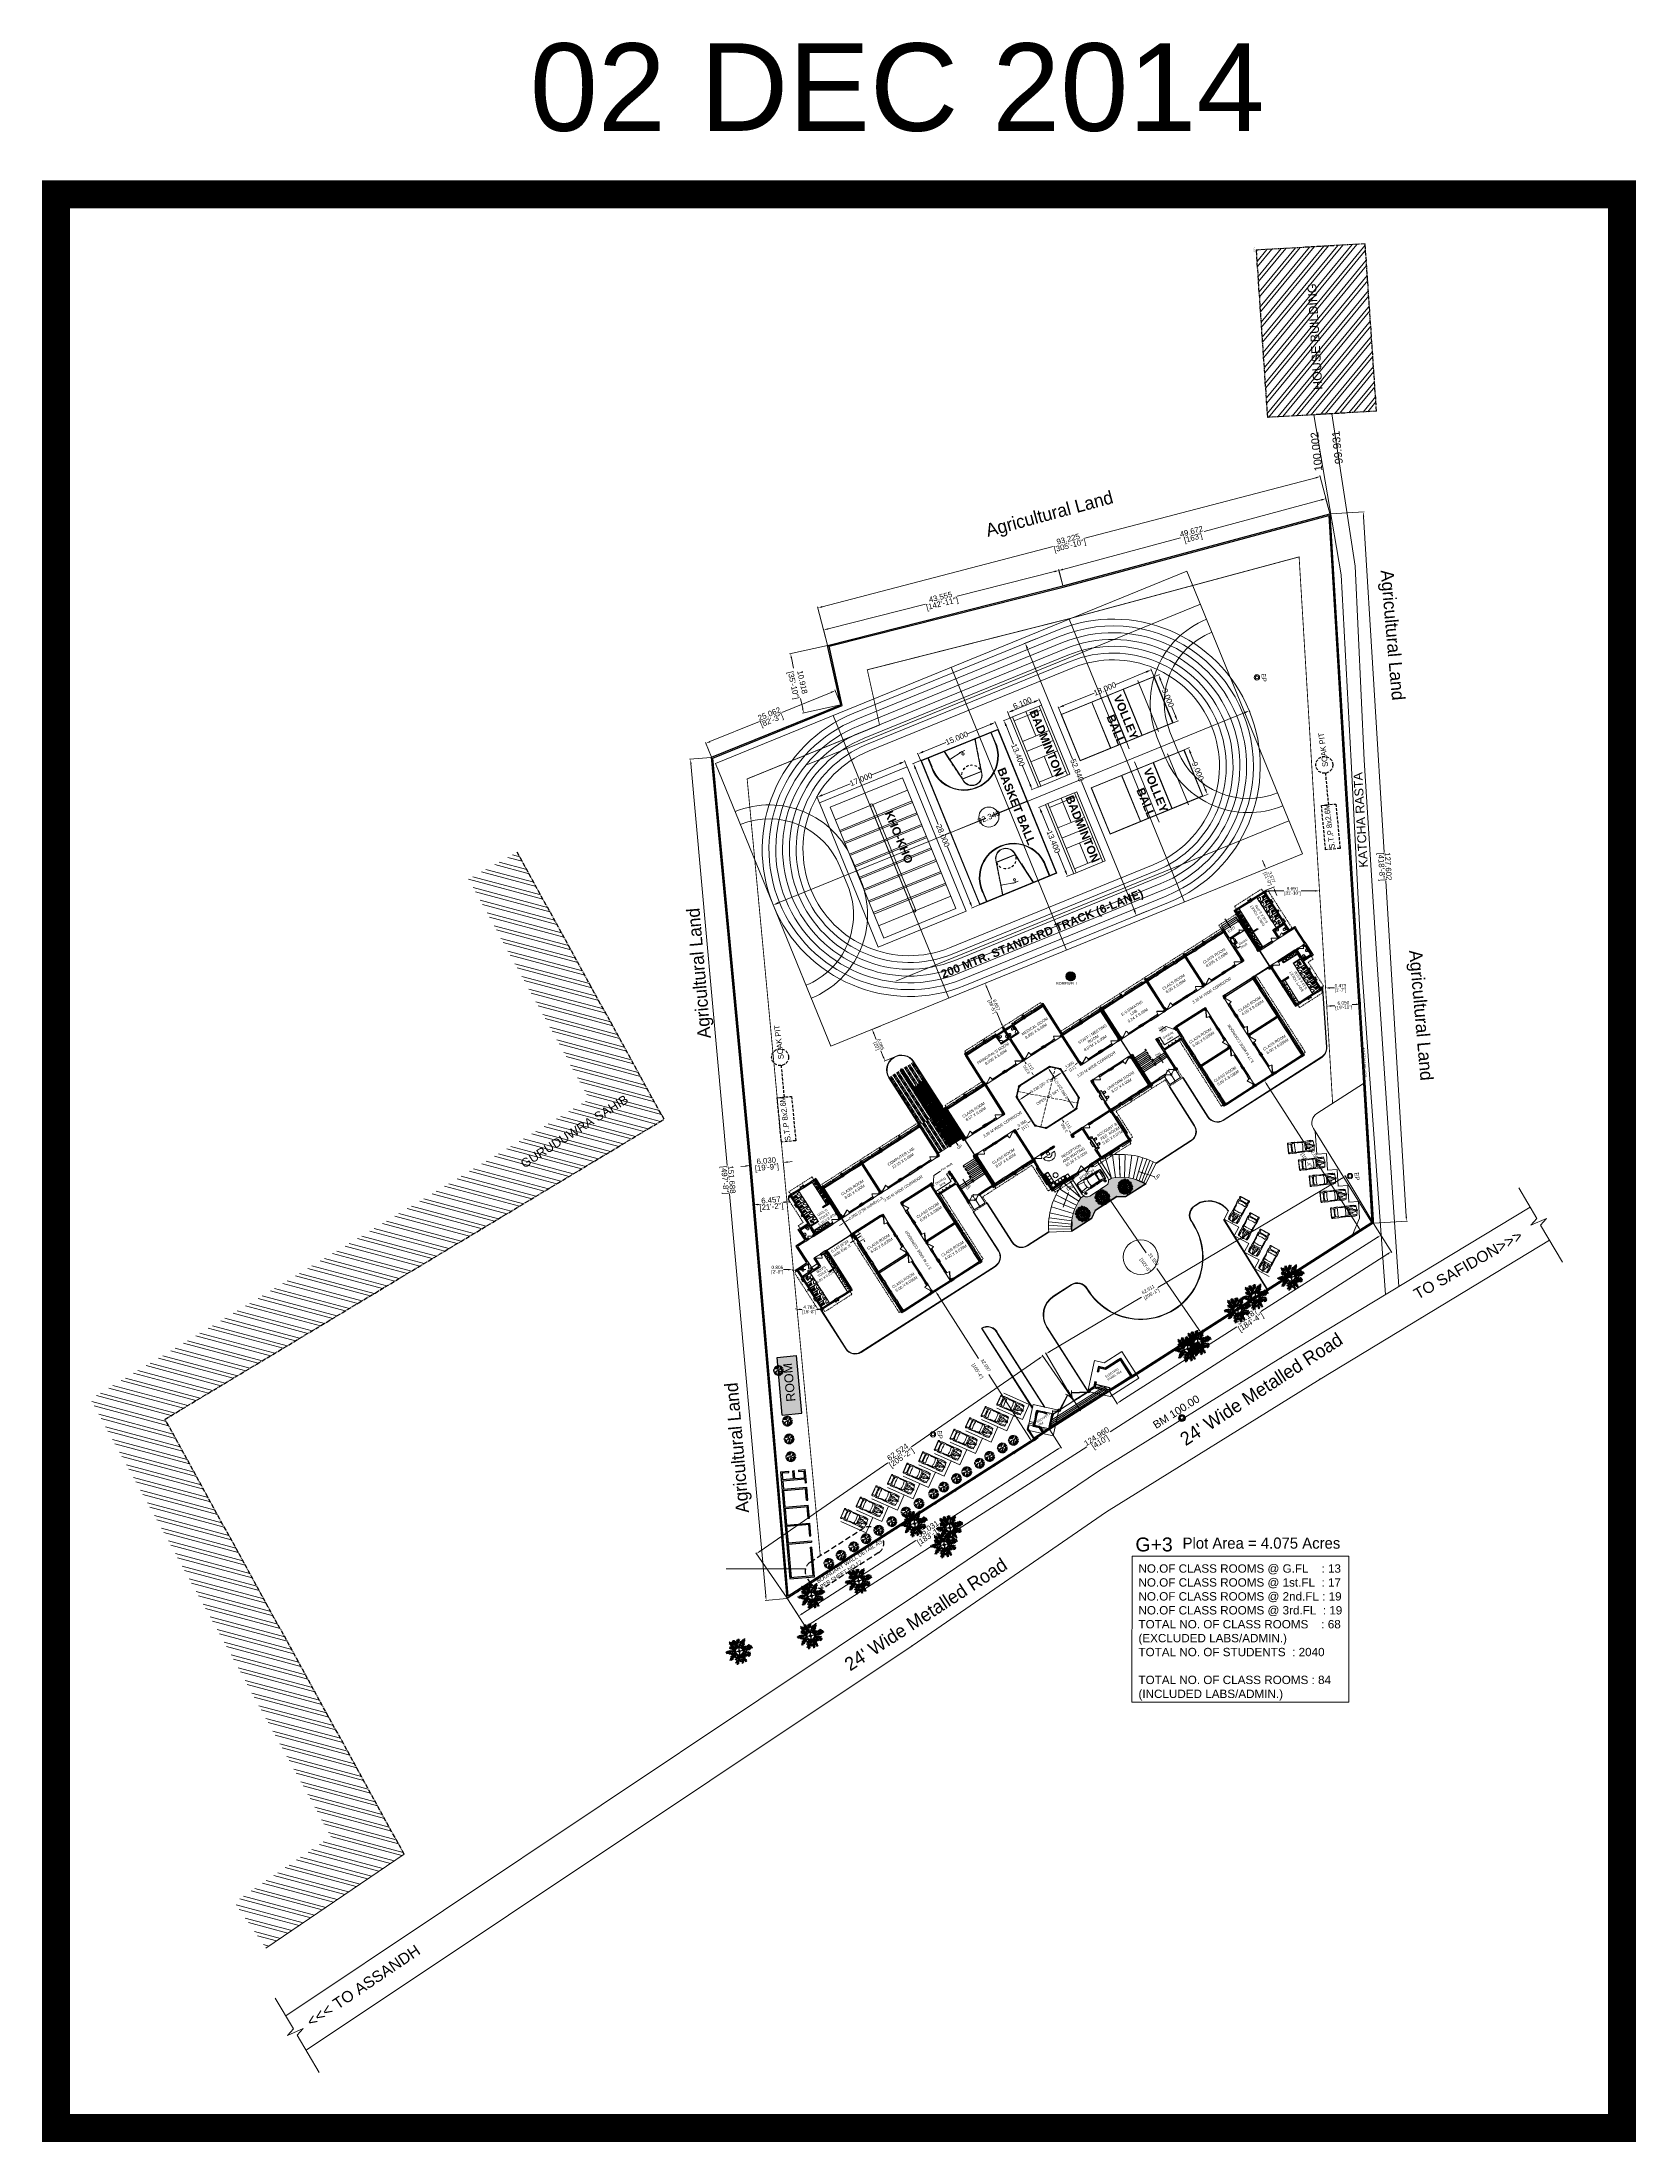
# Model space of a CAD drawing. Header units: millimetres. Extents: x 1898 to 3725, y 783 to 1532.
# Drawn here: x 1898.4 to 2184.6, y 1155 to 1532.2 of the extents above; entities that cross this region are included whole.
import ezdxf
from ezdxf.enums import TextEntityAlignment as Align

# ---------------------------------------------------------------- set-up
doc = ezdxf.new("R2010")
doc.units = ezdxf.units.MM
for name, pattern in [('CENTER2', [1.125, 0.75, -0.125, 0.125, -0.125]), ('DASHED', [0.75, 0.5, -0.25]), ('DASHED2', [0.375, 0.25, -0.125]), ('HIDDEN', [0.375, 0.25, -0.125])]:
    doc.linetypes.add(name, pattern=pattern)
doc.layers.get('0').update_dxf_attribs({"lineweight": 20})
doc.layers.get('Defpoints').update_dxf_attribs({"lineweight": 15})
for name, color, linetype, lineweight in [('A-ELEV', 252, 'Continuous', 20), ('Arrow', 1, 'Continuous', 15), ('BL', 1, 'CENTER2', 30), ('brick Hatch', 13, 'Continuous', 13), ('Brick jali', 1, 'Continuous', 20), ('CLL LEV.', 15, 'Continuous', 18), ('COL HATCH', 253, 'Continuous', 13), ('Column', 251, 'Continuous', 30), ('CUBICAL TOILET', 5, 'Continuous', 15), ('DIM', 6, 'Continuous', 18), ('Dimens', 251, 'Continuous', 18), ('Door', 54, 'Continuous', 18), ('dpc', 24, 'Continuous', 30), ('ELEV.2', 250, 'Continuous', 20), ('EP', 5, 'Continuous', 18), ('ep lien', 4, 'Continuous', 15), ('expension joint', 248, 'Continuous', 18), ('Fixture', 44, 'Continuous', 13), ('Furniture', 13, 'Continuous', 13), ('Gate', 44, 'Continuous', 13), ('glass', 5, 'Continuous', 18), ('Hatch', 43, 'Continuous', 13), ('Jali', 40, 'Continuous', 5), ('Landscaping', 82, 'Continuous', 13), ('Layer1', 12, 'Continuous', 30), ('LINE', 22, 'Continuous', 13), ('OFFSET', 170, 'Continuous', 20), ('PROJ.', 30, 'DASHED2', 15), ('Property Line', 1, 'Continuous', 30), ('Railing', 23, 'Continuous', 13), ('RAMP', 213, 'Continuous', 20), ('RD', 7, 'Continuous', 18), ('Services', 1, 'DASHED', 30), ('STAIRS', 10, 'Continuous', 18), ('TEXT', 7, 'Continuous', 15), ('TR', 92, 'Continuous', 13), ('TREE', 64, 'Continuous', 13), ('Ventilator', 4, 'DASHED', 18), ('Wall', 7, 'Continuous', 30), ('Window', 150, 'Continuous', 15), ('Window-Wall', 7, 'Continuous', 18)]:
    doc.layers.add(name, color=color, linetype=linetype, lineweight=lineweight)
doc.layers.add('PLANTS', color=82, linetype='Continuous')
doc.layers.add('RM', color=7, linetype='Continuous')
doc.styles.add('DIM', font='arial.ttf', dxfattribs={"height": 0.5})
doc.styles.add('dim-stylus bt', font='arial.ttf')
doc.styles.add('L120', font='arial.ttf', dxfattribs={"height": 0.6})
doc.styles.get("Standard").update_dxf_attribs({"font": 'arial.ttf', "height": 0.2})
doc.styles.add('style2', font='GOTHIC.TTF', dxfattribs={"height": 7.44779e-09})
doc.styles.add('STYLE9', font='GOTHIC.TTF')
doc.styles.add('Tabrej', font='arial.ttf')
doc.styles.add('Tabrej.', font='arial.ttf', dxfattribs={"height": 2})
doc.dimstyles.new('Current Dim style', dxfattribs={"dimscale": 0.3, "dimtxt": 0.2, "dimasz": 2, "dimexe": 0.18, "dimexo": 1, "dimgap": 0.09, "dimtad": 0, "dimzin": 0, "dimdsep": 46, "dimtxsty": 'Standard', "dimcen": 0.09, "dimclrd": 256, "dimclre": 256, "dimclrt": 7, "dimadec": 0, "dimazin": 0, "dimtfac": 1, "dimtofl": 0, "dimtmove": 2, "dimatfit": 3, "dimfxl": 0, "dimtolj": 1, "dimtzin": 0, "dimlwd": -1, "dimlwe": -1, "dimarcsym": 0})
doc.dimstyles.new('DIM', dxfattribs={"dimtxt": 0.5, "dimasz": 0.5, "dimexe": 0.02, "dimexo": 0, "dimgap": 0.1, "dimtad": 0, "dimdec": 3, "dimzin": 0, "dimdsep": 46, "dimtxsty": 'DIM', "dimcen": 0, "dimclrd": 251, "dimclre": 256, "dimclrt": 7, "dimadec": 0, "dimazin": 0, "dimtfac": 1, "dimtdec": 3, "dimtofl": 0, "dimtmove": 0, "dimatfit": 3, "dimfxl": 0, "dimtolj": 1, "dimtzin": 0, "dimlwd": -1, "dimlwe": -1, "dimarcsym": 0})
doc.dimstyles.new('DIMEN', dxfattribs={"dimtxt": 0.3, "dimasz": 0.25, "dimexe": 0.18, "dimexo": 0.0625, "dimgap": 0.09, "dimtad": 0, "dimdec": 3, "dimzin": 0, "dimdsep": 46, "dimtxsty": 'Tabrej', "dimcen": 0, "dimclrd": 256, "dimclre": 256, "dimclrt": 7, "dimadec": 0, "dimazin": 0, "dimtfac": 1, "dimtdec": 3, "dimtofl": 0, "dimtmove": 0, "dimatfit": 1, "dimfxl": 0, "dimtolj": 1, "dimtzin": 0, "dimlwd": -1, "dimlwe": -1, "dimarcsym": 0})
doc.dimstyles.get("Standard").update_dxf_attribs({"dimtxt": 0.2, "dimasz": 0.07, "dimexe": 0.1, "dimexo": 0.02, "dimgap": 0.09, "dimtad": 0, "dimdec": 3, "dimzin": 0, "dimdsep": 46, "dimtxsty": 'Standard', "dimcen": 0.09, "dimclrd": 3, "dimclre": 3, "dimclrt": 7, "dimadec": 0, "dimazin": 0, "dimtfac": 1, "dimtdec": 3, "dimtofl": 0, "dimtmove": 0, "dimatfit": 3, "dimfxl": 0, "dimtolj": 1, "dimtzin": 0, "dimlwd": -1, "dimlwe": -1, "dimarcsym": 0})
doc.dimstyles.new('Tabrej', dxfattribs={"dimtxt": 4, "dimasz": 0.45, "dimexe": 0.18, "dimexo": 0.0625, "dimgap": 0.09, "dimtad": 0, "dimdec": 3, "dimzin": 0, "dimdsep": 46, "dimtxsty": 'Tabrej', "dimcen": 0, "dimclrd": 256, "dimclre": 256, "dimclrt": 7, "dimaunit": 1, "dimadec": 3, "dimazin": 0, "dimtfac": 1, "dimtdec": 3, "dimtofl": 0, "dimtmove": 0, "dimatfit": 3, "dimfxl": 0, "dimtolj": 1, "dimtzin": 0, "dimlwd": -1, "dimlwe": -1, "dimarcsym": 0})
pattern_1 = [(135, (-7641.89834, 1556.91247), (0.18561553, 0.18561553), []), (135, (-7642.02208, 1556.91247), (0.18561553, 0.18561553), [])]

# ---------------------------------------------------------------- blocks, each defined once
blk = doc.blocks.new('TREE')
at = {"linetype": 'Continuous'}
h = blk.add_hatch(color=256, dxfattribs=at)
h.paths.add_polyline_path([(0.6, -1.9), (0, 0), (-1.9, -0.5, 0.424022)])
h.paths.add_polyline_path([(-0.6, 1.9, 0.328498), (-2, 0, 0.067064), (-1.9, -0.5), (0, 0)])
h.paths.add_polyline_path([(-0.6, 1.9), (0, 0), (1.9, 0.5, 0.424022)])
blk.add_hatch(color=256).paths.add_polyline_path([(2, 0, 0.067064), (1.9, 0.5), (0, 0), (0.6, -1.9, 0.328498)])
blk.add_line((-2.4, 7.6), (2.4, -7.6), dxfattribs=at)
blk.add_lwpolyline([(-7.6, -2.1), (7.6, 2.1)], dxfattribs=at)
blk.add_circle((0, 0), 1.97, dxfattribs=at)
at = {"layer": 'PLANTS', "linetype": 'ByBlock'}
for p, q in [((-7.5, 2.5), (-26, 8.6)), ((-3.6, 7.6), (-11.2, 21.9)), ((1.7, 7.7), (4.6, 21.2)), ((6, 5.2), (6.4, 5.6)), ((6.4, 5.6), (6.1, 5.1)), ((7.5, 2.6), (7.9, 2.8)), ((7.8, 1.3), (13.4, 4.4)), ((8.9, 5.5), (17.9, 15)), ((13.4, 4.4), (9.8, 1.1)), ((9.8, 1.1), (14.7, 3.1)), ((12.6, 1.1), (21.5, 4.3)), ((14.7, 3.1), (12.6, 1.1)), ((21.5, 4.3), (15.9, 0.3)), ((15.9, 0.3), (20.6, 1.6)), ((16, 7.7), (22.7, 8.8)), ((20.6, 1.6), (17.5, -0.6)), ((17.5, -0.6), (25.9, 1)), ((25.9, 1), (22.5, -0.6)), ((-15.8, -6.3), (-23.2, -3.9)), ((-9.7, -6), (-19.8, -13.3)), ((-12.3, -15.7), (-15.1, -20.6)), ((-2.4, -7.5), (-5.7, -17.6)), ((1.5, -7.8), (5.1, -26.4)), ((8.6, -6.4), (6.8, -4.1)), ((7.9, -0.2), (26.9, -0.8)), ((10.6, -3.9), (7.9, -1.1)), ((7.9, -1.1), (8.6, -6.4)), ((9.4, -9.7), (18.7, -16.4)), ((13.5, -7.4), (10.6, -1.4)), ((10.6, -1.4), (10.6, -3.9)), ((15.2, -5.2), (13.4, -1.4)), ((13.4, -1.4), (13.5, -7.4)), ((18.2, -7.1), (14.7, -1.3)), ((14.7, -1.3), (15.2, -5.2)), ((18.8, -1.6), (18.2, -7.1)), ((21, -4.8), (18.8, -1.6)), ((24.8, -5.7), (20.3, -1.2)), ((20.3, -1.2), (21, -4.8)), ((22.5, -0.6), (28.3, -1.4)), ((28.3, -1.4), (22.8, -2.2)), ((22.8, -2.2), (24.8, -5.7))]:
    blk.add_line(p, q, dxfattribs=at)
for points in [[(-7.9, -0.8), (-11.2, -1.6), (-8.3, 0.6), (-14.9, -0.5), (-11.4, 1.9), (-18.4, -0.1), (-15.3, 2.4), (-21.3, 1.6), (-16.1, 4.3), (-23, 3.3), (-19.3, 5.6), (-25.4, 5.5), (-22.7, 6.6), (-27.4, 8.2), (-22.9, 8.4), (-23.4, 10.2), (-20.8, 7.4), (-21, 9.4), (-18.7, 6.6), (-18.8, 9), (-15.6, 5.8), (-16.2, 9.7), (-12.8, 5.3), (-13.5, 8.1), (-9.1, 4.2), (-10.4, 7.4), (-6.9, 3.9)], [(-4.9, 7.5), (-7.5, 7.4), (-5, 8.7), (-8.8, 8.4), (-5.6, 9.6), (-11.8, 9.2), (-7, 10.7), (-12.5, 11.4), (-7.3, 12), (-11.8, 13.7), (-9.3, 13.6), (-13.8, 16.5), (-9.1, 15.4), (-15.8, 19.4), (-10.5, 17.9), (-14.9, 22.2), (-12.5, 20.9), (-13.2, 25.2), (-11.5, 22.9), (-10.1, 26.7), (-9.8, 22.5), (-7.8, 23.6), (-8.5, 20.2), (-5.8, 22.4), (-7.8, 18.1), (-4.7, 21.4), (-6.9, 16.4), (-3.9, 18.6), (-6, 15.1), (-3, 16.5), (-4.7, 12.2), (-3.6, 13.5), (-4.1, 10.6)], [(-6.5, 4.5), (-7.4, 6.8), (-6, 5.2)], [(-1.3, 7.8), (-3.2, 11.2), (0.6, 8.4), (-1.6, 12.2), (0.2, 10.5), (-1.7, 16.1), (1.4, 12.3), (-0.8, 16.7), (1.2, 14.9), (-1, 20.3), (1.7, 16.9), (-0.4, 22.8), (1.8, 19.2), (3.2, 24.5), (3.2, 20.6), (6.9, 24.2), (5.3, 20.3), (8.7, 21.5), (5.7, 18.8), (7.8, 18.9), (5.3, 16.6), (8.1, 17), (4.6, 14), (9.6, 15.2), (4.1, 12), (10.1, 13), (4.4, 10), (8.8, 10.7), (3.2, 8), (6.3, 8.4), (4, 6.9)], [(-2.4, 7.6), (-2.5, 8.1), (-2, 7.7)], [(7.5, 3.8), (12.7, 5.9), (10.9, 6), (14.6, 7.5), (13.1, 7.8), (17.1, 10.4), (14.3, 9.5), (18.5, 12.9), (16.1, 12.1), (20.7, 15.8), (18.5, 15.3), (19.3, 17.5), (16.2, 14.9), (16.2, 16.6), (15.2, 13.4), (14.1, 14.6), (13.4, 11.3), (11.5, 13.9), (11.4, 9.9), (10.2, 11.8), (10.3, 8.5), (8.8, 9.8), (8.2, 6.1), (6.9, 7.5), (7.5, 5.7)], [(14.9, 6.7), (18.3, 5.1), (17.5, 7.2), (21.4, 6.8), (20.1, 7.8), (24.6, 8.5), (23.3, 9.5), (24.2, 10.6), (20.7, 9.1), (22.6, 11.6), (17.7, 9)], [(-16, -6.5), (-18.6, -6.9), (-17.9, -6.2), (-20.8, -6.8), (-19.9, -5.9), (-23.4, -7), (-21.4, -5.4), (-24.6, -5.5), (-23.2, -4.7), (-25.6, -4), (-23.5, -3.1), (-24.5, -2), (-21.7, -3.3), (-22.1, -1.6), (-20.1, -4.1), (-20, -1.6), (-18.5, -4.6), (-18.4, -2.3), (-16.6, -4.9), (-16.3, -3.7), (-15.6, -5.4)], [(-7, -3.9), (-8.2, -8), (-9.1, -5.7), (-10.1, -10), (-10.4, -7.6), (-12.5, -13), (-12.9, -9.7), (-15.4, -14.7), (-15.5, -11.6), (-18, -15.4), (-17.6, -12.7), (-20.7, -15.8), (-20.7, -14.3), (-22.4, -14.4), (-20, -12.9), (-22.5, -12.6), (-17.7, -10.6), (-20.1, -10.7), (-15.2, -9.2), (-18.4, -8.6), (-12.7, -7.4), (-15.9, -7.4), (-11.4, -5.7), (-13.7, -5.1), (-8.6, -4.2), (-10.7, -3.6), (-8.1, -3.2)], [(-11.7, -14.1), (-14.9, -15.8), (-13, -15.7), (-17.3, -17.5), (-14.2, -17.4), (-17.5, -19.3), (-15, -19), (-17.5, -22.9), (-14.2, -20.6), (-14.3, -22.5), (-12.9, -19), (-11.4, -20.5), (-11.9, -17.4), (-10.8, -19.2), (-11.2, -14.6)], [(-2.2, -7.6), (-1.9, -11), (-2.7, -10.2), (-2.4, -15), (-3.4, -13.6), (-2.8, -18.3), (-3.9, -16.1), (-4.5, -20.7), (-5, -17.9), (-7, -21.5), (-6.2, -17.6), (-8.6, -19.2), (-6.1, -16.1), (-10.5, -16.8), (-5.3, -13.9), (-10.1, -13.7), (-4.9, -11.3), (-8.4, -10.5), (-4, -8.7), (-6.6, -8.1), (-4.6, -6.4)], [(-7.6, -2.1), (-7.8, -2.1), (-7.7, -2)], [(3, -7.3), (7.3, -11.4), (3.5, -10.2), (9.4, -14.3), (4.4, -13.2), (8.4, -17), (5.4, -15.6), (8.5, -19.4), (4.8, -17.9), (7.5, -21.9), (5.4, -21.2), (7, -26), (5.8, -24.4), (4.5, -28.1), (4.6, -23.4), (2, -25.3), (4.1, -21.7), (0.7, -22.3), (3.5, -19.9), (0.5, -20.7), (3.2, -16.9), (-0.2, -18.9), (2.7, -14.1), (0, -16.4), (0.9, -13.9), (-0.6, -14.5), (0.9, -11.3), (-2.4, -12.9), (0.8, -8.4), (-2, -9.7), (-0.9, -7.9)], [(-1.3, -7.8), (-1.3, -7.9), (-1.3, -7.8)], [(4.2, -6.7), (4.8, -7.5), (3.7, -7)], [(6.7, -8.3), (9.5, -12.9), (9.3, -10.8), (11.4, -15.5), (11.5, -12.1), (13.4, -17), (13.9, -13.6), (15.3, -16.7), (15.8, -15.2), (17.6, -17.7), (17.6, -16.3), (20.4, -17.6), (18.6, -15.3), (20.7, -14.3), (17.4, -14.5), (19, -13.1), (15.4, -13.3), (18.1, -11.3), (13.4, -11.7), (15.2, -10), (11.2, -10), (14, -8.5), (8.8, -8.7), (11.3, -7.3), (6.1, -7.3)]]:
    blk.add_lwpolyline(points, dxfattribs=at)
blk.add_circle((0, 0), 7.93, dxfattribs=at)
blk = doc.blocks.new('EP')
at = {"layer": 'EP'}
for radius in [1.14, 0.649]:
    blk.add_circle((0, 0), radius, dxfattribs=at)
at = {"layer": 'EP', "color": 7, "style": 'style2'}
blk.add_text('EP', height=1.875, dxfattribs=at).set_placement((-1.27, 2.04))
blk = doc.blocks.new('*D86')
at = {"layer": 'Defpoints', "color": 0, "lineweight": 15, "ltscale": 0.05, "transparency": 16777216}
for p in [(2018.62, 1403.72), (2028.43, 1252.3), (2032.21, 1252.64)]:
    blk.add_point(p, dxfattribs=at)
at = {"layer": 'DIM', "ltscale": 0.05, "transparency": 16777216}
for p, q in [((2018.56, 1403.71), (2014.66, 1403.36)), ((2014.91, 1402.58), (2021.4, 1330.38)), ((2028.35, 1253.09), (2021.86, 1325.29)), ((2032.14, 1252.63), (2028.25, 1252.28))]:
    blk.add_line(p, q, dxfattribs=at)
at = {"layer": 'DIM', "lineweight": 15, "ltscale": 0.05, "transparency": 16777216}
for points in [[(2015.04, 1402.59), (2014.78, 1402.57), (2014.84, 1403.38)], [(2028.49, 1253.11), (2028.22, 1253.08), (2028.43, 1252.3)]]:
    blk.add_solid(points, dxfattribs=at)
at = {"layer": 'DIM', "color": 7, "ltscale": 0.05, "transparency": 16777216, "char_height": 1, "attachment_point": 5, "rotation": 275.1385, "style": 'Tabrej'}
for s, insert in [('\\A1;[497\'-8"]', (2020.9, 1327.77)), ('\\A1;151.688', (2022.23, 1327.89))]:
    blk.add_mtext(s, dxfattribs=dict(at, insert=insert))
blk = doc.blocks.new('*D87')
at = {"layer": 'Defpoints', "color": 0, "lineweight": 15, "ltscale": 0.05, "transparency": 16777216}
for p in [(2040.81, 1415.68), (2041.83, 1413.17), (2018.62, 1403.72)]:
    blk.add_point(p, dxfattribs=at)
at = {"layer": 'DIM', "ltscale": 0.05, "transparency": 16777216}
for p, q in [((2040.07, 1415.38), (2031.21, 1411.77)), ((2041.81, 1413.23), (2040.74, 1415.84)), ((2018.34, 1406.53), (2027.2, 1410.13)), ((2018.6, 1403.77), (2017.53, 1406.39))]:
    blk.add_line(p, q, dxfattribs=at)
at = {"layer": 'DIM', "lineweight": 15, "ltscale": 0.05, "transparency": 16777216}
for points in [[(2040.02, 1415.5), (2040.12, 1415.25), (2040.81, 1415.68)], [(2018.29, 1406.65), (2018.39, 1406.4), (2017.6, 1406.23)]]:
    blk.add_solid(points, dxfattribs=at)
at = {"layer": 'DIM', "color": 7, "ltscale": 0.05, "transparency": 16777216, "char_height": 1, "attachment_point": 5, "rotation": 22.1568, "style": 'Tabrej'}
for s, insert in [('\\A1;25.062', (2028.98, 1411.51)), ('\\A1;[82\'-3"]', (2029.48, 1410.27))]:
    blk.add_mtext(s, dxfattribs=dict(at, insert=insert))
blk = doc.blocks.new('*D88')
at = {"layer": 'Defpoints', "color": 0, "lineweight": 15, "ltscale": 0.05, "transparency": 16777216}
for p in [(2039.47, 1423.83), (2035.15, 1411.68), (2041.83, 1413.17)]:
    blk.add_point(p, dxfattribs=at)
at = {"layer": 'DIM', "ltscale": 0.05, "transparency": 16777216}
for p, q in [((2039.41, 1423.81), (2032.61, 1422.3)), ((2032.96, 1421.56), (2033.36, 1419.74)), ((2034.98, 1412.46), (2034.57, 1414.28)), ((2041.77, 1413.15), (2034.97, 1411.64))]:
    blk.add_line(p, q, dxfattribs=at)
at = {"layer": 'DIM', "lineweight": 15, "ltscale": 0.05, "transparency": 16777216}
for points in [[(2033.09, 1421.59), (2032.83, 1421.53), (2032.78, 1422.34)], [(2035.11, 1412.49), (2034.85, 1412.44), (2035.15, 1411.68)]]:
    blk.add_solid(points, dxfattribs=at)
at = {"layer": 'DIM', "color": 7, "ltscale": 0.05, "transparency": 16777216, "insert": (2033.97, 1417.01), "char_height": 1, "attachment_point": 5, "rotation": 282.5192, "style": 'Tabrej'}
blk.add_mtext('\\A1;10.918\\P [35\'-10"]', dxfattribs=at)
blk = doc.blocks.new('*D89')
at = {"layer": 'Defpoints', "color": 0, "lineweight": 15, "ltscale": 0.05, "transparency": 16777216}
for p in [(2080.99, 1437.27), (2081.69, 1434.52), (2039.47, 1423.83)]:
    blk.add_point(p, dxfattribs=at)
at = {"layer": 'DIM', "ltscale": 0.05, "transparency": 16777216}
for p, q in [((2080.22, 1437.08), (2062.73, 1432.65)), ((2081.67, 1434.58), (2080.95, 1437.45)), ((2039.54, 1426.78), (2057.03, 1431.21)), ((2039.45, 1423.89), (2038.72, 1426.76))]:
    blk.add_line(p, q, dxfattribs=at)
at = {"layer": 'DIM', "lineweight": 15, "ltscale": 0.05, "transparency": 16777216}
for points in [[(2080.18, 1437.21), (2080.25, 1436.95), (2080.99, 1437.27)], [(2039.51, 1426.91), (2039.58, 1426.65), (2038.77, 1426.58)]]:
    blk.add_solid(points, dxfattribs=at)
at = {"layer": 'DIM', "color": 7, "ltscale": 0.05, "transparency": 16777216, "char_height": 1, "attachment_point": 5, "rotation": 14.2093, "style": 'Tabrej'}
for s, insert in [('\\A1;43.555', (2059.73, 1432.51)), ('\\A1;[142\'-11"]', (2060.06, 1431.22))]:
    blk.add_mtext(s, dxfattribs=dict(at, insert=insert))
blk = doc.blocks.new('*D90')
at = {"layer": 'Defpoints', "color": 0, "lineweight": 15, "ltscale": 0.05, "transparency": 16777216}
for p in [(2128.92, 1450.17), (2129.66, 1447.42), (2081.69, 1434.52)]:
    blk.add_point(p, dxfattribs=at)
at = {"layer": 'DIM', "ltscale": 0.05, "transparency": 16777216}
for p, q in [((2128.15, 1449.96), (2107.04, 1444.28)), ((2129.64, 1447.48), (2128.87, 1450.34)), ((2081.72, 1437.47), (2102.83, 1443.15)), ((2081.67, 1434.58), (2080.9, 1437.44))]:
    blk.add_line(p, q, dxfattribs=at)
at = {"layer": 'DIM', "lineweight": 15, "ltscale": 0.05, "transparency": 16777216}
for points in [[(2128.11, 1450.09), (2128.18, 1449.83), (2128.92, 1450.17)], [(2081.69, 1437.6), (2081.76, 1437.34), (2080.95, 1437.26)]]:
    blk.add_solid(points, dxfattribs=at)
at = {"layer": 'DIM', "color": 7, "ltscale": 0.05, "transparency": 16777216, "char_height": 1, "attachment_point": 5, "rotation": 15.0562, "style": 'Tabrej'}
for s, insert in [('\\A1;49.672', (2104.78, 1444.29)), ("\\A1;[163']", (2105.12, 1443.01))]:
    blk.add_mtext(s, dxfattribs=dict(at, insert=insert))
blk = doc.blocks.new('*D91')
at = {"layer": 'Defpoints', "color": 0, "lineweight": 15, "ltscale": 0.05, "transparency": 16777216}
for p in [(2129.66, 1447.42), (2143.4, 1320.42), (2137.42, 1320.06)]:
    blk.add_point(p, dxfattribs=at)
at = {"layer": 'DIM', "ltscale": 0.05, "transparency": 16777216}
for p, q in [((2129.72, 1447.42), (2135.81, 1447.8)), ((2135.68, 1446.99), (2139.36, 1386.65)), ((2143.35, 1321.22), (2139.67, 1381.55)), ((2137.48, 1320.06), (2143.58, 1320.43))]:
    blk.add_line(p, q, dxfattribs=at)
at = {"layer": 'DIM', "lineweight": 15, "ltscale": 0.05, "transparency": 16777216}
for points in [[(2135.81, 1446.99), (2135.55, 1446.98), (2135.63, 1447.78)], [(2143.48, 1321.23), (2143.21, 1321.21), (2143.4, 1320.42)]]:
    blk.add_solid(points, dxfattribs=at)
at = {"layer": 'DIM', "color": 7, "ltscale": 0.05, "transparency": 16777216, "char_height": 1, "attachment_point": 5, "rotation": 273.4883, "style": 'Tabrej'}
for s, insert in [('\\A1;[418\'-8"]', (2138.78, 1384.06)), ('\\A1;127.602', (2140.11, 1384.14))]:
    blk.add_mtext(s, dxfattribs=dict(at, insert=insert))
blk = doc.blocks.new('*D92')
at = {"layer": 'Defpoints', "color": 0, "lineweight": 15, "ltscale": 0.05, "transparency": 16777216}
for p in [(2137.42, 1320.06), (2032.21, 1252.64), (2035.48, 1247.53)]:
    blk.add_point(p, dxfattribs=at)
at = {"layer": 'DIM', "ltscale": 0.05, "transparency": 16777216}
for p, q in [((2137.45, 1320), (2140.79, 1314.8)), ((2140.02, 1314.52), (2090.2, 1282.59)), ((2036.15, 1247.96), (2085.98, 1279.89)), ((2032.24, 1252.58), (2035.58, 1247.38))]:
    blk.add_line(p, q, dxfattribs=at)
at = {"layer": 'DIM', "lineweight": 15, "ltscale": 0.05, "transparency": 16777216}
for points in [[(2139.95, 1314.63), (2140.09, 1314.4), (2140.69, 1314.95)], [(2036.08, 1248.07), (2036.23, 1247.85), (2035.48, 1247.53)]]:
    blk.add_solid(points, dxfattribs=at)
at = {"layer": 'DIM', "color": 7, "ltscale": 0.05, "transparency": 16777216, "char_height": 1, "attachment_point": 5, "rotation": 32.6508, "style": 'Tabrej'}
for s, insert in [('\\A1;124.960', (2087.76, 1281.74)), ("\\A1;[410']", (2088.48, 1280.62))]:
    blk.add_mtext(s, dxfattribs=dict(at, insert=insert))
blk = doc.blocks.new('*D77')
at = {"layer": 'Defpoints', "color": 0, "lineweight": 15, "ltscale": 0.05, "transparency": 16777216}
for p in [(2127.9, 1454.14), (2129.66, 1447.42), (2039.47, 1423.83)]:
    blk.add_point(p, dxfattribs=at)
at = {"layer": 'DIM', "ltscale": 0.05, "transparency": 16777216}
for p, q in [((2127.12, 1453.94), (2085.65, 1443.09)), ((2129.64, 1447.48), (2127.85, 1454.32)), ((2038.48, 1430.75), (2079.96, 1441.6)), ((2039.45, 1423.89), (2037.66, 1430.72))]:
    blk.add_line(p, q, dxfattribs=at)
at = {"layer": 'DIM', "lineweight": 15, "ltscale": 0.05, "transparency": 16777216}
for points in [[(2127.09, 1454.07), (2127.16, 1453.81), (2127.9, 1454.14)], [(2038.45, 1430.88), (2038.52, 1430.62), (2037.71, 1430.55)]]:
    blk.add_solid(points, dxfattribs=at)
at = {"layer": 'DIM', "color": 7, "ltscale": 0.05, "transparency": 16777216, "char_height": 1, "attachment_point": 5, "rotation": 14.6603, "style": 'Tabrej'}
for s, insert in [('\\A1;[305\'-10"]', (2082.99, 1441.64)), ('\\A1;93.225', (2082.65, 1442.93))]:
    blk.add_mtext(s, dxfattribs=dict(at, insert=insert))
blk = doc.blocks.new('SHRUB4')
for p, q in [((-0.083, -0.007), (-0.092, 0.004)), ((-0.078, 0.016), (-0.09, 0.012)), ((-0.071, 0.009), (-0.088, 0.026)), ((-0.072, 0.044), (-0.085, 0.04)), ((-0.061, 0.036), (-0.08, 0.051)), ((-0.028, 0.054), (-0.073, 0.062)), ((-0.054, 0.017), (-0.071, 0.009)), ((-0.066, 0.021), (-0.061, 0.036)), ((-0.002, 0.001), (-0.066, 0.021)), ((-0.038, 0.067), (-0.063, 0.07)), ((-0.045, 0.002), (-0.061, 0.007)), ((-0.036, 0.011), (-0.058, -0.012)), ((-0.038, 0.067), (-0.04, 0.086)), ((-0.03, 0.075), (-0.038, 0.067)), ((-0.03, 0.075), (-0.013, 0.094)), ((-0.03, 0.075), (-0.029, 0.089)), ((-0.004, 0.062), (-0.03, 0.075)), ((-0.028, 0.056), (-0.029, 0.067)), ((-0.028, 0.055), (-0.004, 0.062)), ((0.003, 0.037), (-0.028, 0.054)), ((-0.02, 0.007), (-0.028, 0.022)), ((-0.002, 0.001), (-0.026, -0.041)), ((-0.017, 0.07), (-0.012, 0.081)), ((-0.006, 0.076), (-0.004, 0.094)), ((0.009, 0.078), (-0.006, 0.076)), ((-0.003, 0.063), (0.012, 0.056)), ((-0.001, 0.002), (0.003, 0.037)), ((-0.001, 0.002), (0.043, 0.006)), ((-0.001, 0), (0.034, -0.06)), ((0.003, 0.038), (0.001, 0.05)), ((0.003, 0.078), (0.002, 0.095)), ((0.003, 0.037), (0.027, 0.049)), ((0.013, 0.085), (0.009, 0.094)), ((0.009, 0.078), (0.02, 0.092)), ((0.012, 0.056), (0.009, 0.078)), ((0.013, 0.057), (0.022, 0.064)), ((0.022, 0.064), (0.018, 0.075)), ((0.027, 0.071), (0.022, 0.091)), ((0.027, 0.049), (0.029, 0.092)), ((0.027, 0.05), (0.039, 0.037)), ((0.028, 0.066), (0.043, 0.058)), ((0.037, 0.076), (0.035, 0.089)), ((0.035, 0.005), (0.046, 0.021)), ((0.036, 0.076), (0.046, 0.082)), ((0.036, 0.063), (0.036, 0.076)), ((0.043, 0.058), (0.05, 0.07)), ((0.043, 0.006), (0.055, 0.015)), ((0.043, 0.006), (0.055, -0.005)), ((0.049, 0.07), (0.053, 0.08)), ((0.05, 0.07), (0.061, 0.07)), ((0.055, 0.015), (0.057, 0.024)), ((0.055, 0.015), (0.063, 0.01)), ((0.055, -0.005), (0.073, 0.002)), ((0.057, 0.024), (0.062, 0.038)), ((0.057, 0.025), (0.069, 0.021)), ((0.061, 0.05), (0.069, 0.063)), ((0.062, 0.039), (0.061, 0.05)), ((0.062, 0.05), (0.078, 0.051)), ((0.062, 0.038), (0.077, 0.037)), ((0.063, 0.01), (0.078, 0.013)), ((0.069, 0.021), (0.077, 0.028)), ((0.073, 0.002), (0.091, -0.01)), ((0.077, 0.037), (0.081, 0.047)), ((0.077, 0.037), (0.086, 0.034)), ((0.077, 0.028), (0.09, 0.025)), ((0.078, 0.013), (0.09, 0.018)), ((0.078, 0.013), (0.08, 0.005)), ((0.08, 0.005), (0.092, 0.003)), ((-0.08, -0.013), (-0.092, -0.009)), ((-0.088, -0.002), (-0.091, -0.003)), ((-0.078, -0.014), (-0.087, -0.026)), ((-0.078, -0.034), (-0.087, -0.033)), ((-0.07, -0.002), (-0.083, -0.007)), ((-0.071, -0.025), (-0.081, -0.039)), ((-0.071, -0.026), (-0.08, -0.013)), ((-0.069, -0.047), (-0.078, -0.049)), ((-0.059, -0.011), (-0.071, -0.026)), ((-0.068, -0.047), (-0.071, -0.056)), ((-0.058, -0.011), (-0.07, -0.002)), ((-0.058, -0.012), (-0.069, -0.047)), ((-0.055, -0.06), (-0.064, -0.063)), ((-0.055, -0.061), (-0.059, -0.071)), ((-0.04, -0.035), (-0.055, -0.06)), ((-0.052, -0.07), (-0.055, -0.072)), ((-0.04, -0.073), (-0.052, -0.07)), ((-0.03, -0.058), (-0.046, -0.08)), ((-0.039, -0.052), (-0.045, -0.062)), ((-0.015, -0.024), (-0.04, -0.035)), ((-0.04, -0.035), (-0.039, -0.052)), ((-0.033, -0.078), (-0.04, -0.082)), ((-0.036, -0.066), (-0.03, -0.074)), ((-0.03, -0.074), (-0.033, -0.083)), ((-0.029, -0.031), (-0.03, -0.058)), ((-0.011, -0.073), (-0.03, -0.085)), ((-0.019, -0.062), (-0.026, -0.069)), ((-0.022, -0.036), (-0.007, -0.052)), ((-0.013, -0.047), (-0.02, -0.05)), ((-0.02, -0.05), (-0.019, -0.062)), ((-0.007, -0.052), (-0.015, -0.089)), ((-0.011, -0.02), (-0.007, -0.037)), ((-0.003, -0.07), (-0.006, -0.089)), ((0.02, -0.04), (-0.003, -0.07)), ((-0.003, -0.071), (0.019, -0.071)), ((0.008, -0.073), (0.001, -0.08)), ((0.001, -0.08), (0.009, -0.085)), ((0.009, -0.085), (0.007, -0.089)), ((0.011, -0.055), (0.016, -0.063)), ((0.015, -0.028), (0.034, -0.033)), ((0.023, -0.08), (0.016, -0.086)), ((0.019, -0.071), (0.027, -0.085)), ((0.02, -0.071), (0.03, -0.073)), ((0.027, -0.05), (0.023, -0.062)), ((0.023, -0.062), (0.042, -0.073)), ((0.03, -0.073), (0.039, -0.08)), ((0.031, -0.053), (0.046, -0.034)), ((0.041, -0.044), (0.043, -0.056)), ((0.042, -0.073), (0.048, -0.079)), ((0.043, -0.056), (0.053, -0.063)), ((0.046, -0.034), (0.054, -0.018)), ((0.046, -0.034), (0.077, -0.033)), ((0.053, -0.063), (0.053, -0.073)), ((0.054, -0.018), (0.064, -0.024)), ((0.062, -0.034), (0.058, -0.047)), ((0.058, -0.047), (0.065, -0.066)), ((0.06, -0.057), (0.072, -0.06)), ((0.061, -0.021), (0.068, -0.015)), ((0.077, -0.034), (0.086, -0.031)), ((0.077, -0.033), (0.079, -0.04)), ((0.084, -0.005), (0.093, -0.002))]:
    blk.add_line(p, q)
blk = doc.blocks.new('q')
at = {"layer": 'Wall'}
for p, q in [((-16.91, 4.43), (-19.31, 4.43)), ((-19.31, 3.2), (-19.31, 4.43)), ((-17.88, 4.2), (-19.08, 4.2)), ((-19.08, 3.2), (-19.08, 4.2)), ((-17.88, 2.44), (-17.88, 4.2)), ((-17.65, 4.2), (-17.65, 4.43)), ((-17.65, 0.23), (-17.65, 4.2)), ((-13.82, 4.43), (-16.15, 4.43)), ((-16.15, 0.23), (-16.15, 4.43)), ((-15.92, 0.23), (-15.92, 4.43)), ((-13.82, 4.2), (-15.92, 4.2)), ((-13.82, 4.2), (-13.82, 4.43)), ((-10.59, 4.43), (-12.92, 4.43)), ((-12.92, 0.23), (-12.92, 4.43)), ((-12.69, 0.23), (-12.69, 4.43)), ((-10.59, 4.2), (-12.69, 4.2)), ((-10.59, 4.2), (-10.59, 4.43)), ((-7.36, 4.43), (-9.69, 4.43)), ((-9.69, 0.23), (-9.69, 4.43)), ((-9.46, 0.23), (-9.46, 4.43)), ((-7.36, 4.2), (-9.46, 4.2)), ((-7.36, 4.2), (-7.36, 4.43)), ((-6.46, 0.23), (-6.46, 4.43)), ((-6.46, 4.43), (-6.23, 4.43)), ((-6.23, 0.23), (-6.23, 4.43)), ((0, 4.43), (-5.33, 4.43)), ((-5.33, 4.2), (-5.33, 4.43)), ((-0.23, 4.2), (-5.33, 4.2)), ((-0.23, 0), (-0.23, 4.2)), ((0, 0), (0, 4.43)), ((-19.31, 3.2), (-19.08, 3.2)), ((-17.88, 2.44), (-19.31, 2.44)), ((-19.31, 2.21), (-19.31, 2.44)), ((-17.88, 2.21), (-19.31, 2.21)), ((-19.31, 0), (-19.31, 1.46)), ((-19.08, 1.46), (-19.31, 1.46)), ((-19.31, 0), (0, 0)), ((-19.08, 0.23), (-19.08, 1.46)), ((-19.08, 0.23), (-17.88, 0.23)), ((-17.88, 0.23), (-17.88, 2.21)), ((-17.65, 0.23), (-16.15, 0.23)), ((-15.92, 0.23), (-12.92, 0.23)), ((-12.69, 0.23), (-9.69, 0.23)), ((-9.46, 0.23), (-6.46, 0.23)), ((-6.23, 0.23), (-0.23, 0.23))]:
    blk.add_line(p, q, dxfattribs=at)
at = {"layer": 'Window', "lineweight": 5}
for p, q in [((-18.73, 4.2), (-18.73, 4.43)), ((-18.73, 4.35), (-18.23, 4.35)), ((-18.73, 4.31), (-18.23, 4.31)), ((-18.23, 4.2), (-18.23, 4.43)), ((-17.65, 4.32), (-16.91, 4.32)), ((-17.65, 4.28), (-16.91, 4.28)), ((-16.91, 4.2), (-17.65, 4.2)), ((-16.91, 4.2), (-16.91, 4.43)), ((-15.92, 4.43), (-15.92, 4.2)), ((-15.92, 4.32), (-14.92, 4.32)), ((-15.92, 4.29), (-14.92, 4.29)), ((-14.92, 4.2), (-14.92, 4.43)), ((-12.69, 4.43), (-12.69, 4.2)), ((-12.69, 4.32), (-11.69, 4.32)), ((-12.69, 4.29), (-11.69, 4.29)), ((-11.69, 4.2), (-11.69, 4.43)), ((-9.46, 4.43), (-9.46, 4.2)), ((-9.46, 4.32), (-8.46, 4.32)), ((-9.46, 4.29), (-8.46, 4.29)), ((-8.46, 4.2), (-8.46, 4.43)), ((-15.92, 0.23), (-15.92, 0)), ((-15.92, 0.11), (-14.92, 0.11)), ((-15.92, 0.09), (-14.92, 0.09)), ((-14.92, 0), (-14.92, 0.23)), ((-12.69, 0.23), (-12.69, 0)), ((-12.69, 0.11), (-11.69, 0.11)), ((-12.69, 0.09), (-11.69, 0.09)), ((-11.69, 0), (-11.69, 0.23)), ((-10.69, 0.23), (-10.69, 0)), ((-10.69, 0.11), (-9.69, 0.11)), ((-10.69, 0.09), (-9.69, 0.09)), ((-9.69, 0), (-9.69, 0.23)), ((-9.46, 0.23), (-9.46, 0)), ((-9.46, 0.11), (-8.46, 0.11)), ((-9.46, 0.09), (-8.46, 0.09)), ((-8.46, 0), (-8.46, 0.23)), ((-7.46, 0.23), (-7.46, 0)), ((-7.46, 0.11), (-6.46, 0.11)), ((-7.46, 0.09), (-6.46, 0.09)), ((-6.46, 0), (-6.46, 0.23)), ((-6.23, 0.23), (-6.23, 0)), ((-6.23, 0.11), (-5.23, 0.11)), ((-6.23, 0.09), (-5.23, 0.09)), ((-5.23, 0), (-5.23, 0.23)), ((-1.23, 0.23), (-1.23, 0)), ((-1.23, 0.11), (-0.23, 0.11)), ((-1.23, 0.09), (-0.23, 0.09)), ((-0.23, 0), (-0.23, 0.23))]:
    blk.add_line(p, q, dxfattribs=at)
blk = doc.blocks.new('WINDOW 1')
at = {"layer": 'CLL LEV.'}
for p, q in [((-0.23, 0), (-0.46, 0)), ((-0.46, 0), (-0.46, -1.5)), ((-0.46, -1.5), (-0.23, -1.5))]:
    blk.add_line(p, q, dxfattribs=at)
at = {"layer": 'Window'}
for p, q in [((-0.065, 0), (-0.065, -1.5)), ((-0.05, -1.5), (-0.05, 0))]:
    blk.add_line(p, q, dxfattribs=at)
at = {"layer": 'Window-Wall'}
for p, q in [((0, 0), (-0.23, 0)), ((-0.23, 0), (-0.23, -1.5)), ((-0.115, 0), (-0.115, -1.5)), ((0, -1.5), (0, 0)), ((-0.23, -1.5), (0, -1.5))]:
    blk.add_line(p, q, dxfattribs=at)
blk = doc.blocks.new('*U18')
for p, q in [((0, 0), (0, 6)), ((40, 0), (40, 6))]:
    blk.add_line(p, q)
blk.add_lwpolyline([(0, 0), (35, -20), (36, -18), (1, 2)], close=True)
blk.add_arc((0, 0), 40, 330, 360)
blk = doc.blocks.new('Door')
at = {"layer": 'Door'}
blk.add_line((0, 0.18), (1.2, 0.18), dxfattribs=at)
at = {"layer": 'Door', "xscale": 0.0299845412869386, "yscale": 0.0299845412869386, "zscale": 0.0299845412869386}
blk.add_blockref('*U18', (0, 0), dxfattribs=at)
blk = doc.blocks.new('VENTILATOR')
at = {"layer": 'Ventilator', "ltscale": 0.02}
for p, q in [((-0.18, -1.5), (-0.18, 0)), ((-0.165, 0), (-0.165, -1.5))]:
    blk.add_line(p, q, dxfattribs=at)
at = {"layer": 'Window-Wall'}
for p, q in [((-0.23, 0), (0, 0)), ((-0.23, -1.5), (-0.23, 0)), ((-0.115, 0), (-0.115, -1.5)), ((0, 0), (0, -1.5)), ((-0.23, -1.5), (0, -1.5))]:
    blk.add_line(p, q, dxfattribs=at)
blk = doc.blocks.new('C3')
at = {"layer": 'COL HATCH'}
h = blk.add_hatch(color=256, dxfattribs=at)
h.dxf.hatch_style = 1
h.paths.add_polyline_path([(0.3, 0), (0, 0), (0, -0.53), (0.3, -0.53)])
at = {"layer": 'Column'}
for p, q in [((0, 0), (0, -0.53)), ((0.3, 0), (0, 0)), ((0.3, -0.53), (0.3, 0)), ((0, -0.53), (0.3, -0.53))]:
    blk.add_line(p, q, dxfattribs=at)
blk = doc.blocks.new('CU')
at = {"layer": 'COL HATCH', "linetype": 'CENTER2'}
h = blk.add_hatch(color=256, dxfattribs=at)
h.dxf.hatch_style = 1
h.paths.add_polyline_path([(0, 0.035), (0, -0.265), (0.46, -0.265), (0.46, 0.035)])
at = {"layer": 'Column', "linetype": 'CENTER2'}
blk.add_lwpolyline([(0, 0.035), (0, -0.265), (0.46, -0.265), (0.46, 0.035), (0, 0.035)], dxfattribs=at)
blk = doc.blocks.new('SHAFT')
at = {"layer": 'Fixture'}
blk.add_circle((0.33, -0.3), 0.05, dxfattribs=at)
at = {"layer": 'Wall'}
for p, q in [((0.03, 0), (0.62, 0)), ((0.03, 0), (0.03, -0.46)), ((0.03, -0.46), (0.18, -0.46)), ((0.18, -0.46), (0.18, -0.23)), ((0.18, -0.23), (0.47, -0.23)), ((0.47, -0.46), (0.47, -0.23)), ((0.62, -0.46), (0.47, -0.46)), ((0.62, 0), (0.62, -0.46))]:
    blk.add_line(p, q, dxfattribs=at)
blk = doc.blocks.new('A$C65A3360F')
at = {"layer": 'Fixture', "linetype": 'CENTER2'}
for p, q in [((0, 0), (-0.23, 0)), ((0, 0), (-0.23, 0)), ((-0.17, 0.06), (-0.17, 0)), ((-0.17, 0.06), (-0.17, 0)), ((-0.17, 0), (-0.17, -0.06)), ((-0.17, 0), (-0.17, -0.06))]:
    blk.add_line(p, q, dxfattribs=at)
blk = doc.blocks.new('C2')
at = {"layer": 'COL HATCH'}
h = blk.add_hatch(color=256, dxfattribs=at)
h.dxf.hatch_style = 1
h.paths.add_polyline_path([(0.3, 0), (0, 0), (0, -0.6), (0.3, -0.6)])
at = {"layer": 'Column'}
for p, q in [((0, 0), (0, -0.6)), ((0.3, 0), (0, 0)), ((0.3, -0.6), (0.3, 0)), ((0, -0.6), (0.3, -0.6))]:
    blk.add_line(p, q, dxfattribs=at)
blk = doc.blocks.new('Door - Left Hung 36 in.')
blk.add_lwpolyline([(0.8, -1.3), (0, 0), (31.2, 18), (31.9, 16.7)], close=True)
blk.add_arc((0, 0), 36, 0, 37.3101)
blk = doc.blocks.new('RSA BASIN 9')
for points in [[(0, -16, 0.340881), (10, -9, 0.074195), (10, -9), (10, 0), (-10, 0), (-10, -9, 0.082611), (-10, -9, 0.330812), (0, -16)], [(-9, -2, -0.907437), (-8, -2), (-8, -3, -0.907437), (-8, -3)], [(0, -15, 0.391482), (9, -7, 0.252869), (7, -4, 0.087242), (0, -2, 0.079484), (-7, -4, 0.2542), (-9, -7, 0.39026), (0, -15)], [(-8, -1, -0.907437), (-8, -1), (-7, -2, -0.907437), (-7, -2)], [(-8, -2, -0.907437), (-8, -1), (-7, -2, -0.907437), (-7, -2)], [(8, -2, 0.907437), (8, -1), (7, -2, 0.907437), (7, -2)], [(8, -1, 0.907437), (8, -1), (7, -2, 0.907437), (7, -2)], [(9, -2, 0.907437), (8, -2), (8, -3, 0.907437), (8, -3)]]:
    blk.add_lwpolyline(points, format="xyb", close=True)
for points in [[(-6, -3), (-6, -3, -0.183787), (-6, -3, 0.126662), (-6, -2), (-7, -1, 0.35453), (-7, -1), (-9, -1, 0.414214), (-9, -1), (-10, -9, 0.329849), (0, -16, 0.338736), (10, -9, 0.075632), (10, -9), (9, -1, 0.414214), (9, -1), (7, -1, 0.35453), (7, -1), (6, -2, 0.126662), (6, -3, -0.183787), (6, -3), (6, -3)], [(-6, -3), (-6, -3, 0.220542), (-7, -3), (-9, -3, -0.361119), (-9, -2)], [(6, -3), (6, -3, -0.220542), (7, -3), (9, -3, 0.358803), (9, -2, 0.358803)]]:
    blk.add_lwpolyline(points, format="xyb")
for centre, radius in [((-2, -2), 0.399), ((0, -5), 0.771), ((0, -5), 0.602), ((0, -1), 0.399), ((2, -2), 0.399)]:
    blk.add_circle(centre, radius)
blk = doc.blocks.new('ENGLISH SHEET')
at = {"layer": 'Fixture'}
for p, q in [((4663.8, 251.2), (4663.77, 251.18)), ((4663.77, 251.18), (4663.77, 250.7)), ((4663.77, 250.7), (4663.8, 250.67)), ((4663.98, 251.2), (4663.8, 251.2)), ((4663.8, 250.67), (4663.98, 250.67)), ((4664, 251.18), (4663.98, 251.2)), ((4663.98, 251), (4664, 251.09)), ((4663.98, 250.87), (4663.98, 251)), ((4663.98, 251), (4663.98, 250.87)), ((4664, 250.78), (4663.98, 250.87)), ((4663.98, 250.67), (4664, 250.7)), ((4664, 251.09), (4664, 251.18)), ((4664, 250.7), (4664, 250.78))]:
    blk.add_line(p, q, dxfattribs=at)
blk.add_lwpolyline([(4664.46, 250.94, 0.117036), (4664.44, 251, 0.104338), (4664.4, 251.06, 0.09029), (4664.32, 251.1, 0.09898), (4664.24, 251.12, 0.08237), (4664.16, 251.1, 0.09029), (4664.09, 251.06, 0.104338), (4664.04, 251, 0.117036), (4664.03, 250.94, 0.117036), (4664.04, 250.87, 0.104338), (4664.09, 250.81, 0.09029), (4664.16, 250.77, 0.08237), (4664.24, 250.76, 0.08237), (4664.33, 250.77, 0.09029), (4664.4, 250.81, 0.104338), (4664.44, 250.87, 0.117036)], format="xyb", close=True, dxfattribs=at)
blk = doc.blocks.new('RH 1200')
for p, q in [((-22, 0), (22, 0)), ((21, 0), (21, 43)), ((22, 0), (21, 0)), ((22, 0), (22, 43))]:
    blk.add_line(p, q)
at = {"extrusion": (0, 0, -1)}
blk.add_ellipse((22, 0), major_axis=(-30.6, 30.6), ratio=1, start_param=5.497787, end_param=7.068583, dxfattribs=at)
blk = doc.blocks.new('GHH')
at = {"layer": 'Door', "ltscale": 20}
blk.add_line((3289.7, -299.1), (3289.7, -299.85), dxfattribs=at)
at = {"layer": 'Door', "ltscale": 20, "xscale": 0.015874999996413, "yscale": 0.015874999996413, "zscale": 0.015874999996413, "rotation": 270}
blk.add_blockref('RH 1200', (3289.7, -299.48), dxfattribs=at)
blk = doc.blocks.new('chair1')
for p, q in [((527, 224), (556, 243)), ((527, -224), (556, -243))]:
    blk.add_line(p, q)
blk.add_lwpolyline([(58, 204, -0.2838044), (155, 253), (416, 230, -0.3890307), (510, 127), (510, -127, -0.3890307), (416, -230), (155, -253, -0.2838044), (58, -204)], format="xyb")
for centre, radius, start, end in [((390, 0), 390, 148.38921, 211.61079), ((201, 0), 396, 325.61966, 34.38034), ((201, 0), 430, 325.61966, 34.38034)]:
    blk.add_arc(centre, radius, start, end)
blk = doc.blocks.new('sofa1')
for p, q in [((1016, 0), (-1016, 0)), ((-1016, 0), (-1016, -762)), ((-1016, -762), (-914.4, -762)), ((-914.4, -101.6), (-914.4, -787.4)), ((914.4, -101.6), (-914.4, -101.6)), ((-914.4, -203.2), (914.4, -203.2)), ((-914.4, -228.6), (914.4, -228.6)), ((-914.4, -787.4), (914.4, -787.4)), ((-304.8, -787.4), (-304.8, -101.6)), ((304.8, -787.4), (304.8, -101.6)), ((914.4, -787.4), (914.4, -101.6)), ((914.4, -762), (1016, -762)), ((1016, -762), (1016, 0))]:
    blk.add_line(p, q)
blk = doc.blocks.new('rec table')
at = {"layer": 'Fixture', "linetype": 'CENTER2'}
blk.add_line((12601.9, -1085.32), (12601.29, -1085.32), dxfattribs=at)
at = {"layer": 'Fixture'}
blk.add_line((12603.69, -1085.32), (12603.08, -1085.32), dxfattribs=at)
for radius, start, end in [(1.21, 186.2001, 353.7999), (0.607, 192.4007, 347.5993)]:
    blk.add_arc((12602.49, -1085.19), radius, start, end, dxfattribs=at)
at = {"layer": 'Fixture', "xscale": 0.001000000000426, "yscale": 0.001000000000426, "zscale": 0.001000000000426, "rotation": 90}
blk.add_blockref('chair1', (12602.47, -1085.32), dxfattribs=at)
blk = doc.blocks.new('RSA CL6')
for p, q in [((6, 3), (6, 7)), ((6, 3), (6, 7)), ((6, 3), (6, 7)), ((7, 3), (7, 7)), ((7, 3), (7, 7)), ((7, 3), (7, 7)), ((8, 3), (8, 7)), ((8, 3), (8, 7)), ((9, 3), (9, 7)), ((9, 3), (9, 7)), ((9, 3), (9, 7)), ((10, 3), (10, 7)), ((10, 3), (10, 7)), ((11, 3), (11, 7)), ((11, 3), (11, 7)), ((11, 3), (11, 7)), ((12, 3), (12, 7)), ((12, 3), (12, 7)), ((13, 3), (13, 7)), ((13, 3), (13, 7)), ((13, 3), (13, 7)), ((14, 3), (14, 7)), ((14, 3), (14, 7)), ((15, 3), (15, 7)), ((15, 3), (15, 7)), ((15, 3), (15, 7)), ((16, 3), (16, 7)), ((16, 3), (16, 7)), ((16, 7), (16, 3)), ((6, -7), (6, -3)), ((6, -7), (6, -3)), ((6, -7), (6, -3)), ((7, -7), (7, -3)), ((7, -7), (7, -3)), ((7, -7), (7, -3)), ((8, -7), (8, -3)), ((8, -7), (8, -3)), ((9, -7), (9, -3)), ((9, -7), (9, -3)), ((9, -7), (9, -3)), ((10, -7), (10, -3)), ((10, -7), (10, -3)), ((11, -7), (11, -3)), ((11, -7), (11, -3)), ((11, -7), (11, -3)), ((12, -7), (12, -3)), ((12, -7), (12, -3)), ((13, -7), (13, -3)), ((13, -7), (13, -3)), ((13, -7), (13, -3)), ((14, -7), (14, -3)), ((14, -7), (14, -3)), ((15, -7), (15, -3)), ((15, -7), (15, -3)), ((15, -7), (15, -3)), ((16, -3), (16, -7)), ((16, -7), (16, -3)), ((16, -7), (16, -3))]:
    blk.add_line(p, q)
blk.add_lwpolyline([(1, -1), (0, -1), (0, 1), (1, 1)])
for points in [[(1, 8), (21, 8), (21, -8), (1, -8)], [(1, 7), (20, 7), (20, -7), (1, -7)]]:
    blk.add_lwpolyline(points, close=True)
for points in [[(6, 3), (16, 3, -0.899983), (16, -3), (6, -3, -0.799392)], [(6, 3), (16, 3, -0.897689), (16, -3), (6, -3, -0.793494), (6, 3)]]:
    blk.add_lwpolyline(points, format="xyb", close=True)
blk = doc.blocks.new('RSA BASIN 2')
for points in [[(11, -8, 0.12976), (10, -5, 0.106426), (8, -2, 0.084431), (4, -1, 0.073534), (0, 0, 0.073534), (-4, -1, 0.084431), (-8, -2, 0.106426), (-10, -5, 0.12976), (-11, -8, 0.12976), (-10, -11, 0.106426), (-8, -13, 0.084431), (-5, -15, 0.073534), (0, -16, 0.073534), (4, -15, 0.084431), (7, -14, 0.106426), (10, -11, 0.12976)], [(10, -8, 0.119977), (9, -5, 0.106426), (7, -3, 0.084431), (4, -1, 0.073534), (0, -1, 0.073534), (-4, -1, 0.084431), (-7, -3, 0.106426), (-10, -5, 0.12976), (-10, -8, 0.009633), (-10, -8, 0.119977), (-10, -10, 0.106426), (-8, -13, 0.084431), (-4, -15, 0.073534), (0, -15, 0.073534), (4, -15, 0.084431), (7, -13, 0.106426), (9, -11, 0.12976), (10, -8, 0.009633)]]:
    blk.add_lwpolyline(points, format="xyb", close=True)
for radius in [0.7, 0.479]:
    blk.add_circle((0, -3), radius)
blk = doc.blocks.new('*X4')
at = {"color": 0}
for p, q in [((705, 323), (943, 561)), ((705, 365), (900, 561)), ((705, 408), (858, 561)), ((705, 450), (815, 561)), ((705, 493), (773, 561)), ((705, 535), (730, 561)), ((848, 383), (705, 526)), ((842, 346), (705, 483)), ((835, 310), (705, 441)), ((705, 280), (858, 434)), ((829, 274), (705, 398)), ((705, 238), (847, 381)), ((823, 237), (705, 356)), ((798, 221), (705, 314)), ((755, 221), (705, 271)), ((713, 221), (705, 229)), ((854, 419), (712, 561)), ((730, 221), (839, 330)), ((866, 449), (755, 561)), ((772, 221), (830, 279)), ((888, 469), (797, 561)), ((815, 221), (822, 228)), ((921, 479), (839, 561)), ((1145, 298), (882, 561)), ((899, 474), (985, 561)), ((1145, 340), (924, 561)), ((944, 477), (1027, 561)), ((1145, 383), (967, 561)), ((971, 462), (1070, 561)), ((990, 438), (1112, 561)), ((998, 404), (1145, 551)), ((1145, 255), (999, 401)), ((1004, 368), (1145, 508)), ((1137, 221), (1007, 350)), ((1145, 425), (1009, 561)), ((1011, 332), (1145, 466)), ((1095, 221), (1016, 299)), ((1017, 295), (1145, 423)), ((1023, 259), (1145, 381)), ((1052, 221), (1024, 248)), ((1029, 223), (1145, 339)), ((1145, 467), (1051, 561)), ((1069, 221), (1145, 296)), ((1145, 510), (1094, 561)), ((1112, 221), (1145, 254)), ((1145, 552), (1136, 561))]:
    blk.add_line(p, q, dxfattribs=at)
blk = doc.blocks.new('RSA CL7')
blk.add_lwpolyline([(9, 0), (-9, 0), (-9, -14), (-4, -14), (4, -14), (9, -14)], close=True)
blk.add_lwpolyline([(-4, -14), (-3, -6, -0.835943), (3, -6), (4, -14), (9, -14), (9, 0), (-9, 0), (-9, -14)], format="xyb", close=True)
blk.add_lwpolyline([(-4, -14), (-3, -6, -0.835548), (3, -6), (4, -14)], format="xyb")
for centre, start, end in [((-1, -4), 207.2135, 40.9564), ((0, -4), 185.8999, 355.8249), ((1, -4), 140.9962, 329.3468)]:
    blk.add_arc(centre, 0.493, start, end)
at = {"xscale": 0.0393714285714286, "yscale": 0.0393714285714286, "zscale": 0.0393714285714286}
blk.add_blockref('*X4', (-36, -22), dxfattribs=at)
blk = doc.blocks.new('Urinal 1')
for p, q in [((0, 9), (9, 9)), ((0, 9), (0, -9)), ((9, 9), (9, 5)), ((12, 1), (9, 5)), ((12, -1.5), (12, 1)), ((0, -9), (9, -9)), ((9, -5), (12, -1.5)), ((9, -9), (9, -5))]:
    blk.add_line(p, q)
blk = doc.blocks.new('*D456')
at = {"layer": 'Defpoints', "color": 0, "lineweight": 15, "transparency": 16777216}
for p in [(14.02, 24.85), (14.02, 24.19), (17.37, 24.19)]:
    blk.add_point(p, dxfattribs=at)
at = {"layer": 'DIM', "transparency": 16777216}
for p, q in [((14.02, 24.19), (14.02, 24.87)), ((17.37, 24.19), (17.37, 24.87))]:
    blk.add_line(p, q, dxfattribs=at)
at = {"layer": 'DIM', "color": 251, "transparency": 16777216}
for p, q in [((14.52, 24.85), (14.75, 24.85)), ((16.87, 24.85), (16.63, 24.85))]:
    blk.add_line(p, q, dxfattribs=at)
at = {"layer": 'DIM', "color": 251, "lineweight": 15, "transparency": 16777216}
for points in [[(14.52, 24.93), (14.52, 24.76), (14.02, 24.85)], [(16.87, 24.93), (16.87, 24.76), (17.37, 24.85)]]:
    blk.add_solid(points, dxfattribs=at)
at = {"layer": 'DIM', "color": 7, "transparency": 16777216, "insert": (15.69, 24.85), "char_height": 0.5, "attachment_point": 5, "style": 'DIM'}
blk.add_mtext("\\A1;3.350\\P [11']", dxfattribs=at)
blk = doc.blocks.new('*D457')
at = {"layer": 'Defpoints', "color": 0, "lineweight": 15, "transparency": 16777216}
for p in [(1.21, 20.6), (4.56, 20.6), (4.56, 20.6)]:
    blk.add_point(p, dxfattribs=at)
at = {"layer": 'DIM', "transparency": 16777216}
for p, q in [((1.21, 20.6), (1.21, 20.62)), ((4.56, 20.6), (4.56, 20.62))]:
    blk.add_line(p, q, dxfattribs=at)
at = {"layer": 'DIM', "color": 251, "transparency": 16777216}
for p, q in [((1.71, 20.6), (1.94, 20.6)), ((4.06, 20.6), (3.82, 20.6))]:
    blk.add_line(p, q, dxfattribs=at)
at = {"layer": 'DIM', "color": 251, "lineweight": 15, "transparency": 16777216}
for points in [[(1.71, 20.69), (1.71, 20.52), (1.21, 20.6)], [(4.06, 20.69), (4.06, 20.52), (4.56, 20.6)]]:
    blk.add_solid(points, dxfattribs=at)
at = {"layer": 'DIM', "color": 7, "transparency": 16777216, "insert": (2.88, 20.6), "char_height": 0.5, "attachment_point": 5, "style": 'DIM'}
blk.add_mtext("\\A1;3.350\\P [11']", dxfattribs=at)
blk = doc.blocks.new('*D458')
at = {"layer": 'Defpoints', "color": 0, "lineweight": 15, "transparency": 16777216}
for p in [(9.28, 30.42), (9.29, 30.42), (9.29, 27.07)]:
    blk.add_point(p, dxfattribs=at)
at = {"layer": 'DIM', "transparency": 16777216}
for p, q in [((9.29, 30.42), (9.26, 30.42)), ((9.29, 27.07), (9.26, 27.07))]:
    blk.add_line(p, q, dxfattribs=at)
at = {"layer": 'DIM', "color": 251, "transparency": 16777216}
for p, q in [((9.28, 29.92), (9.28, 29.69)), ((9.28, 27.57), (9.28, 27.81))]:
    blk.add_line(p, q, dxfattribs=at)
at = {"layer": 'DIM', "color": 251, "lineweight": 15, "transparency": 16777216}
for points in [[(9.2, 29.92), (9.36, 29.92), (9.28, 30.42)], [(9.2, 27.57), (9.36, 27.57), (9.28, 27.07)]]:
    blk.add_solid(points, dxfattribs=at)
at = {"layer": 'DIM', "color": 7, "transparency": 16777216, "insert": (9.28, 28.75), "char_height": 0.5, "attachment_point": 5, "rotation": 90, "style": 'DIM'}
blk.add_mtext("\\A1;3.350\\P [11']", dxfattribs=at)
blk = doc.blocks.new('*D459')
at = {"layer": 'Defpoints', "color": 0, "lineweight": 15, "transparency": 16777216}
for p in [(9.29, 17.96), (9.29, 14.61), (9.31, 14.61)]:
    blk.add_point(p, dxfattribs=at)
at = {"layer": 'DIM', "transparency": 16777216}
for p, q in [((9.29, 17.96), (9.33, 17.96)), ((9.29, 14.61), (9.33, 14.61))]:
    blk.add_line(p, q, dxfattribs=at)
at = {"layer": 'DIM', "color": 251, "transparency": 16777216}
for p, q in [((9.31, 17.46), (9.31, 17.23)), ((9.31, 15.11), (9.31, 15.35))]:
    blk.add_line(p, q, dxfattribs=at)
at = {"layer": 'DIM', "color": 251, "lineweight": 15, "transparency": 16777216}
for points in [[(9.22, 17.46), (9.39, 17.46), (9.31, 17.96)], [(9.22, 15.11), (9.39, 15.11), (9.31, 14.61)]]:
    blk.add_solid(points, dxfattribs=at)
at = {"layer": 'DIM', "color": 7, "transparency": 16777216, "insert": (9.31, 16.29), "char_height": 0.5, "attachment_point": 5, "rotation": 90, "style": 'DIM'}
blk.add_mtext("\\A1;3.350\\P [11']", dxfattribs=at)
blk = doc.blocks.new('*D460')
at = {"layer": 'Defpoints', "color": 0, "lineweight": 15, "transparency": 16777216}
for p in [(12.2, 26.96), (12.2, 26.96), (12.2, 18.08)]:
    blk.add_point(p, dxfattribs=at)
at = {"layer": 'DIM', "transparency": 16777216}
for p, q in [((12.2, 26.96), (12.22, 26.96)), ((12.2, 18.08), (12.22, 18.08))]:
    blk.add_line(p, q, dxfattribs=at)
at = {"layer": 'DIM', "color": 251, "transparency": 16777216}
for p, q in [((12.2, 26.46), (12.2, 24.64)), ((12.2, 18.58), (12.2, 20.4))]:
    blk.add_line(p, q, dxfattribs=at)
at = {"layer": 'DIM', "color": 251, "lineweight": 15, "transparency": 16777216}
for points in [[(12.12, 26.46), (12.28, 26.46), (12.2, 26.96)], [(12.12, 18.58), (12.28, 18.58), (12.2, 18.08)]]:
    blk.add_solid(points, dxfattribs=at)
at = {"layer": 'DIM', "color": 7, "transparency": 16777216, "insert": (12.2, 22.52), "char_height": 0.5, "attachment_point": 5, "rotation": 90, "style": 'DIM'}
blk.add_mtext('\\A1;8.880 [29\'-2"]', dxfattribs=at)
blk = doc.blocks.new('*D461')
at = {"layer": 'Defpoints', "color": 0, "lineweight": 15, "transparency": 16777216}
for p in [(4.67, 24.89), (13.9, 24.89), (13.9, 24.89)]:
    blk.add_point(p, dxfattribs=at)
at = {"layer": 'DIM', "transparency": 16777216}
for p, q in [((4.67, 24.89), (4.67, 24.91)), ((13.9, 24.89), (13.9, 24.91))]:
    blk.add_line(p, q, dxfattribs=at)
at = {"layer": 'DIM', "color": 251, "transparency": 16777216}
for p, q in [((5.17, 24.89), (7.17, 24.89)), ((13.4, 24.89), (11.4, 24.89))]:
    blk.add_line(p, q, dxfattribs=at)
at = {"layer": 'DIM', "color": 251, "lineweight": 15, "transparency": 16777216}
for points in [[(5.17, 24.97), (5.17, 24.81), (4.67, 24.89)], [(13.4, 24.97), (13.4, 24.81), (13.9, 24.89)]]:
    blk.add_solid(points, dxfattribs=at)
at = {"layer": 'DIM', "color": 7, "transparency": 16777216, "insert": (9.29, 24.89), "char_height": 0.5, "attachment_point": 5, "style": 'DIM'}
blk.add_mtext('\\A1;9.230 [30\'-3"]', dxfattribs=at)
blk = doc.blocks.new('PLANTDF')
at = {"color": 1, "lineweight": -3}
for centre, start, end in [((9523.15, -929.84), 278.6787, 342.5073), ((9523.14, -929.86), 302.6787, 6.5073), ((9523.14, -929.9), 350.6787, 54.5073), ((9523.13, -929.88), 326.6787, 30.5073), ((9523.24, -929.85), 182.6787, 246.5073), ((9523.24, -929.89), 134.6787, 198.5073), ((9523.24, -929.87), 158.6787, 222.5073), ((9522.85, -930.12), 254.6787, 318.5073), ((9522.83, -930.13), 278.6787, 342.5073), ((9522.87, -930.12), 230.6787, 294.5073), ((9522.83, -930.21), 14.6787, 78.5073), ((9522.85, -930.22), 38.6787, 102.5073), ((9522.87, -930.23), 62.6787, 126.5073), ((9522.85, -930.04), 278.6787, 342.5073), ((9522.87, -930.03), 254.6787, 318.5073), ((9522.89, -930.03), 230.6787, 294.5073), ((9522.89, -930.14), 62.6787, 126.5073), ((9522.86, -930.14), 38.6787, 102.5073), ((9522.82, -930.15), 302.6787, 6.5073), ((9522.9, -930.12), 206.6787, 270.5073), ((9522.82, -930.19), 350.6787, 54.5073), ((9522.89, -930.22), 86.6787, 150.5073), ((9522.83, -930.06), 302.6787, 6.5073), ((9522.83, -930.11), 350.6787, 54.5073), ((9522.91, -930.04), 206.6787, 270.5073), ((9522.84, -930.13), 14.6787, 78.5073), ((9522.91, -930.13), 86.6787, 150.5073), ((9522.81, -930.17), 326.6787, 30.5073), ((9522.91, -930.14), 182.6787, 246.5073), ((9522.91, -930.2), 110.6787, 174.5073), ((9522.93, -930.05), 182.6787, 246.5073), ((9522.83, -930.08), 326.6787, 30.5073), ((9522.93, -930.12), 110.6787, 174.5073), ((9522.92, -930.18), 134.6787, 198.5073), ((9522.92, -930.16), 158.6787, 222.5073), ((9522.94, -930.07), 158.6787, 222.5073), ((9522.94, -930.1), 134.6787, 198.5073), ((9522.9, -930.3), 254.6787, 318.5073), ((9522.9, -930.41), 38.6787, 102.5073), ((9522.86, -930.33), 302.6787, 6.5073), ((9522.88, -930.31), 278.6787, 342.5073), ((9522.94, -930.31), 206.6787, 270.5073), ((9522.88, -930.4), 14.6787, 78.5073), ((9522.92, -930.3), 230.6787, 294.5073), ((9522.94, -930.4), 86.6787, 150.5073), ((9522.92, -930.41), 62.6787, 126.5073), ((9522.96, -930.32), 182.6787, 246.5073), ((9522.86, -930.38), 350.6787, 54.5073), ((9522.96, -930.39), 110.6787, 174.5073), ((9522.97, -930.35), 158.6787, 222.5073), ((9522.97, -930.37), 134.6787, 198.5073), ((9522.86, -930.35), 326.6787, 30.5073), ((9522.96, -929.89), 278.6787, 342.5073), ((9523.01, -929.88), 230.6787, 294.5073), ((9522.98, -929.88), 254.6787, 318.5073), ((9522.96, -929.97), 14.6787, 78.5073), ((9522.98, -929.99), 38.6787, 102.5073), ((9523.01, -929.99), 62.6787, 126.5073), ((9522.95, -929.91), 302.6787, 6.5073), ((9523.03, -929.89), 206.6787, 270.5073), ((9522.95, -929.95), 350.6787, 54.5073), ((9523.03, -929.98), 86.6787, 150.5073), ((9522.95, -929.93), 326.6787, 30.5073), ((9523.05, -929.9), 182.6787, 246.5073), ((9523.04, -929.97), 110.6787, 174.5073), ((9523.06, -929.92), 158.6787, 222.5073), ((9523.05, -929.95), 134.6787, 198.5073), ((9523.03, -930.19), 254.6787, 318.5073), ((9523.03, -930.29), 38.6787, 102.5073), ((9522.99, -930.22), 302.6787, 6.5073), ((9523.07, -930.19), 206.6787, 270.5073), ((9523.01, -930.2), 278.6787, 342.5073), ((9522.99, -930.26), 350.6787, 54.5073), ((9523.05, -930.19), 230.6787, 294.5073), ((9523.01, -930.28), 14.6787, 78.5073), ((9523.07, -930.29), 86.6787, 150.5073), ((9523.05, -930.3), 62.6787, 126.5073), ((9522.99, -930.24), 326.6787, 30.5073), ((9523.09, -930.21), 182.6787, 246.5073), ((9523.09, -930.28), 110.6787, 174.5073), ((9523.02, -930.44), 278.6787, 342.5073), ((9523.02, -930.52), 14.6787, 78.5073), ((9523.04, -930.43), 254.6787, 318.5073), ((9523.07, -930.43), 230.6787, 294.5073), ((9523.06, -930.54), 62.6787, 126.5073), ((9523.04, -930.53), 38.6787, 102.5073), ((9523.1, -930.25), 134.6787, 198.5073), ((9523.1, -930.23), 158.6787, 222.5073), ((9523.01, -930.46), 302.6787, 6.5073), ((9523.01, -930.5), 350.6787, 54.5073), ((9523.09, -930.43), 206.6787, 270.5073), ((9523.09, -930.53), 86.6787, 150.5073), ((9523.11, -930.45), 182.6787, 246.5073), ((9523, -930.48), 326.6787, 30.5073), ((9523.1, -930.52), 110.6787, 174.5073), ((9523.11, -930.47), 158.6787, 222.5073), ((9523.11, -930.49), 134.6787, 198.5073), ((9523.17, -929.83), 254.6787, 318.5073), ((9523.2, -929.82), 230.6787, 294.5073), ((9523.15, -929.92), 14.6787, 78.5073), ((9523.17, -929.93), 38.6787, 102.5073), ((9523.19, -929.93), 62.6787, 126.5073), ((9523.22, -929.83), 206.6787, 270.5073), ((9523.22, -929.93), 86.6787, 150.5073), ((9523.23, -929.91), 110.6787, 174.5073), ((9523.22, -930.46), 278.6787, 342.5073), ((9523.26, -930.45), 230.6787, 294.5073), ((9523.24, -930.45), 254.6787, 318.5073), ((9523.22, -930.55), 14.6787, 78.5073), ((9523.24, -930.56), 38.6787, 102.5073), ((9523.26, -930.56), 62.6787, 126.5073), ((9523.29, -930.46), 206.6787, 270.5073), ((9523.21, -930.48), 302.6787, 6.5073), ((9523.21, -930.53), 350.6787, 54.5073), ((9523.28, -930.55), 86.6787, 150.5073), ((9523.2, -930.5), 326.6787, 30.5073), ((9523.3, -930.47), 182.6787, 246.5073), ((9523.3, -930.54), 110.6787, 174.5073), ((9523.31, -930.52), 134.6787, 198.5073), ((9523.31, -930.5), 158.6787, 222.5073), ((9523.32, -930.04), 278.6787, 342.5073), ((9523.36, -930.03), 230.6787, 294.5073), ((9523.34, -930.03), 254.6787, 318.5073), ((9523.33, -930.14), 38.6787, 102.5073), ((9523.36, -930.14), 62.6787, 126.5073), ((9523.3, -930.06), 302.6787, 6.5073), ((9523.38, -930.04), 206.6787, 270.5073), ((9523.3, -930.11), 350.6787, 54.5073), ((9523.31, -930.12), 14.6787, 78.5073), ((9523.38, -930.13), 86.6787, 150.5073), ((9523.3, -930.08), 326.6787, 30.5073), ((9523.4, -930.05), 182.6787, 246.5073), ((9523.4, -930.12), 110.6787, 174.5073), ((9523.34, -929.9), 278.6787, 342.5073), ((9523.34, -929.98), 14.6787, 78.5073), ((9523.36, -929.89), 254.6787, 318.5073), ((9523.38, -929.89), 230.6787, 294.5073), ((9523.38, -930), 62.6787, 126.5073), ((9523.36, -930), 38.6787, 102.5073), ((9523.41, -930.07), 158.6787, 222.5073), ((9523.41, -930.1), 134.6787, 198.5073), ((9523.33, -929.92), 302.6787, 6.5073), ((9523.33, -929.97), 350.6787, 54.5073), ((9523.41, -929.9), 206.6787, 270.5073), ((9523.4, -929.99), 86.6787, 150.5073), ((9523.32, -929.94), 326.6787, 30.5073), ((9523.42, -929.91), 182.6787, 246.5073), ((9523.42, -929.98), 110.6787, 174.5073), ((9523.43, -929.93), 158.6787, 222.5073), ((9523.43, -929.96), 134.6787, 198.5073), ((9523.38, -930.36), 278.6787, 342.5073), ((9523.38, -930.44), 14.6787, 78.5073), ((9523.4, -930.34), 254.6787, 318.5073), ((9523.4, -930.45), 38.6787, 102.5073), ((9523.42, -930.34), 230.6787, 294.5073), ((9523.42, -930.45), 62.6787, 126.5073), ((9523.37, -930.42), 350.6787, 54.5073), ((9523.37, -930.37), 302.6787, 6.5073), ((9523.45, -930.35), 206.6787, 270.5073), ((9523.44, -930.45), 86.6787, 150.5073), ((9523.46, -930.37), 182.6787, 246.5073), ((9523.36, -930.4), 326.6787, 30.5073), ((9523.46, -930.43), 110.6787, 174.5073), ((9523.47, -930.39), 158.6787, 222.5073), ((9523.47, -930.41), 134.6787, 198.5073), ((9523.44, -930.26), 278.6787, 342.5073), ((9523.48, -930.25), 230.6787, 294.5073), ((9523.46, -930.25), 254.6787, 318.5073), ((9523.44, -930.35), 14.6787, 78.5073), ((9523.46, -930.36), 38.6787, 102.5073), ((9523.5, -930.35), 86.6787, 150.5073), ((9523.48, -930.36), 62.6787, 126.5073), ((9523.51, -930.26), 206.6787, 270.5073), ((9523.43, -930.28), 302.6787, 6.5073), ((9523.43, -930.33), 350.6787, 54.5073), ((9523.42, -930.3), 326.6787, 30.5073), ((9523.52, -930.27), 182.6787, 246.5073), ((9523.52, -930.34), 110.6787, 174.5073), ((9523.53, -930.32), 134.6787, 198.5073)]:
    blk.add_arc(centre, 0.0555, start, end, dxfattribs=at)
at = {"color": 64, "lineweight": -3}
for points in [[(9523.48, -930.3), (9523.23, -930.28), (9523.12, -930.12), (9522.99, -930.18), (9522.87, -930.17)], [(9522.88, -930.28), (9523.09, -930.15), (9523.28, -930.22), (9523.34, -930.1), (9523.45, -930.03)], [(9522.88, -930.08), (9523.13, -930.1), (9523.25, -930.27), (9523.37, -930.21), (9523.49, -930.22)], [(9523.49, -930.11), (9523.28, -930.24), (9523.09, -930.17), (9523.02, -930.29), (9522.91, -930.36)], [(9523.36, -930.46), (9523.17, -930.3), (9523.17, -930.1), (9523.04, -930.07), (9522.94, -929.99)], [(9522.98, -930.44), (9523.08, -930.22), (9523.27, -930.16), (9523.25, -930.02), (9523.3, -929.91)], [(9523, -929.93), (9523.19, -930.09), (9523.19, -930.29), (9523.32, -930.32), (9523.42, -930.4)], [(9523.38, -929.94), (9523.28, -930.17), (9523.09, -930.23), (9523.11, -930.37), (9523.06, -930.48)], [(9523.17, -930.51), (9523.11, -930.27), (9523.23, -930.11), (9523.14, -930.01), (9523.11, -929.89)], [(9523.19, -929.88), (9523.25, -930.12), (9523.13, -930.28), (9523.22, -930.38), (9523.25, -930.5)]]:
    blk.add_spline(points, degree=3, dxfattribs=at)
blk = doc.blocks.new('02PCAR01')
at = {"color": 0, "linetype": 'ByBlock'}
for p, q in [((-138, 26), (-145, 26)), ((-113, 20), (-138, 26)), ((-137, 23), (-116, 19)), ((-123, 27), (-92, 27)), ((-109, 22), (-123, 27)), ((-89, 22), (-109, 22)), ((-89, 22), (-92, 27)), ((-90, 27), (-54, 27)), ((-87, 22), (-90, 27)), ((-67, 22), (-87, 22)), ((-54, 27), (-67, 22)), ((-48, 26), (-60, 22)), ((-6, 21), (-40, 16)), ((-138, -26), (-145, -26)), ((-113, -20), (-138, -26)), ((-137, -23), (-116, -19)), ((-109, -22), (-123, -26)), ((-123, -26), (-92, -27)), ((-89, -22), (-109, -22)), ((-89, -22), (-92, -27)), ((-87, -22), (-90, -27)), ((-90, -27), (-54, -27)), ((-67, -22), (-87, -22)), ((-54, -27), (-67, -22)), ((-48, -26), (-60, -22)), ((-6, -21), (-40, -16))]:
    blk.add_line(p, q, dxfattribs=at)
for centre, radius, start, end in [((111, 0), 261, 174.2342, 185.7658), ((-145, 26), 3.14, 92.1119, 173.4899), ((112, 0), 259, 174.0142, 185.9858), ((-77, -1914), 1945, 88.8902, 92.0123), ((-142, 25), 4.6, 94.3987, 147.5288), ((-8, 0), 131, 169.6897, 190.3103), ((146, 0), 262, 175.7971, 184.2029), ((148, 0), 261, 175.5919, 184.4407), ((-59, 19), 3, 106.7984, 193.6631), ((-143, 0), 82.7, 347.0683, 12.9317), ((-47, 23), 3, 31.1455, 106.7984), ((-87, 0), 48.7, 330.0774, 29.9226), ((-30, -78), 108, 76.6607, 96.5655), ((-9, 25), 3.14, 17.8179, 78.3942), ((-95, 1), 93.1, 343.0347, 15.8141), ((-6, 25), 3.14, 14.3452, 76.6607), ((-112, 1), 112, 346.3976, 12.667), ((-145, -26), 3.14, 186.5101, 267.8881), ((-77, 1915), 1945, 267.9877, 271.1098), ((-142, -24), 4.6, 212.4712, 265.6013), ((-59, -19), 3, 166.3369, 253.2016), ((-47, -23), 3, 253.2016, 328.8545), ((-30, 78), 108, 263.4345, 283.1156), ((-9, -25), 3.14, 281.3249, 340.8826), ((-6, -25), 3.14, 283.1156, 344.5941)]:
    blk.add_arc(centre, radius, start, end, dxfattribs=at)
blk = doc.blocks.new('RAMP')
at = {"layer": 'COL HATCH'}
h = blk.add_hatch(color=256, dxfattribs=at)
h.dxf.hatch_style = 1
h.paths.add_polyline_path([(2.54, -5.55), (2.84, -5.55), (2.84, -6.15), (2.54, -6.15)])
h = blk.add_hatch(color=256, dxfattribs=at)
h.dxf.hatch_style = 1
h.paths.add_polyline_path([(2.54, -10.07), (2.84, -10.07), (2.84, -10.67), (2.54, -10.67)])
h = blk.add_hatch(color=256, dxfattribs=at)
h.dxf.hatch_style = 1
h.paths.add_polyline_path([(2.54, -14.6), (2.84, -14.6), (2.84, -15.2), (2.54, -15.2)])
at = {"layer": 'Column'}
for points in [[(2.54, -5.55), (2.84, -5.55), (2.84, -6.15), (2.54, -6.15)], [(2.54, -10.07), (2.84, -10.07), (2.84, -10.67), (2.54, -10.67)], [(2.54, -14.6), (2.84, -14.6), (2.84, -15.2), (2.54, -15.2)]]:
    blk.add_lwpolyline(points, close=True, dxfattribs=at)
at = {"layer": 'DIM'}
blk.add_line((2.84, -14.9), (2.84, -14.9), dxfattribs=at)
at = {"layer": 'DIM', "linetype": 'Continuous'}
blk.add_lwpolyline([(2.84, -9.65), (3.98, -9.47), (4.08, -9.64), (4.15, -9.25), (4.25, -9.42), (5.28, -9.2)], dxfattribs=at)
at = {"layer": 'Railing'}
for p, q in [((0.02, -14.91), (0.02, -5.6)), ((0.1, -14.91), (0.1, -5.6)), ((2.54, -14.67), (2.54, -5.55)), ((2.63, -6.05), (2.63, -5.55)), ((2.63, -14.6), (2.63, -6.15)), ((2.76, -14.6), (2.76, -6.15)), ((2.76, -6.05), (2.76, -5.55)), ((2.84, -14.67), (2.84, -5.55)), ((5.28, -14.58), (5.28, -5.6)), ((5.36, -14.58), (5.36, -5.6)), ((2.59, -21.93), (2.59, -15.8)), ((2.67, -21.85), (2.67, -15.79)), ((2.72, -21.85), (2.72, -15.79)), ((2.8, -21.93), (2.8, -15.8)), ((2.59, -21.93), (2.8, -21.93)), ((2.67, -21.85), (2.72, -21.85))]:
    blk.add_line(p, q, dxfattribs=at)
for centre, radius, start, end in [((2.69, -5.6), 2.67, 0, 180), ((2.69, -5.6), 2.59, 0, 180), ((2.69, -5.55), 0.15, 0, 180), ((2.69, -5.55), 0.07, 0, 180), ((2.1, -15.11), 2.08, 174.5626, 192.8599), ((2.1, -15.11), 2, 174.4549, 193.3831), ((4.62, -15.33), 2.08, 174.5626, 193.1223), ((4.62, -15.33), 2, 176.3533, 193.3831), ((0.77, -15.33), 2, 346.6169, 3.6467), ((0.77, -15.33), 2.08, 346.8777, 5.4374)]:
    blk.add_arc(centre, radius, start, end, dxfattribs=at)
at = {"layer": 'Railing', "linetype": 'Continuous'}
for radius, start, end in [(2.43, 341.5595, 5.152), (2.51, 342.1671, 5.0692)]:
    blk.add_arc((2.86, -14.8), radius, start, end, dxfattribs=at)
at = {"layer": 'RAMP', "linetype": 'DASHED'}
for p, q in [((0.1, -5.6), (2.54, -5.6)), ((0.1, -5.75), (2.54, -5.75)), ((0.1, -5.9), (2.54, -5.9)), ((0.1, -6.05), (2.54, -6.05)), ((0.1, -6.2), (2.54, -6.2)), ((0.1, -6.35), (2.54, -6.35)), ((0.1, -6.5), (2.54, -6.5)), ((0.1, -6.65), (2.54, -6.65)), ((0.1, -6.8), (2.54, -6.8)), ((0.1, -6.95), (2.54, -6.95)), ((0.1, -7.1), (2.54, -7.1)), ((0.1, -7.25), (2.54, -7.25)), ((0.1, -7.4), (2.54, -7.4)), ((5.28, -5.6), (2.84, -5.6)), ((5.28, -5.75), (2.84, -5.75)), ((5.28, -5.9), (2.84, -5.9)), ((5.28, -6.05), (2.84, -6.05)), ((5.28, -6.2), (2.84, -6.2)), ((5.28, -6.35), (2.84, -6.35)), ((5.28, -6.5), (2.84, -6.5)), ((5.28, -6.65), (2.84, -6.65)), ((5.28, -6.8), (2.84, -6.8)), ((5.28, -6.95), (2.84, -6.95)), ((5.28, -7.1), (2.84, -7.1)), ((5.28, -7.25), (2.84, -7.25)), ((5.28, -7.4), (2.84, -7.4)), ((0.1, -7.55), (2.54, -7.55)), ((0.1, -7.7), (2.54, -7.7)), ((0.1, -7.85), (2.54, -7.85)), ((0.1, -8), (2.54, -8)), ((0.1, -8.15), (2.54, -8.15)), ((0.1, -8.3), (2.54, -8.3)), ((0.1, -8.45), (2.54, -8.45)), ((0.1, -8.6), (2.54, -8.6)), ((0.1, -8.75), (2.54, -8.75)), ((0.1, -8.9), (2.54, -8.9)), ((0.1, -9.05), (2.54, -9.05)), ((0.1, -9.2), (2.54, -9.2)), ((0.1, -9.35), (2.54, -9.35)), ((0.1, -9.5), (2.54, -9.5)), ((0.1, -9.65), (2.54, -9.65)), ((0.1, -9.8), (2.54, -9.8)), ((0.1, -9.95), (2.54, -9.95)), ((0.1, -10.1), (2.54, -10.1)), ((0.1, -10.25), (2.54, -10.25)), ((0.1, -10.4), (2.54, -10.4)), ((0.1, -10.55), (2.54, -10.55)), ((0.1, -10.7), (2.54, -10.7)), ((0.1, -10.85), (2.54, -10.85)), ((0.1, -11), (2.54, -11)), ((0.1, -11.15), (2.54, -11.15)), ((0.1, -11.3), (2.54, -11.3)), ((5.28, -7.55), (2.84, -7.55)), ((5.28, -7.7), (2.84, -7.7)), ((5.28, -7.85), (2.84, -7.85)), ((5.28, -8), (2.84, -8)), ((5.28, -8.15), (2.84, -8.15)), ((5.28, -8.3), (2.84, -8.3)), ((5.28, -8.45), (2.84, -8.45)), ((5.28, -8.6), (2.84, -8.6)), ((5.28, -8.75), (2.84, -8.75)), ((5.28, -8.9), (2.84, -8.9)), ((5.28, -9.05), (2.84, -9.05)), ((5.28, -9.2), (2.84, -9.2)), ((4.13, -9.35), (2.84, -9.35)), ((4, -9.5), (2.84, -9.5)), ((0.1, -11.45), (2.54, -11.45)), ((0.1, -11.6), (2.54, -11.6)), ((0.1, -11.75), (2.54, -11.75)), ((0.1, -11.9), (2.54, -11.9)), ((0.1, -12.05), (2.54, -12.05)), ((0.1, -12.2), (2.54, -12.2)), ((0.1, -12.35), (2.54, -12.35)), ((0.1, -12.5), (2.54, -12.5)), ((0.1, -12.65), (2.54, -12.65)), ((0.1, -12.8), (2.54, -12.8)), ((0.1, -12.95), (2.54, -12.95)), ((0.1, -13.1), (2.54, -13.1)), ((0.1, -13.25), (2.54, -13.25)), ((0.1, -13.4), (2.54, -13.4)), ((0.1, -13.55), (2.54, -13.55)), ((0.1, -13.7), (2.54, -13.7)), ((0.1, -13.85), (2.54, -13.85)), ((0.1, -14), (2.54, -14)), ((0.1, -14.15), (2.54, -14.15)), ((0.1, -14.3), (2.54, -14.3)), ((0.1, -14.45), (2.54, -14.45)), ((0.1, -14.6), (2.54, -14.6)), ((0.1, -14.75), (2.54, -14.75)), ((0.1, -14.9), (2.54, -14.9)), ((0.1, -15.05), (2.54, -15.05)), ((0.1, -15.2), (2.54, -15.2)), ((0.11, -15.35), (2.54, -15.35)), ((0.13, -15.5), (2.54, -15.5)), ((0.15, -15.65), (2.56, -15.65)), ((2.59, -15.8), (0.15, -15.8)), ((2.59, -15.95), (0.15, -15.95)), ((2.59, -16.1), (0.15, -16.1)), ((2.59, -16.25), (0.15, -16.25)), ((2.59, -16.4), (0.15, -16.4)), ((2.59, -16.55), (0.15, -16.55)), ((2.59, -16.7), (0.15, -16.7)), ((2.59, -16.85), (0.15, -16.85)), ((2.59, -17), (0.15, -17)), ((2.59, -17.15), (0.15, -17.15)), ((2.59, -17.3), (0.15, -17.3)), ((2.59, -17.45), (0.15, -17.45)), ((2.59, -17.6), (0.15, -17.6)), ((2.59, -17.75), (0.15, -17.75)), ((2.59, -17.9), (0.15, -17.9)), ((2.59, -18.05), (0.15, -18.05)), ((2.59, -18.2), (0.15, -18.2)), ((2.59, -18.35), (0.15, -18.35)), ((2.59, -18.5), (0.15, -18.5)), ((2.59, -18.65), (0.15, -18.65)), ((2.59, -18.8), (0.15, -18.8)), ((2.59, -18.95), (0.15, -18.95)), ((2.59, -19.1), (0.15, -19.1)), ((2.59, -19.25), (0.15, -19.25)), ((2.59, -19.4), (0.15, -19.4)), ((2.59, -19.55), (0.15, -19.55)), ((2.59, -19.7), (0.15, -19.7)), ((2.59, -19.85), (0.15, -19.85)), ((2.59, -20), (0.15, -20)), ((2.59, -20.15), (0.15, -20.15)), ((2.59, -20.3), (0.15, -20.3)), ((2.59, -20.45), (0.15, -20.45)), ((2.59, -20.6), (0.15, -20.6)), ((2.59, -20.75), (0.15, -20.75)), ((2.59, -20.9), (0.15, -20.9)), ((2.59, -21.05), (0.15, -21.05)), ((2.59, -21.2), (0.15, -21.2)), ((2.59, -21.35), (0.15, -21.35)), ((2.59, -21.5), (0.15, -21.5)), ((2.59, -21.65), (0.15, -21.65)), ((0.15, -21.8), (2.59, -21.8)), ((2.59, -21.8), (0.15, -21.8))]:
    blk.add_line(p, q, dxfattribs=at)
at = {"layer": 'RAMP'}
for p, q in [((5.28, -9.65), (2.84, -9.65)), ((5.28, -9.8), (2.84, -9.8)), ((5.28, -9.95), (2.84, -9.95)), ((5.28, -10.1), (2.84, -10.1)), ((5.28, -10.25), (2.84, -10.25)), ((5.28, -10.4), (2.84, -10.4)), ((5.28, -10.55), (2.84, -10.55)), ((5.28, -10.7), (2.84, -10.7)), ((5.28, -10.85), (2.84, -10.85)), ((5.28, -11), (2.84, -11)), ((5.28, -11.15), (2.84, -11.15)), ((5.28, -11.3), (2.84, -11.3)), ((5.28, -9.5), (4.1, -9.5)), ((5.28, -9.35), (4.21, -9.35)), ((5.28, -11.45), (2.84, -11.45)), ((5.28, -11.6), (2.84, -11.6)), ((5.28, -11.75), (2.84, -11.75)), ((5.28, -11.9), (2.84, -11.9)), ((5.28, -12.05), (2.84, -12.05)), ((5.28, -12.2), (2.84, -12.2)), ((5.28, -12.35), (2.84, -12.35)), ((5.28, -12.5), (2.84, -12.5)), ((5.28, -12.65), (2.84, -12.65)), ((5.28, -12.8), (2.84, -12.8)), ((5.28, -12.95), (2.84, -12.95)), ((5.28, -13.1), (2.84, -13.1)), ((5.28, -13.25), (2.84, -13.25)), ((5.28, -13.4), (2.84, -13.4)), ((5.28, -13.55), (2.84, -13.55)), ((5.28, -13.7), (2.84, -13.7)), ((5.28, -13.85), (2.84, -13.85)), ((5.28, -14), (2.84, -14)), ((5.28, -14.15), (2.84, -14.15)), ((5.28, -14.3), (2.84, -14.3)), ((5.28, -14.45), (2.84, -14.45)), ((5.28, -14.6), (2.84, -14.6)), ((5.29, -14.75), (2.84, -14.75)), ((5.29, -14.9), (2.84, -14.9)), ((5.28, -15.05), (2.84, -15.05)), ((5.24, -15.8), (2.8, -15.8)), ((5.24, -15.95), (2.8, -15.95)), ((5.24, -16.1), (2.8, -16.1)), ((5.23, -16.25), (2.8, -16.25)), ((5.24, -16.4), (2.8, -16.4)), ((5.24, -16.55), (2.8, -16.55)), ((5.24, -16.7), (2.8, -16.7)), ((5.24, -16.85), (2.8, -16.85)), ((5.24, -17), (2.8, -17)), ((5.24, -17.15), (2.8, -17.15)), ((5.24, -17.3), (2.8, -17.3)), ((5.24, -17.45), (2.8, -17.45)), ((5.24, -17.6), (2.8, -17.6)), ((5.24, -17.75), (2.8, -17.75)), ((5.24, -17.9), (2.8, -17.9)), ((5.24, -18.05), (2.8, -18.05)), ((5.24, -18.2), (2.8, -18.2)), ((5.24, -18.35), (2.8, -18.35)), ((5.24, -18.5), (2.8, -18.5)), ((5.24, -18.65), (2.8, -18.65)), ((5.24, -18.8), (2.8, -18.8)), ((5.28, -15.65), (2.83, -15.65)), ((5.19, -15.5), (2.84, -15.5)), ((5.26, -15.2), (2.85, -15.2)), ((5.23, -15.35), (2.85, -15.35)), ((5.24, -18.95), (2.8, -18.95)), ((5.24, -19.1), (2.8, -19.1)), ((5.24, -19.25), (2.8, -19.25)), ((5.24, -19.4), (2.8, -19.4)), ((5.24, -19.55), (2.8, -19.55)), ((5.24, -19.7), (2.8, -19.7)), ((5.24, -19.85), (2.8, -19.85)), ((5.24, -20), (2.8, -20)), ((5.24, -20.15), (2.8, -20.15)), ((5.24, -20.3), (2.8, -20.3)), ((5.24, -20.45), (2.8, -20.45)), ((5.24, -20.6), (2.8, -20.6)), ((5.24, -20.75), (2.8, -20.75)), ((5.24, -20.9), (2.8, -20.9)), ((5.24, -21.05), (2.8, -21.05)), ((5.24, -21.2), (2.8, -21.2)), ((5.24, -21.35), (2.8, -21.35)), ((5.24, -21.5), (2.8, -21.5)), ((5.24, -21.65), (2.8, -21.65)), ((5.24, -21.8), (2.8, -21.8))]:
    blk.add_line(p, q, dxfattribs=at)
at = {"layer": 'Wall'}
for p, q in [((-0.08, -15.57), (-0.08, -21.8)), ((0.15, -15.57), (0.15, -21.8)), ((5.24, -16.03), (5.24, -21.8)), ((5.47, -15.57), (5.47, -21.8))]:
    blk.add_line(p, q, dxfattribs=at)
at = {"layer": 'Column', "rotation": 270}
for p in [(0.12, -15.57), (5.44, -15.57), (0.12, -21.8), (5.44, -21.8)]:
    blk.add_blockref('CU', p, dxfattribs=at)
blk = doc.blocks.new('*D462')
at = {"layer": 'Defpoints', "color": 0, "lineweight": 15, "transparency": 16777216}
for p in [(-33.64, 20.44), (-33.5, 20.24), (-33.5, 19.66)]:
    blk.add_point(p, dxfattribs=at)
at = {"layer": 'DIM', "color": 1, "transparency": 16777216}
for p, q in [((-34.14, 19.66), (-34.64, 19.66)), ((-33, 19.66), (-32.5, 19.66))]:
    blk.add_line(p, q, dxfattribs=at)
at = {"layer": 'DIM', "transparency": 16777216}
for p, q in [((-33.64, 20.44), (-33.64, 19.64)), ((-33.5, 20.24), (-33.5, 19.64))]:
    blk.add_line(p, q, dxfattribs=at)
at = {"layer": 'DIM', "color": 1, "lineweight": 15, "transparency": 16777216}
for points in [[(-34.14, 19.75), (-34.14, 19.58), (-33.64, 19.66)], [(-33, 19.75), (-33, 19.58), (-33.5, 19.66)]]:
    blk.add_solid(points, dxfattribs=at)
at = {"layer": 'DIM', "color": 7, "transparency": 16777216, "insert": (-36.6, 19.66), "char_height": 0.5, "attachment_point": 5, "style": 'DIM'}
blk.add_mtext('\\A1;0.143 [6"]M \\Pwide Exp.Jt.', dxfattribs=at)
blk = doc.blocks.new('*D463')
at = {"layer": 'Defpoints', "color": 0, "lineweight": 15, "transparency": 16777216}
for p in [(-33.2, 20.13), (-33.2, 18.93), (-32.35, 20.13)]:
    blk.add_point(p, dxfattribs=at)
at = {"layer": 'DIM', "transparency": 16777216}
for p, q in [((-33.14, 20.13), (-32.17, 20.13)), ((-33.14, 18.93), (-32.17, 18.93)), ((-32.35, 20.38), (-32.35, 20.63)), ((-32.35, 18.68), (-32.35, 18.43))]:
    blk.add_line(p, q, dxfattribs=at)
at = {"layer": 'DIM', "lineweight": 15, "transparency": 16777216}
for points in [[(-32.39, 20.38), (-32.31, 20.38), (-32.35, 20.13)], [(-32.39, 18.68), (-32.31, 18.68), (-32.35, 18.93)]]:
    blk.add_solid(points, dxfattribs=at)
at = {"layer": 'DIM', "color": 7, "transparency": 16777216, "insert": (-32.35, 19.53), "char_height": 0.3, "attachment_point": 5, "rotation": 90, "style": 'Tabrej'}
blk.add_mtext('\\A1;{\\H0.75x;1.200}', dxfattribs=at)
blk = doc.blocks.new('*D464')
at = {"layer": 'Defpoints', "color": 0, "lineweight": 15, "transparency": 16777216}
for p in [(-33.64, 24.19), (-33.58, 24.19), (-33.58, 23.32)]:
    blk.add_point(p, dxfattribs=at)
at = {"layer": 'DIM', "color": 1, "transparency": 16777216}
for p, q in [((-34.14, 23.32), (-34.64, 23.32)), ((-33.08, 23.32), (-32.58, 23.32))]:
    blk.add_line(p, q, dxfattribs=at)
at = {"layer": 'DIM', "transparency": 16777216}
for p, q in [((-33.64, 24.19), (-33.64, 23.3)), ((-33.58, 24.19), (-33.58, 23.3))]:
    blk.add_line(p, q, dxfattribs=at)
at = {"layer": 'DIM', "color": 1, "lineweight": 15, "transparency": 16777216}
for points in [[(-34.14, 23.4), (-34.14, 23.23), (-33.64, 23.32)], [(-33.08, 23.4), (-33.08, 23.23), (-33.58, 23.32)]]:
    blk.add_solid(points, dxfattribs=at)
at = {"layer": 'DIM', "color": 7, "transparency": 16777216, "insert": (-28.94, 23.32), "char_height": 0.5, "attachment_point": 5, "style": 'DIM'}
blk.add_mtext('\\A1;0.063 [2"]M wideExp.Jt', dxfattribs=at)
blk = doc.blocks.new('*D78')
at = {"layer": 'Defpoints', "color": 0, "lineweight": 15, "ltscale": 0.05, "transparency": 16777216}
for p in [(2033.13, 1311.79), (2033.13, 1311.7), (2033.94, 1311.77)]:
    blk.add_point(p, dxfattribs=at)
at = {"layer": 'DIM', "ltscale": 0.05, "transparency": 16777216}
for p, q in [((2032.33, 1311.7), (2031.53, 1311.7)), ((2033.13, 1311.72), (2033.13, 1311.52)), ((2033.94, 1311.71), (2033.94, 1311.52)), ((2034.74, 1311.7), (2035.54, 1311.7))]:
    blk.add_line(p, q, dxfattribs=at)
at = {"layer": 'DIM', "lineweight": 15, "ltscale": 0.05, "transparency": 16777216}
for points in [[(2032.33, 1311.83), (2032.33, 1311.56), (2033.13, 1311.7)], [(2034.74, 1311.83), (2034.74, 1311.56), (2033.94, 1311.7)]]:
    blk.add_solid(points, dxfattribs=at)
at = {"layer": 'DIM', "color": 7, "ltscale": 0.05, "transparency": 16777216, "char_height": 0.6, "attachment_point": 5, "style": 'Tabrej'}
for s, insert in [('\\A1;0.806', (2030.43, 1312.09)), ('\\A1;[2\'-8"]', (2030.43, 1311.22))]:
    blk.add_mtext(s, dxfattribs=dict(at, insert=insert))
blk = doc.blocks.new('*D79')
at = {"layer": 'Defpoints', "color": 0, "lineweight": 15, "ltscale": 0.05, "transparency": 16777216}
for p in [(2033.76, 1304.56), (2033.76, 1304.53), (2038.54, 1304.59)]:
    blk.add_point(p, dxfattribs=at)
at = {"layer": 'DIM', "ltscale": 0.05, "transparency": 16777216}
for p, q in [((2033.76, 1304.59), (2033.76, 1304.74)), ((2034.56, 1304.56), (2034.81, 1304.56)), ((2037.74, 1304.56), (2037.48, 1304.56)), ((2038.54, 1304.53), (2038.54, 1304.38))]:
    blk.add_line(p, q, dxfattribs=at)
at = {"layer": 'DIM', "lineweight": 15, "ltscale": 0.05, "transparency": 16777216}
for points in [[(2034.56, 1304.69), (2034.56, 1304.43), (2033.76, 1304.56)], [(2037.74, 1304.69), (2037.74, 1304.43), (2038.54, 1304.56)]]:
    blk.add_solid(points, dxfattribs=at)
at = {"layer": 'DIM', "color": 7, "ltscale": 0.05, "transparency": 16777216, "char_height": 0.6, "attachment_point": 5, "style": 'Tabrej'}
for s, insert in [('\\A1;4.782', (2036.15, 1304.96)), ('\\A1;[15\'-8"]', (2036.15, 1304.08))]:
    blk.add_mtext(s, dxfattribs=dict(at, insert=insert))
blk = doc.blocks.new('*D80')
at = {"layer": 'Defpoints', "color": 0, "lineweight": 15, "ltscale": 0.05, "transparency": 16777216}
for p in [(2128.37, 1362.15), (2128.84, 1362.3), (2128.84, 1362.15)]:
    blk.add_point(p, dxfattribs=at)
at = {"layer": 'DIM', "ltscale": 0.05, "transparency": 16777216}
for p, q in [((2127.57, 1362.3), (2126.77, 1362.3)), ((2128.37, 1362.21), (2128.37, 1362.48)), ((2128.84, 1362.21), (2128.84, 1362.48)), ((2129.64, 1362.3), (2130.44, 1362.3))]:
    blk.add_line(p, q, dxfattribs=at)
at = {"layer": 'DIM', "lineweight": 15, "ltscale": 0.05, "transparency": 16777216}
for points in [[(2127.57, 1362.43), (2127.57, 1362.16), (2128.37, 1362.3)], [(2129.64, 1362.43), (2129.64, 1362.16), (2128.84, 1362.3)]]:
    blk.add_solid(points, dxfattribs=at)
at = {"layer": 'DIM', "color": 7, "ltscale": 0.05, "transparency": 16777216, "char_height": 0.6, "attachment_point": 5, "style": 'Tabrej'}
for s, insert in [('\\A1;0.473', (2131.54, 1362.69)), ('\\A1;[1\'-7"]', (2131.54, 1361.82))]:
    blk.add_mtext(s, dxfattribs=dict(at, insert=insert))
blk = doc.blocks.new('*D81')
at = {"layer": 'Defpoints', "color": 0, "lineweight": 15, "ltscale": 0.05, "transparency": 16777216}
for p in [(2118.09, 1379.8), (2127.78, 1379.73), (2127.78, 1379.73)]:
    blk.add_point(p, dxfattribs=at)
at = {"layer": 'DIM', "ltscale": 0.05, "transparency": 16777216}
for p, q in [((2118.09, 1379.74), (2118.09, 1379.55)), ((2118.89, 1379.73), (2121.36, 1379.73)), ((2126.98, 1379.73), (2124.5, 1379.73)), ((2127.78, 1379.79), (2127.78, 1379.91))]:
    blk.add_line(p, q, dxfattribs=at)
at = {"layer": 'DIM', "lineweight": 15, "ltscale": 0.05, "transparency": 16777216}
for points in [[(2118.89, 1379.86), (2118.89, 1379.6), (2118.09, 1379.73)], [(2126.98, 1379.86), (2126.98, 1379.6), (2127.78, 1379.73)]]:
    blk.add_solid(points, dxfattribs=at)
at = {"layer": 'DIM', "color": 7, "ltscale": 0.05, "transparency": 16777216, "char_height": 0.6, "attachment_point": 5, "style": 'Tabrej'}
for s, insert in [('\\A1;[31\'-10"]', (2122.93, 1379.25)), ('\\A1;9.691', (2122.93, 1380.13))]:
    blk.add_mtext(s, dxfattribs=dict(at, insert=insert))
blk = doc.blocks.new('*D82')
at = {"layer": 'Defpoints', "color": 0, "linetype": 'Continuous', "lineweight": 15, "transparency": 16777216}
for p in [(2133.91, 1377.82), (2133.98, 1377.83), (2137.42, 1320.06)]:
    blk.add_point(p, dxfattribs=at)
at = {"layer": 'DIM', "transparency": 16777216}
for p, q in [((2133.91, 1377.82), (2134, 1377.83)), ((2137.42, 1320.06), (2137.52, 1320.06))]:
    blk.add_line(p, q, dxfattribs=at)
at = {"layer": 'DIM', "color": 251, "transparency": 16777216}
for p, q in [((2134.02, 1377.33), (2135.58, 1351.64)), ((2137.47, 1320.56), (2135.91, 1346.25))]:
    blk.add_line(p, q, dxfattribs=at)
at = {"layer": 'DIM', "color": 251, "linetype": 'Continuous', "lineweight": 15, "transparency": 16777216}
for points in [[(2134.1, 1377.33), (2133.93, 1377.32), (2133.98, 1377.83)], [(2137.55, 1320.56), (2137.38, 1320.55), (2137.5, 1320.06)]]:
    blk.add_solid(points, dxfattribs=at)
at = {"layer": 'DIM', "color": 7, "linetype": 'Continuous', "transparency": 16777216, "insert": (2135.74, 1348.94), "char_height": 0.5, "attachment_point": 5, "rotation": 273.4798, "style": 'DIM'}
blk.add_mtext('\\A1;57.872 [189\'-10"]', dxfattribs=at)
blk = doc.blocks.new('*D83')
at = {"layer": 'Defpoints', "color": 0, "lineweight": 15, "ltscale": 0.05, "transparency": 16777216}
for p in [(2088.01, 1325.85), (2105.83, 1299.81), (2106.54, 1300.3)]:
    blk.add_point(p, dxfattribs=at)
at = {"layer": 'DIM', "ltscale": 0.05, "transparency": 16777216}
for p, q in [((2088.06, 1325.88), (2088.86, 1326.43)), ((2089.17, 1325.67), (2096.66, 1314.73)), ((2106.09, 1300.96), (2098.59, 1311.9)), ((2105.88, 1299.85), (2106.69, 1300.4))]:
    blk.add_line(p, q, dxfattribs=at)
at = {"layer": 'DIM', "lineweight": 15, "ltscale": 0.05, "transparency": 16777216}
for points in [[(2089.28, 1325.75), (2089.06, 1325.6), (2088.71, 1326.33)], [(2106.2, 1301.03), (2105.98, 1300.88), (2106.54, 1300.3)]]:
    blk.add_solid(points, dxfattribs=at)
at = {"layer": 'DIM', "color": 7, "ltscale": 0.05, "transparency": 16777216, "char_height": 0.6, "attachment_point": 5, "rotation": 304.3967, "style": 'Tabrej'}
for s, insert in [('\\A1;\\P [103\'-6"]', (2096.82, 1312.76)), ('\\A1;31.552', (2097.95, 1313.54))]:
    blk.add_mtext(s, dxfattribs=dict(at, insert=insert))
blk = doc.blocks.new('*D84')
at = {"layer": 'Defpoints', "color": 0, "lineweight": 15, "ltscale": 0.05, "transparency": 16777216}
for p in [(2060, 1308.57), (2076.15, 1280.79), (2077.31, 1281.54)]:
    blk.add_point(p, dxfattribs=at)
at = {"layer": 'DIM', "ltscale": 0.05, "transparency": 16777216}
for p, q in [((2059.94, 1308.53), (2058.68, 1307.72)), ((2059.26, 1307.15), (2066.57, 1295.75)), ((2075.72, 1281.47), (2068.42, 1292.87)), ((2077.26, 1281.51), (2076, 1280.7))]:
    blk.add_line(p, q, dxfattribs=at)
at = {"layer": 'DIM', "lineweight": 15, "ltscale": 0.05, "transparency": 16777216}
for points in [[(2059.38, 1307.22), (2059.15, 1307.07), (2058.83, 1307.82)], [(2075.83, 1281.54), (2075.61, 1281.4), (2076.15, 1280.79)]]:
    blk.add_solid(points, dxfattribs=at)
at = {"layer": 'DIM', "color": 7, "ltscale": 0.05, "transparency": 16777216, "char_height": 0.6, "attachment_point": 5, "rotation": 302.6508, "style": 'Tabrej'}
for s, insert in [('\\A1;\\P [105\'-4"]', (2066.67, 1293.78)), ('\\A1;32.097', (2067.83, 1294.52))]:
    blk.add_mtext(s, dxfattribs=dict(at, insert=insert))
blk = doc.blocks.new('*D85')
at = {"layer": 'Defpoints', "color": 0, "lineweight": 15, "ltscale": 0.05, "transparency": 16777216}
for p in [(2117.88, 1345.65), (2135.2, 1318.63), (2135.2, 1318.63)]:
    blk.add_point(p, dxfattribs=at)
at = {"layer": 'DIM', "ltscale": 0.05, "transparency": 16777216}
for p, q in [((2117.93, 1345.69), (2118.03, 1345.75)), ((2118.31, 1344.98), (2125.61, 1333.58)), ((2134.76, 1319.3), (2127.46, 1330.7)), ((2135.25, 1318.66), (2135.35, 1318.73))]:
    blk.add_line(p, q, dxfattribs=at)
at = {"layer": 'DIM', "lineweight": 15, "ltscale": 0.05, "transparency": 16777216}
for points in [[(2118.42, 1345.05), (2118.2, 1344.91), (2117.88, 1345.65)], [(2134.88, 1319.38), (2134.65, 1319.23), (2135.2, 1318.63)]]:
    blk.add_solid(points, dxfattribs=at)
at = {"layer": 'DIM', "color": 7, "ltscale": 0.05, "transparency": 16777216, "char_height": 0.6, "attachment_point": 5, "rotation": 302.6508, "style": 'Tabrej'}
for s, insert in [('\\A1;\\P [105\'-4"]', (2125.72, 1331.62)), ('\\A1;32.097', (2126.87, 1332.36))]:
    blk.add_mtext(s, dxfattribs=dict(at, insert=insert))
blk = doc.blocks.new('s')
at = {"layer": 'Wall'}
for p, q in [((2353989, -1671014), (2354064, -1671014)), ((2353989, -1671014), (2353989, -1671017)), ((2353992, -1671020), (2354055, -1671020)), ((2354058, -1671023), (2354058, -1671086)), ((2354061, -1671089), (2354064, -1671089)), ((2354064, -1671014), (2354064, -1671089))]:
    blk.add_line(p, q, dxfattribs=at)
for centre, start, end in [((2353992, -1671017), 180, 270), ((2354055, -1671023), 0, 90), ((2354061, -1671086), 180, 270)]:
    blk.add_arc(centre, 3, start, end, dxfattribs=at)
blk = doc.blocks.new('gate')
at = {"layer": 'brick Hatch'}
h = blk.add_hatch(dxfattribs=at)
h.set_pattern_fill('ANSI32', color=256, scale=20.000141, angle=299.4842, style=0)
h.set_pattern_definition([(135, (-2752.66003, 1670.51434), (0.134703842, 0.134703842), []), (135, (-2752.74984, 1670.51434), (0.134703842, 0.134703842), [])])
h.paths.add_polyline_path([(0.67, 2.78), (0.59, 2.86), (0, 2.27), (0, 2.06), (0.12, 1.95), (0.12, 2.22)])
h.paths.add_polyline_path([(0, 2.06), (0, 0.34), (0.12, 0.34), (0.12, 1.95)])
h.paths.add_polyline_path([(0.35, 0.34), (0.35, 0.11), (1.95, 0.11), (1.72, 0.34)])
h.paths.add_polyline_path([(3.17, 0.11), (2.94, 0.34), (2.15, 0.34), (2.15, 1.14), (1.92, 1.37), (1.92, 0.34), (1.72, 0.34), (1.95, 0.11)])
h.paths.add_polyline_path([(2.94, 0.34), (3.17, 0.11), (3.31, 0.11), (3.99, 0.79), (3.83, 0.95), (3.22, 0.34)])
h.paths.add_polyline_path([(5.2, 2), (5.24, 1.96), (5.37, 2.09), (5.37, 2.16), (5.2, 2.32), (4.54, 1.66), (4.7, 1.49)])
h.paths.add_polyline_path([(4.26, 3.27), (4.1, 3.1), (4.4, 2.8), (4.57, 2.96)])
h.paths.add_polyline_path([(3.39, 3.81), (3.55, 3.97), (3.25, 4.28), (2.58, 3.62), (2.74, 3.45), (3.25, 3.96)])
h.paths.add_polyline_path([(1.12, 2.16), (1.92, 1.37), (2.15, 1.14), (2.15, 1.46), (1.45, 2.16), (2.03, 2.75), (1.87, 2.91)])
h = blk.add_hatch(dxfattribs=at)
h.set_pattern_fill('ANSI32', color=256, scale=20.000141, angle=299.4842, style=0)
h.set_pattern_definition([(135, (-5182.43733, -6.2389), (0.1347038416, 0.134703842), []), (135, (-5182.52714, -6.2389), (0.1347038416, 0.134703842), [])])
h.paths.add_polyline_path([(0.35, 0.34), (0, 0.34), (0, 0), (0.34, 0)])
h = blk.add_hatch(dxfattribs=at)
h.set_pattern_fill('AR-CONC', color=256, scale=1.000007, angle=299.4842, style=0)
h.set_pattern_definition([(130, (-2752.67203, 1670.51434), (-0.182184669, -0.0159390855), [0.01905, -0.20955]), (185, (-2752.67203, 1670.51434), (0.035242826, 0.191056643), [0.01524, -0.16764]), (79.549, (-2752.68722, 1670.513), (-0.146942501, 0.175116688), [0.01619, -0.17809]), (133.8158, (-2752.67203, 1670.56514), (-0.27107904, -0.042042328), [0.028575, -0.314325]), (83.3644, (-2752.69462, 1670.56163), (-0.237404234, 0.247425556), [0.024285, -0.267135]), (188.816, (-2752.67203, 1670.56514), (-0.237404605, 0.247425118), [0.02286, -0.25146]), (159, (-2752.69743, 1670.55244), (-0.1516148796, -0.1022655185), [0.01905, -0.20955]), (214, (-2752.69743, 1670.55244), (-0.061802028, 0.184187966), [0.01524, -0.16764]), (108.5486, (-2752.71007, 1670.54391), (-0.21341649, 0.081922858), [0.01619, -0.17809]), (142.5, (-2752.672034, 1670.51434), (-0.0030886032, 0.0845550389), [0, -0.165608, 0, -0.1701799998, 0, -0.168275]), (172.5, (-2752.67203, 1670.51434), (-0.0668196624, 0.1001805748), [0, -0.0970279998, 0, -0.1617979997, 0, -0.064135]), (212.5, (-2752.61539, 1670.51434), (-0.135590595, -0.005728744), [0, -0.0635, 0, -0.1981199998, 0, -0.2628899997]), (222.5, (-2752.58999, 1670.51434), (-0.148129181, 0.025426491), [0, -0.08255, 0, -0.131572, 0, -0.18669])])
h.paths.add_polyline_path([(6.77, 2.32), (6.37, 2.32), (6.36, 1.92), (6.76, 1.92)])
h.paths.add_polyline_path([(6.56, 2.14), (6.56, 2.11), (6.54, 2.11), (6.54, 2.14)], flags=16)
h.paths.add_polyline_path([(6.56, 2.14), (6.56, 2.12), (6.54, 2.12), (6.54, 2.14)], flags=0)
h.paths.add_polyline_path([(6.49, 2.14), (6.49, 2.11), (6.46, 2.11), (6.46, 2.14)], flags=16)
h.paths.add_polyline_path([(6.48, 2.14), (6.48, 2.12), (6.46, 2.12), (6.46, 2.14)], flags=0)
h = blk.add_hatch(dxfattribs=at)
h.set_pattern_fill('AR-CONC', color=256, scale=1.000007, angle=299.4842, style=0)
h.set_pattern_definition([(130, (-2752.77199, 1670.54597), (-0.182184669, -0.0159390855), [0.01905, -0.20955]), (185, (-2752.77199, 1670.54597), (0.035242826, 0.191056643), [0.01524, -0.16764]), (79.549, (-2752.78717, 1670.54464), (-0.146942501, 0.175116688), [0.01619, -0.17809]), (133.8158, (-2752.77199, 1670.59677), (-0.27107904, -0.042042328), [0.028575, -0.314325]), (83.3644, (-2752.79458, 1670.59326), (-0.237404234, 0.247425556), [0.024285, -0.267135]), (188.816, (-2752.77199, 1670.59677), (-0.237404605, 0.247425118), [0.02286, -0.25146]), (159, (-2752.79739, 1670.58407), (-0.1516148796, -0.1022655185), [0.01905, -0.20955]), (214, (-2752.79739, 1670.58407), (-0.061802028, 0.184187966), [0.01524, -0.16764]), (108.5486, (-2752.81002, 1670.57555), (-0.21341649, 0.081922858), [0.01619, -0.17809]), (142.5, (-2752.771986, 1670.54597), (-0.0030886032, 0.0845550389), [0, -0.165608, 0, -0.1701799998, 0, -0.168275]), (172.5, (-2752.77199, 1670.54597), (-0.0668196624, 0.1001805748), [0, -0.0970279998, 0, -0.1617979997, 0, -0.064135]), (212.5, (-2752.715344, 1670.54597), (-0.135590595, -0.005728744), [0, -0.0635, 0, -0.1981199998, 0, -0.2628899997]), (222.5, (-2752.68994, 1670.54597), (-0.148129181, 0.025426491), [0, -0.08255, 0, -0.131572, 0, -0.18669])])
h.paths.add_polyline_path([(13.17, 2.34), (12.95, 2.34), (12.92, 2.29), (12.88, 2.34), (12.77, 2.34), (12.76, 1.94), (13.16, 1.94)])
at = {"layer": 'Furniture'}
h = blk.add_hatch(dxfattribs=at)
h.set_pattern_fill('ANSI32', color=256, scale=0.7, angle=389.3586, style=0)
h.set_pattern_definition(pattern_1)
h.paths.add_polyline_path([(16.81, 4.65), (17.6, 3.85), (17.83, 3.85), (17.83, 4.08), (17.7, 4.08), (16.81, 4.97), (16.13, 4.29), (16.29, 4.13)])
h = blk.add_hatch(dxfattribs=at)
h.set_pattern_fill('ANSI32', color=256, scale=0.7, angle=389.3586, style=0)
h.set_pattern_definition(pattern_1)
h.paths.add_polyline_path([(19.49, 3.85), (19.49, 4.08), (18.83, 4.08), (18.83, 3.85), (18.83, 3.85)])
h = blk.add_hatch(dxfattribs=at)
h.set_pattern_fill('ANSI32', color=256, scale=0.7, angle=389.3586, style=0)
h.set_pattern_definition(pattern_1)
h.paths.add_polyline_path([(20.95, 4.07), (20.49, 4.08), (20.49, 3.85), (20.49, 3.85), (20.72, 3.84), (20.72, 0.34), (20.95, 0.34)])
h = blk.add_hatch(dxfattribs=at)
h.set_pattern_fill('ANSI32', color=256, scale=0.025, angle=389.3586, style=0)
h.set_pattern_definition([(135, (-1586.3283, -1035.38157), (0.168379802, 0.168379802), []), (135, (-1586.44055, -1035.38157), (0.168379802, 0.168379802), [])])
h.paths.add_polyline_path([(13.17, 2.11), (13.3, 2.11, 0.070152), (13.31, 2.21, 0.103667), (13.28, 2.34), (13.17, 2.34)])
h = blk.add_hatch(dxfattribs=at)
h.set_pattern_fill('ANSI32', color=256, scale=0.7, angle=389.3586, style=0)
h.set_pattern_definition(pattern_1)
h.paths.add_polyline_path([(16.15, 0.35), (14.17, 2.34), (13.28, 2.34, -0.103667), (13.31, 2.21, -0.070152), (13.3, 2.11), (14.07, 2.11), (16.05, 0.12), (19.49, 0.12), (19.49, 0.35)])
h = blk.add_hatch(dxfattribs=at)
h.set_pattern_fill('ANSI32', color=256, scale=0.7, angle=389.3586, style=0)
h.set_pattern_definition(pattern_1)
h.paths.add_polyline_path([(15, 2.84), (14.83, 3), (14.17, 2.34), (14.33, 2.18)])
h = blk.add_hatch(dxfattribs=at)
h.set_pattern_fill('ANSI32', color=256, scale=0.7, angle=389.3586, style=0)
h.set_pattern_definition(pattern_1)
h.paths.add_polyline_path([(20.95, 0), (20.95, 0.34), (20.6, 0.34), (20.6, 0)])
at = {"layer": 'A-ELEV'}
for p, q in [((9.76, 2.15), (6.84, 2.16)), ((9.76, 2.08), (6.9, 2.09)), ((9.76, 2.08), (6.91, 2.08)), ((12.7, 2.15), (9.77, 2.15)), ((10.91, 2.15), (9.77, 2.15)), ((12.63, 2.08), (9.77, 2.08)), ((10.98, 2.08), (9.77, 2.08)), ((12.62, 2.07), (9.82, 2.08))]:
    blk.add_line(p, q, dxfattribs=at)
at = {"layer": 'Brick jali'}
for p, q in [((16.47, 0.68), (14.33, 2.18)), ((14.66, 2.5), (16.15, 0.35))]:
    blk.add_line(p, q, dxfattribs=at)
at = {"layer": 'Door'}
for p, q in [((1.2, 2.25), (0.67, 2.78)), ((5.2, 2.32), (4.57, 2.96)), ((6.95, 2.14), (6.97, 2.14)), ((6.95, 2.12), (6.95, 2.14)), ((6.95, 2.14), (6.98, 2.14)), ((6.95, 2.11), (6.95, 2.14)), ((6.97, 2.12), (6.95, 2.12)), ((6.98, 2.11), (6.95, 2.11)), ((6.97, 2.14), (6.97, 2.12)), ((6.98, 2.14), (6.98, 2.11)), ((7.03, 2.14), (7.05, 2.14)), ((7.03, 2.12), (7.03, 2.14)), ((7.03, 2.14), (7.05, 2.14)), ((7.03, 2.11), (7.03, 2.14)), ((7.05, 2.12), (7.03, 2.12)), ((7.05, 2.11), (7.03, 2.11)), ((7.05, 2.14), (7.05, 2.11)), ((7.05, 2.14), (7.05, 2.12)), ((7.15, 2.14), (7.17, 2.14)), ((7.15, 2.12), (7.15, 2.14)), ((7.15, 2.14), (7.18, 2.14)), ((7.15, 2.11), (7.15, 2.14)), ((7.17, 2.12), (7.15, 2.12)), ((7.18, 2.11), (7.15, 2.11)), ((7.17, 2.14), (7.17, 2.12)), ((7.18, 2.14), (7.18, 2.11)), ((7.23, 2.14), (7.25, 2.14)), ((7.23, 2.12), (7.23, 2.14)), ((7.23, 2.14), (7.25, 2.14)), ((7.23, 2.11), (7.23, 2.14)), ((7.25, 2.12), (7.23, 2.12)), ((7.25, 2.11), (7.23, 2.11)), ((7.25, 2.14), (7.25, 2.11)), ((7.25, 2.14), (7.25, 2.12)), ((7.35, 2.14), (7.37, 2.14)), ((7.35, 2.12), (7.35, 2.14)), ((7.35, 2.14), (7.38, 2.14)), ((7.35, 2.11), (7.35, 2.14)), ((7.37, 2.12), (7.35, 2.12)), ((7.38, 2.11), (7.35, 2.11)), ((7.37, 2.14), (7.37, 2.12)), ((7.38, 2.14), (7.38, 2.11)), ((7.43, 2.14), (7.45, 2.14)), ((7.43, 2.12), (7.43, 2.14)), ((7.43, 2.14), (7.45, 2.14)), ((7.43, 2.11), (7.43, 2.14)), ((7.45, 2.12), (7.43, 2.12)), ((7.45, 2.11), (7.43, 2.11)), ((7.45, 2.14), (7.45, 2.11)), ((7.45, 2.14), (7.45, 2.12)), ((7.55, 2.14), (7.57, 2.14)), ((7.55, 2.12), (7.55, 2.14)), ((7.55, 2.14), (7.58, 2.14)), ((7.55, 2.11), (7.55, 2.14)), ((7.57, 2.12), (7.55, 2.12)), ((7.58, 2.11), (7.55, 2.11)), ((7.57, 2.14), (7.57, 2.12)), ((7.58, 2.14), (7.58, 2.11)), ((7.63, 2.14), (7.65, 2.14)), ((7.63, 2.12), (7.63, 2.14)), ((7.63, 2.14), (7.65, 2.14)), ((7.63, 2.11), (7.63, 2.14)), ((7.65, 2.12), (7.63, 2.12)), ((7.65, 2.11), (7.63, 2.11)), ((7.65, 2.14), (7.65, 2.11)), ((7.65, 2.14), (7.65, 2.12)), ((7.75, 2.14), (7.77, 2.14)), ((7.75, 2.11), (7.75, 2.14)), ((7.75, 2.14), (7.78, 2.14)), ((7.75, 2.11), (7.75, 2.14)), ((7.77, 2.11), (7.75, 2.11)), ((7.78, 2.11), (7.75, 2.11)), ((7.77, 2.14), (7.77, 2.11)), ((7.78, 2.14), (7.78, 2.11)), ((7.83, 2.14), (7.85, 2.14)), ((7.83, 2.11), (7.83, 2.14)), ((7.83, 2.14), (7.85, 2.14)), ((7.83, 2.11), (7.83, 2.14)), ((7.85, 2.11), (7.83, 2.11)), ((7.85, 2.11), (7.83, 2.11)), ((7.85, 2.14), (7.85, 2.11)), ((7.85, 2.14), (7.85, 2.11)), ((7.95, 2.14), (7.97, 2.14)), ((7.95, 2.11), (7.95, 2.14)), ((7.95, 2.14), (7.98, 2.14)), ((7.95, 2.11), (7.95, 2.14)), ((7.97, 2.11), (7.95, 2.11)), ((7.98, 2.11), (7.95, 2.11)), ((7.97, 2.14), (7.97, 2.11)), ((7.98, 2.14), (7.98, 2.11)), ((8.03, 2.14), (8.05, 2.14)), ((8.03, 2.11), (8.03, 2.14)), ((8.03, 2.14), (8.05, 2.14)), ((8.03, 2.11), (8.03, 2.14)), ((8.05, 2.11), (8.03, 2.11)), ((8.05, 2.11), (8.03, 2.11)), ((8.05, 2.14), (8.05, 2.11)), ((8.05, 2.14), (8.05, 2.11)), ((8.15, 2.13), (8.17, 2.13)), ((8.15, 2.11), (8.15, 2.13)), ((8.15, 2.14), (8.17, 2.14)), ((8.15, 2.11), (8.15, 2.14)), ((8.17, 2.11), (8.15, 2.11)), ((8.17, 2.11), (8.15, 2.11)), ((8.17, 2.14), (8.17, 2.11)), ((8.17, 2.13), (8.17, 2.11)), ((8.22, 2.14), (8.25, 2.14)), ((8.22, 2.11), (8.22, 2.14)), ((8.25, 2.11), (8.22, 2.11)), ((8.23, 2.13), (8.25, 2.13)), ((8.23, 2.11), (8.23, 2.13)), ((8.25, 2.11), (8.23, 2.11)), ((8.25, 2.14), (8.25, 2.11)), ((8.25, 2.13), (8.25, 2.11)), ((8.35, 2.14), (8.37, 2.14)), ((8.35, 2.11), (8.35, 2.14)), ((8.35, 2.13), (8.37, 2.13)), ((8.35, 2.11), (8.35, 2.13)), ((8.37, 2.11), (8.35, 2.11)), ((8.37, 2.11), (8.35, 2.11)), ((8.37, 2.14), (8.37, 2.11)), ((8.37, 2.13), (8.37, 2.11)), ((8.42, 2.14), (8.45, 2.14)), ((8.42, 2.11), (8.42, 2.14)), ((8.45, 2.11), (8.42, 2.11)), ((8.43, 2.13), (8.45, 2.13)), ((8.43, 2.11), (8.43, 2.13)), ((8.45, 2.11), (8.43, 2.11)), ((8.45, 2.14), (8.45, 2.11)), ((8.45, 2.13), (8.45, 2.11)), ((8.55, 2.14), (8.57, 2.14)), ((8.55, 2.11), (8.55, 2.14)), ((8.55, 2.13), (8.57, 2.13)), ((8.55, 2.11), (8.55, 2.13)), ((8.57, 2.11), (8.55, 2.11)), ((8.57, 2.11), (8.55, 2.11)), ((8.57, 2.14), (8.57, 2.11)), ((8.57, 2.13), (8.57, 2.11)), ((8.62, 2.14), (8.65, 2.14)), ((8.62, 2.11), (8.62, 2.14)), ((8.65, 2.11), (8.62, 2.11)), ((8.63, 2.13), (8.65, 2.13)), ((8.63, 2.11), (8.63, 2.13)), ((8.65, 2.11), (8.63, 2.11)), ((8.65, 2.14), (8.65, 2.11)), ((8.65, 2.13), (8.65, 2.11)), ((8.75, 2.14), (8.77, 2.14)), ((8.75, 2.11), (8.75, 2.14)), ((8.75, 2.13), (8.77, 2.13)), ((8.75, 2.11), (8.75, 2.13)), ((8.77, 2.11), (8.75, 2.11)), ((8.77, 2.11), (8.75, 2.11)), ((8.77, 2.14), (8.77, 2.11)), ((8.77, 2.13), (8.77, 2.11)), ((8.82, 2.14), (8.85, 2.14)), ((8.82, 2.11), (8.82, 2.14)), ((8.85, 2.11), (8.82, 2.11)), ((8.83, 2.13), (8.85, 2.13)), ((8.83, 2.11), (8.83, 2.13)), ((8.85, 2.11), (8.83, 2.11)), ((8.85, 2.14), (8.85, 2.11)), ((8.85, 2.13), (8.85, 2.11)), ((8.95, 2.14), (8.97, 2.14)), ((8.95, 2.11), (8.95, 2.14)), ((8.95, 2.13), (8.97, 2.13)), ((8.95, 2.11), (8.95, 2.13)), ((8.97, 2.11), (8.95, 2.11)), ((8.97, 2.11), (8.95, 2.11)), ((8.97, 2.14), (8.97, 2.11)), ((8.97, 2.13), (8.97, 2.11)), ((9.02, 2.14), (9.05, 2.14)), ((9.02, 2.11), (9.02, 2.14)), ((9.05, 2.11), (9.02, 2.11)), ((9.03, 2.13), (9.05, 2.13)), ((9.03, 2.11), (9.03, 2.13)), ((9.05, 2.11), (9.03, 2.11)), ((9.05, 2.14), (9.05, 2.11)), ((9.05, 2.13), (9.05, 2.11)), ((9.15, 2.14), (9.17, 2.14)), ((9.15, 2.11), (9.15, 2.14)), ((9.15, 2.13), (9.17, 2.13)), ((9.15, 2.11), (9.15, 2.13)), ((9.17, 2.11), (9.15, 2.11)), ((9.17, 2.11), (9.15, 2.11)), ((9.17, 2.14), (9.17, 2.11)), ((9.17, 2.13), (9.17, 2.11)), ((9.22, 2.14), (9.25, 2.14)), ((9.22, 2.11), (9.22, 2.14)), ((9.25, 2.11), (9.22, 2.11)), ((9.23, 2.13), (9.25, 2.13)), ((9.23, 2.11), (9.23, 2.13)), ((9.25, 2.11), (9.23, 2.11)), ((9.25, 2.14), (9.25, 2.11)), ((9.25, 2.13), (9.25, 2.11)), ((9.35, 2.14), (9.37, 2.14)), ((9.35, 2.11), (9.35, 2.14)), ((9.35, 2.13), (9.37, 2.13)), ((9.35, 2.11), (9.35, 2.13)), ((9.37, 2.11), (9.35, 2.11)), ((9.37, 2.11), (9.35, 2.11)), ((9.37, 2.14), (9.37, 2.11)), ((9.37, 2.13), (9.37, 2.11)), ((9.42, 2.14), (9.45, 2.13)), ((9.42, 2.11), (9.42, 2.14)), ((9.45, 2.11), (9.42, 2.11)), ((9.43, 2.13), (9.45, 2.13)), ((9.43, 2.11), (9.43, 2.13)), ((9.45, 2.11), (9.43, 2.11)), ((9.45, 2.13), (9.45, 2.11)), ((9.45, 2.13), (9.45, 2.11)), ((9.55, 2.13), (9.57, 2.13)), ((9.55, 2.11), (9.55, 2.13)), ((9.55, 2.13), (9.57, 2.13)), ((9.55, 2.11), (9.55, 2.13)), ((9.57, 2.11), (9.55, 2.11)), ((9.57, 2.11), (9.55, 2.11)), ((9.57, 2.13), (9.57, 2.11)), ((9.57, 2.13), (9.57, 2.11)), ((9.62, 2.13), (9.65, 2.13)), ((9.62, 2.11), (9.62, 2.13)), ((9.65, 2.11), (9.62, 2.11)), ((9.63, 2.13), (9.65, 2.13)), ((9.63, 2.11), (9.63, 2.13)), ((9.65, 2.11), (9.63, 2.11)), ((9.65, 2.13), (9.65, 2.11)), ((9.65, 2.13), (9.65, 2.11)), ((9.88, 2.13), (9.88, 2.11)), ((9.88, 2.13), (9.88, 2.11)), ((9.9, 2.13), (9.88, 2.13)), ((9.91, 2.13), (9.88, 2.13)), ((9.88, 2.11), (9.9, 2.11)), ((9.88, 2.11), (9.91, 2.11)), ((9.9, 2.11), (9.9, 2.13)), ((9.91, 2.11), (9.91, 2.13)), ((9.96, 2.13), (9.96, 2.11)), ((9.96, 2.13), (9.96, 2.11)), ((9.98, 2.13), (9.96, 2.13)), ((9.98, 2.13), (9.96, 2.13)), ((9.96, 2.11), (9.98, 2.11)), ((9.96, 2.11), (9.98, 2.11)), ((9.98, 2.11), (9.98, 2.13)), ((9.98, 2.11), (9.98, 2.13)), ((10.08, 2.13), (10.08, 2.11)), ((10.08, 2.13), (10.08, 2.11)), ((10.1, 2.13), (10.08, 2.13)), ((10.11, 2.13), (10.08, 2.13)), ((10.08, 2.11), (10.1, 2.11)), ((10.08, 2.11), (10.11, 2.11)), ((10.1, 2.11), (10.1, 2.13)), ((10.11, 2.11), (10.11, 2.13)), ((10.16, 2.13), (10.16, 2.11)), ((10.16, 2.13), (10.16, 2.11)), ((10.18, 2.13), (10.16, 2.13)), ((10.18, 2.13), (10.16, 2.13)), ((10.16, 2.11), (10.18, 2.11)), ((10.16, 2.11), (10.18, 2.11)), ((10.18, 2.11), (10.18, 2.13)), ((10.18, 2.11), (10.18, 2.13)), ((10.28, 2.13), (10.28, 2.11)), ((10.28, 2.13), (10.28, 2.11)), ((10.3, 2.13), (10.28, 2.13)), ((10.31, 2.13), (10.28, 2.13)), ((10.28, 2.11), (10.3, 2.11)), ((10.28, 2.11), (10.31, 2.11)), ((10.3, 2.11), (10.3, 2.13)), ((10.31, 2.11), (10.31, 2.13)), ((10.36, 2.13), (10.36, 2.11)), ((10.36, 2.13), (10.36, 2.11)), ((10.38, 2.13), (10.36, 2.13)), ((10.38, 2.13), (10.36, 2.13)), ((10.36, 2.11), (10.38, 2.11)), ((10.36, 2.11), (10.38, 2.11)), ((10.38, 2.11), (10.38, 2.13)), ((10.38, 2.11), (10.38, 2.13)), ((10.48, 2.13), (10.48, 2.11)), ((10.48, 2.13), (10.48, 2.11)), ((10.5, 2.13), (10.48, 2.13)), ((10.51, 2.13), (10.48, 2.13)), ((10.48, 2.11), (10.5, 2.11)), ((10.48, 2.11), (10.51, 2.11)), ((10.5, 2.11), (10.5, 2.13)), ((10.51, 2.11), (10.51, 2.13)), ((10.56, 2.13), (10.56, 2.11)), ((10.56, 2.13), (10.56, 2.11)), ((10.58, 2.13), (10.56, 2.13)), ((10.58, 2.13), (10.56, 2.13)), ((10.56, 2.11), (10.58, 2.11)), ((10.56, 2.11), (10.58, 2.11)), ((10.58, 2.11), (10.58, 2.13)), ((10.58, 2.11), (10.58, 2.13)), ((10.68, 2.13), (10.68, 2.11)), ((10.68, 2.13), (10.68, 2.11)), ((10.7, 2.13), (10.68, 2.13)), ((10.71, 2.13), (10.68, 2.13)), ((10.68, 2.11), (10.7, 2.11)), ((10.68, 2.11), (10.71, 2.11)), ((10.7, 2.11), (10.7, 2.13)), ((10.71, 2.11), (10.71, 2.13)), ((10.76, 2.13), (10.76, 2.11)), ((10.76, 2.13), (10.76, 2.11)), ((10.78, 2.13), (10.76, 2.13)), ((10.78, 2.13), (10.76, 2.13)), ((10.76, 2.11), (10.78, 2.11)), ((10.76, 2.11), (10.78, 2.11)), ((10.78, 2.11), (10.78, 2.13)), ((10.78, 2.11), (10.78, 2.13)), ((10.88, 2.13), (10.88, 2.11)), ((10.88, 2.13), (10.88, 2.11)), ((10.9, 2.13), (10.88, 2.13)), ((10.91, 2.13), (10.88, 2.13)), ((10.88, 2.11), (10.9, 2.11)), ((10.88, 2.11), (10.91, 2.11)), ((10.9, 2.11), (10.9, 2.13)), ((10.91, 2.11), (10.91, 2.13)), ((10.96, 2.13), (10.96, 2.11)), ((10.96, 2.13), (10.96, 2.11)), ((10.98, 2.13), (10.96, 2.13)), ((10.98, 2.13), (10.96, 2.13)), ((10.96, 2.11), (10.98, 2.11)), ((10.96, 2.11), (10.98, 2.11)), ((10.98, 2.11), (10.98, 2.13)), ((10.98, 2.11), (10.98, 2.13)), ((11.08, 2.13), (11.08, 2.11)), ((11.08, 2.13), (11.08, 2.11)), ((11.1, 2.13), (11.08, 2.13)), ((11.11, 2.13), (11.08, 2.13)), ((11.08, 2.11), (11.1, 2.11)), ((11.08, 2.11), (11.11, 2.11)), ((11.1, 2.11), (11.1, 2.13)), ((11.11, 2.11), (11.11, 2.13)), ((11.16, 2.13), (11.16, 2.11)), ((11.16, 2.13), (11.16, 2.11)), ((11.18, 2.13), (11.16, 2.13)), ((11.18, 2.13), (11.16, 2.13)), ((11.16, 2.11), (11.18, 2.11)), ((11.16, 2.11), (11.18, 2.11)), ((11.18, 2.11), (11.18, 2.13)), ((11.18, 2.11), (11.18, 2.13)), ((11.28, 2.13), (11.28, 2.11)), ((11.28, 2.13), (11.28, 2.11)), ((11.3, 2.13), (11.28, 2.13)), ((11.31, 2.13), (11.28, 2.13)), ((11.28, 2.11), (11.3, 2.11)), ((11.28, 2.11), (11.31, 2.11)), ((11.3, 2.11), (11.3, 2.13)), ((11.31, 2.11), (11.31, 2.13)), ((11.36, 2.13), (11.36, 2.11)), ((11.36, 2.13), (11.36, 2.11)), ((11.38, 2.13), (11.36, 2.13)), ((11.38, 2.13), (11.36, 2.13)), ((11.36, 2.11), (11.38, 2.11)), ((11.36, 2.11), (11.38, 2.11)), ((11.38, 2.11), (11.38, 2.13)), ((11.38, 2.11), (11.38, 2.13)), ((11.48, 2.13), (11.48, 2.11)), ((11.48, 2.13), (11.48, 2.11)), ((11.5, 2.13), (11.48, 2.13)), ((11.5, 2.13), (11.48, 2.13)), ((11.48, 2.11), (11.5, 2.11)), ((11.48, 2.11), (11.5, 2.11)), ((11.5, 2.11), (11.5, 2.13)), ((11.5, 2.11), (11.5, 2.13)), ((11.55, 2.13), (11.55, 2.11)), ((11.55, 2.11), (11.58, 2.11)), ((11.56, 2.13), (11.56, 2.11)), ((11.58, 2.13), (11.56, 2.13)), ((11.58, 2.13), (11.55, 2.13)), ((11.56, 2.11), (11.58, 2.11)), ((11.58, 2.11), (11.58, 2.13)), ((11.58, 2.11), (11.58, 2.13)), ((11.68, 2.13), (11.68, 2.11)), ((11.68, 2.13), (11.68, 2.11)), ((11.7, 2.13), (11.68, 2.13)), ((11.7, 2.13), (11.68, 2.13)), ((11.68, 2.11), (11.7, 2.11)), ((11.68, 2.11), (11.7, 2.11)), ((11.7, 2.11), (11.7, 2.13)), ((11.7, 2.11), (11.7, 2.13)), ((11.75, 2.13), (11.75, 2.11)), ((11.78, 2.13), (11.75, 2.13)), ((11.75, 2.11), (11.78, 2.11)), ((11.76, 2.13), (11.76, 2.11)), ((11.78, 2.13), (11.76, 2.13)), ((11.76, 2.11), (11.78, 2.11)), ((11.78, 2.11), (11.78, 2.13)), ((11.78, 2.11), (11.78, 2.13)), ((11.88, 2.13), (11.88, 2.11)), ((11.88, 2.13), (11.88, 2.11)), ((11.9, 2.13), (11.88, 2.13)), ((11.9, 2.13), (11.88, 2.13)), ((11.88, 2.11), (11.9, 2.11)), ((11.88, 2.11), (11.9, 2.11)), ((11.9, 2.11), (11.9, 2.13)), ((11.9, 2.11), (11.9, 2.13)), ((11.95, 2.13), (11.95, 2.11)), ((11.98, 2.13), (11.95, 2.13)), ((11.95, 2.11), (11.98, 2.11)), ((11.96, 2.13), (11.96, 2.11)), ((11.98, 2.13), (11.96, 2.13)), ((11.96, 2.11), (11.98, 2.11)), ((11.98, 2.11), (11.98, 2.13)), ((11.98, 2.11), (11.98, 2.13)), ((12.08, 2.13), (12.08, 2.11)), ((12.08, 2.13), (12.08, 2.11)), ((12.1, 2.13), (12.08, 2.13)), ((12.1, 2.13), (12.08, 2.13)), ((12.08, 2.11), (12.1, 2.11)), ((12.08, 2.11), (12.1, 2.11)), ((12.1, 2.11), (12.1, 2.13)), ((12.1, 2.11), (12.1, 2.13)), ((12.15, 2.13), (12.15, 2.11)), ((12.18, 2.13), (12.15, 2.13)), ((12.15, 2.11), (12.18, 2.11)), ((12.16, 2.13), (12.16, 2.11)), ((12.18, 2.13), (12.16, 2.13)), ((12.16, 2.11), (12.18, 2.11)), ((12.18, 2.11), (12.18, 2.13)), ((12.18, 2.11), (12.18, 2.13)), ((12.28, 2.13), (12.28, 2.11)), ((12.28, 2.13), (12.28, 2.11)), ((12.3, 2.13), (12.28, 2.13)), ((12.3, 2.13), (12.28, 2.13)), ((12.28, 2.11), (12.3, 2.11)), ((12.28, 2.11), (12.3, 2.11)), ((12.3, 2.11), (12.3, 2.13)), ((12.3, 2.11), (12.3, 2.13)), ((12.35, 2.16), (12.35, 2.14)), ((12.38, 2.16), (12.35, 2.16)), ((12.35, 2.14), (12.38, 2.14)), ((12.36, 2.16), (12.36, 2.14)), ((12.38, 2.16), (12.36, 2.16)), ((12.36, 2.14), (12.38, 2.14)), ((12.38, 2.14), (12.38, 2.16)), ((12.38, 2.14), (12.38, 2.16)), ((12.48, 2.16), (12.48, 2.14)), ((12.48, 2.16), (12.48, 2.14)), ((12.5, 2.16), (12.48, 2.16)), ((12.5, 2.16), (12.48, 2.16)), ((12.48, 2.14), (12.5, 2.14)), ((12.48, 2.14), (12.5, 2.14)), ((12.5, 2.14), (12.5, 2.16)), ((12.5, 2.14), (12.5, 2.16)), ((12.55, 2.16), (12.55, 2.14)), ((12.58, 2.16), (12.55, 2.16)), ((12.55, 2.14), (12.58, 2.14)), ((12.56, 2.16), (12.56, 2.14)), ((12.58, 2.16), (12.56, 2.16)), ((12.56, 2.14), (12.58, 2.14)), ((12.58, 2.14), (12.58, 2.16)), ((12.58, 2.14), (12.58, 2.16))]:
    blk.add_line(p, q, dxfattribs=at)
at = {"layer": 'Fixture'}
blk.add_circle((-0.05, 2.03), 0.05, dxfattribs=at)
at = {"layer": 'Furniture', "ltscale": 10000}
blk.add_line((2.15, 1.41), (3.22, 0.34), dxfattribs=at)
at = {"layer": 'Gate'}
for p, q in [((6.29, 2.16), (5.38, 2.16)), ((5.38, 2.09), (5.38, 2.16)), ((6.29, 2.09), (5.38, 2.09)), ((5.51, 2.13), (5.51, 2.11)), ((5.51, 2.13), (5.51, 2.11)), ((5.51, 2.11), (5.54, 2.11)), ((5.51, 2.11), (5.54, 2.11)), ((5.54, 2.13), (5.51, 2.13)), ((5.54, 2.13), (5.51, 2.13)), ((5.54, 2.13), (5.54, 2.11)), ((5.54, 2.13), (5.54, 2.11)), ((5.59, 2.13), (5.59, 2.11)), ((5.61, 2.13), (5.59, 2.13)), ((5.59, 2.13), (5.59, 2.11)), ((5.61, 2.13), (5.59, 2.13)), ((5.59, 2.11), (5.61, 2.11)), ((5.59, 2.11), (5.61, 2.11)), ((5.61, 2.13), (5.61, 2.11)), ((5.61, 2.13), (5.61, 2.11)), ((5.71, 2.13), (5.71, 2.11)), ((5.71, 2.13), (5.71, 2.11)), ((5.71, 2.11), (5.74, 2.11)), ((5.71, 2.11), (5.74, 2.11)), ((5.74, 2.13), (5.71, 2.13)), ((5.74, 2.13), (5.71, 2.13)), ((5.74, 2.13), (5.74, 2.11)), ((5.74, 2.13), (5.74, 2.11)), ((5.79, 2.13), (5.79, 2.11)), ((5.81, 2.13), (5.79, 2.13)), ((5.79, 2.13), (5.79, 2.11)), ((5.81, 2.13), (5.79, 2.13)), ((5.79, 2.11), (5.81, 2.11)), ((5.79, 2.11), (5.81, 2.11)), ((5.81, 2.13), (5.81, 2.11)), ((5.81, 2.13), (5.81, 2.11)), ((5.91, 2.13), (5.91, 2.11)), ((5.91, 2.13), (5.91, 2.11)), ((5.91, 2.11), (5.94, 2.11)), ((5.91, 2.11), (5.94, 2.11)), ((5.94, 2.13), (5.91, 2.13)), ((5.94, 2.13), (5.91, 2.13)), ((5.94, 2.13), (5.94, 2.11)), ((5.94, 2.13), (5.94, 2.11)), ((5.99, 2.13), (5.99, 2.11)), ((5.99, 2.13), (5.99, 2.11)), ((6.01, 2.13), (5.99, 2.13)), ((5.99, 2.13), (5.99, 2.11)), ((5.99, 2.13), (5.99, 2.11)), ((6.01, 2.13), (5.99, 2.13)), ((5.99, 2.11), (6.01, 2.11)), ((5.99, 2.11), (6.01, 2.11)), ((6.01, 2.13), (6.01, 2.11)), ((6.01, 2.13), (6.01, 2.11)), ((6.01, 2.13), (6.01, 2.11)), ((6.01, 2.13), (6.01, 2.11)), ((6.11, 2.13), (6.11, 2.11)), ((6.11, 2.13), (6.11, 2.11)), ((6.14, 2.11), (6.11, 2.11)), ((6.14, 2.11), (6.11, 2.11)), ((6.14, 2.13), (6.11, 2.13)), ((6.14, 2.13), (6.11, 2.13)), ((6.14, 2.13), (6.14, 2.11)), ((6.14, 2.13), (6.14, 2.11)), ((6.29, 2.09), (6.29, 2.16)), ((6.29, 2.09), (6.29, 2.16)), ((6.29, 2.14), (6.29, 2.1)), ((6.36, 2.14), (6.29, 2.14)), ((6.29, 2.14), (6.29, 2.1)), ((6.36, 2.14), (6.29, 2.14)), ((6.29, 2.1), (6.36, 2.1)), ((6.29, 2.1), (6.36, 2.1)), ((6.36, 2.1), (6.36, 2.14)), ((6.36, 2.1), (6.36, 2.14))]:
    blk.add_line(p, q, dxfattribs=at)
at = {"layer": 'Jali'}
for p, q in [((3.31, 0.11), (15.98, 0.09)), ((3.42, 0.22), (15.94, 0.2)), ((3.53, 0.33), (15.83, 0.31)), ((3.75, 0.55), (15.61, 0.53)), ((4, 0.79), (15.37, 0.77)), ((4.28, 1.08), (15.09, 1.06)), ((4.57, 1.36), (14.8, 1.34))]:
    blk.add_line(p, q, dxfattribs=at)
at = {"layer": 'PROJ.', "ltscale": 800}
for p, q in [((-0.1, 2.17), (3.25, 5.51)), ((3.25, 5.51), (6.59, 2.16)), ((16.81, 6.2), (12.78, 2.18)), ((16.81, 6.2), (18.06, 4.94)), ((18.06, 4.94), (21.82, 4.94)), ((21.82, 4.94), (21.81, -0.75)), ((3.24, -1.18), (-0.1, 2.17)), ((6.59, 2.16), (3.24, -1.18)), ((12.78, 2.18), (15.69, -0.74)), ((15.69, -0.74), (21.81, -0.75))]:
    blk.add_line(p, q, dxfattribs=at)
at = {"layer": 'PROJ.', "ltscale": 1000}
for p, q in [((3.17, 0.11), (1.92, 1.37)), ((3.24, 0.37), (2.15, 1.46))]:
    blk.add_line(p, q, dxfattribs=at)
at = {"layer": 'Wall'}
for p, q in [((2.58, 3.62), (3.25, 4.28)), ((2.74, 3.45), (3.25, 3.96)), ((3.25, 4.28), (3.55, 3.97)), ((3.25, 3.96), (3.39, 3.81)), ((3.55, 3.97), (3.39, 3.81)), ((16.81, 4.97), (16.13, 4.29)), ((16.13, 4.29), (16.29, 4.13)), ((16.81, 4.65), (16.29, 4.13)), ((16.81, 4.97), (17.7, 4.08)), ((16.81, 4.65), (17.6, 3.85)), ((17.6, 3.85), (20.72, 3.84)), ((17.7, 4.08), (20.95, 4.07)), ((17.83, 3.85), (17.83, 4.08)), ((18.07, 3.85), (18.83, 3.85)), ((18.83, 4.08), (18.83, 3.85)), ((19.49, 3.85), (19.49, 4.08)), ((19.73, 3.85), (20.49, 3.85)), ((20.49, 4.08), (20.49, 3.85)), ((20.72, 3.84), (20.72, 0.34)), ((20.95, 4.07), (20.95, 0.34)), ((0, 2.27), (0.59, 2.86)), ((0, 2.27), (0, 0.34)), ((0, 0.34), (0, 0)), ((0.35, 0.34), (0, 0.34)), ((0, 0), (0.34, 0)), ((0.12, 2.22), (0.67, 2.78)), ((0.12, 2.22), (0.12, 0.34)), ((1.92, 0.34), (0.12, 0.34)), ((0.34, 0), (0.35, 0.34)), ((3.31, 0.11), (0.35, 0.11)), ((0.67, 2.78), (0.59, 2.86)), ((1.12, 2.16), (1.87, 2.91)), ((1.92, 1.37), (1.12, 2.16)), ((1.45, 2.16), (2.03, 2.75)), ((2.15, 1.46), (1.45, 2.16)), ((2.03, 2.75), (1.87, 2.91)), ((1.92, 1.37), (1.92, 0.34)), ((2.15, 1.46), (2.15, 0.34)), ((3.22, 0.34), (2.15, 0.34)), ((2.74, 3.45), (2.58, 3.62)), ((3.83, 0.95), (3.22, 0.34)), ((3.99, 0.79), (3.31, 0.11)), ((3.99, 0.79), (3.83, 0.95)), ((4.26, 3.27), (4.1, 3.1)), ((4.1, 3.1), (4.4, 2.8)), ((4.26, 3.27), (4.57, 2.96)), ((4.57, 2.96), (4.4, 2.8)), ((5.2, 2.32), (4.54, 1.66)), ((4.7, 1.49), (4.54, 1.66)), ((5.2, 2), (4.7, 1.49)), ((5.2, 2.32), (5.37, 2.16)), ((5.2, 2), (5.24, 1.96)), ((5.37, 2.09), (5.24, 1.96)), ((5.37, 2.16), (5.37, 2.09)), ((6.36, 1.92), (6.37, 2.32)), ((6.76, 1.92), (6.36, 1.92)), ((6.37, 2.32), (6.77, 2.32)), ((6.77, 2.32), (6.76, 1.92)), ((6.83, 2.11), (6.76, 2.11)), ((6.83, 2.13), (6.76, 2.13)), ((12.7, 2.15), (12.77, 2.15)), ((12.7, 2.13), (12.77, 2.13)), ((12.77, 2.34), (12.76, 1.94)), ((12.76, 1.94), (13.16, 1.94)), ((12.77, 2.34), (13.17, 2.34)), ((13.17, 2.34), (13.16, 1.94)), ((13.17, 2.34), (14.17, 2.34)), ((13.17, 2.11), (14.07, 2.11)), ((14.07, 2.11), (16.05, 0.12)), ((14.83, 3), (14.17, 2.34)), ((14.17, 2.34), (16.15, 0.35)), ((15, 2.84), (14.33, 2.18)), ((14.66, 2.5), (16.47, 0.68)), ((14.83, 3), (15, 2.84)), ((16.05, 0.12), (20.6, 0.11)), ((16.47, 0.68), (16.15, 0.35)), ((16.15, 0.35), (20.6, 0.34)), ((19.49, 0.12), (19.49, 0.35)), ((19.72, 0.12), (20.49, 0.12)), ((20.49, 0.35), (20.49, 0.12)), ((20.6, 0), (20.6, 0.34)), ((20.6, 0.34), (20.95, 0.34)), ((20.95, 0.34), (20.95, 0)), ((20.95, 0), (20.6, 0))]:
    blk.add_line(p, q, dxfattribs=at)
at = {"layer": 'Window'}
for p, q in [((4.16, 3.17), (3.46, 3.88)), ((4.2, 3.2), (3.49, 3.91)), ((17.83, 3.99), (18.83, 3.99)), ((18.83, 3.94), (17.83, 3.94)), ((19.49, 3.99), (20.49, 3.99)), ((20.49, 3.94), (19.49, 3.94)), ((2.64, 3.55), (1.94, 2.85)), ((2.68, 3.52), (1.97, 2.81)), ((4.6, 1.59), (3.89, 0.89)), ((4.63, 1.56), (3.93, 0.85)), ((19.49, 0.26), (20.49, 0.26)), ((20.49, 0.21), (19.49, 0.21))]:
    blk.add_line(p, q, dxfattribs=at)
at = {"layer": 'Window-Wall'}
for p, q in [((4.1, 3.1), (3.39, 3.81)), ((4.26, 3.27), (3.55, 3.97)), ((17.83, 4.08), (18.83, 4.08)), ((18.83, 3.85), (17.83, 3.85)), ((19.49, 4.08), (20.49, 4.08)), ((20.49, 3.85), (19.49, 3.85)), ((1.42, 2.46), (0.81, 3.07)), ((1.63, 2.67), (1.02, 3.28)), ((2.58, 3.62), (1.87, 2.91)), ((2.74, 3.45), (2.03, 2.75)), ((4.54, 1.66), (3.83, 0.95)), ((4.7, 1.49), (3.99, 0.79)), ((19.49, 0.35), (20.49, 0.35)), ((20.49, 0.12), (19.49, 0.12))]:
    blk.add_line(p, q, dxfattribs=at)
at = {"layer": 'Door', "extrusion": (0, 0, -1)}
for p, xscale, yscale, zscale in [((-6.84, 2.18), -0.08035601249684987, 0.08035601252208835, -0.08035601249684987), ((-12.69, 2.18), 0.08035601249684987, 0.08035601249684987, -0.0803560125162735), ((-6.29, 2.15), 0.02527777777140727, 0.02527777777140727, -0.025277777777522)]:
    blk.add_blockref('Door - Left Hung 36 in.', p, dxfattribs=dict(at, xscale=xscale, yscale=yscale, zscale=zscale))
at = {"layer": 'Door', "extrusion": (0, 0, -1), "xscale": 0.000999999997948952, "yscale": 0.000999999997948952, "zscale": -0.000999999999999, "rotation": 180.0879718558876}
blk.add_blockref('s', (2346.86, -1665.32), dxfattribs=at)
at = {"layer": 'Door', "xscale": 0.000999999999542137, "yscale": 0.000999999999542137, "zscale": 0.000999999999542137, "rotation": 179.9120280856285}
blk.add_blockref('s', (2361.26, -1672.55), dxfattribs=at)
at = {"layer": 'Wall', "xscale": 0.000999999999542137, "yscale": 0.000999999999542137, "zscale": 0.000999999999542137, "rotation": 179.9120280856285}
blk.add_blockref('s', (2358.33, -1672.54), dxfattribs=at)
at = {"layer": 'Wall', "extrusion": (0, 0, -1), "xscale": 0.000999999997948952, "yscale": 0.000999999997948952, "zscale": -0.000999999999999, "rotation": 180.0879718558876}
blk.add_blockref('s', (2343.93, -1665.29), dxfattribs=at)
at = {"layer": 'TEXT', "lineweight": 30, "char_height": 0.4, "width": 9.9308, "attachment_point": 1, "style": 'L120'}
for s, insert in [('{\\fArial|b0|i0|c0|p34;SECURITY\\PRM}', (2.12, 2.68)), ('{\\fArial|b0|i0|c0|p34;ELECTRIC\\PPANEL RM.}', (16.87, 2.87))]:
    blk.add_mtext(s, dxfattribs=dict(at, insert=insert))
blk = doc.blocks.new('*D110')
at = {"layer": 'Defpoints', "color": 0, "lineweight": 15, "ltscale": 0.05, "transparency": 16777216}
for p in [(2132.43, 1328.47), (2137.42, 1320.06), (2083.65, 1288.17)]:
    blk.add_point(p, dxfattribs=at)
at = {"layer": 'DIM', "ltscale": 0.05, "transparency": 16777216}
for p, q in [((2131.74, 1328.06), (2098.77, 1308.51)), ((2137.39, 1320.11), (2132.34, 1328.62)), ((2079.35, 1296.99), (2095.83, 1306.76)), ((2083.62, 1288.22), (2078.57, 1296.74))]:
    blk.add_line(p, q, dxfattribs=at)
at = {"layer": 'DIM', "lineweight": 15, "ltscale": 0.05, "transparency": 16777216}
for points in [[(2131.68, 1328.17), (2131.81, 1327.94), (2132.43, 1328.47)], [(2079.28, 1297.1), (2079.42, 1296.87), (2078.66, 1296.58)]]:
    blk.add_solid(points, dxfattribs=at)
at = {"layer": 'DIM', "color": 7, "ltscale": 0.05, "transparency": 16777216, "insert": (2097.3, 1307.63), "char_height": 0.6, "attachment_point": 5, "rotation": 30.6685, "style": 'Tabrej'}
blk.add_mtext('\\A1;62.511\\P [205\'-1"]', dxfattribs=at)
blk = doc.blocks.new('3445')
at = {"layer": 'COL HATCH'}
h = blk.add_hatch(color=256, dxfattribs=at)
h.dxf.hatch_style = 1
h.paths.add_polyline_path([(1978.65, 1295.01), (1978.88, 1295.01), (1978.88, 1294.78), (1978.65, 1294.78)])
at = {"layer": 'Column'}
for p, q in [((1978.65, 1295.01), (1978.65, 1294.78)), ((1978.88, 1295.01), (1978.65, 1295.01)), ((1978.65, 1294.78), (1978.88, 1294.78)), ((1978.88, 1294.78), (1978.88, 1295.01))]:
    blk.add_line(p, q, dxfattribs=at)
blk = doc.blocks.new('*U411')
for p, q in [((3, 6), (0, 0)), ((21, 37), (21, 37)), ((47, 39), (22, 39)), ((30, 10), (52, 10)), ((32, 12), (36, 17)), ((32, 10), (32, 11)), ((36, 17), (51, 17)), ((48, 37), (48, 37)), ((59, -11), (59, 11)), ((67, -11), (67, 11)), ((70, 32), (86, 29)), ((88, 32), (75, 36)), ((83, 8), (83, -8)), ((134, 36), (119, 32)), ((135, 37), (135, 37)), ((137, 39), (161, 39)), ((138, 29), (157, 29)), ((162, 37), (162, 37)), ((165, 26), (165, -26)), ((186, 29), (167, 29)), ((186, -33), (186, 33)), ((186, -11), (186, 11)), ((188, -33), (188, 33)), ((0, 0), (52, 0)), ((0, 0), (3, -6)), ((21, -37), (21, -37)), ((47, -39), (22, -39)), ((30, -10), (52, -10)), ((32, -10), (32, -11)), ((32, -12), (36, -17)), ((36, -17), (51, -17)), ((48, -37), (48, -37)), ((86, -29), (70, -32)), ((88, -32), (75, -36)), ((134, -36), (119, -32)), ((135, -37), (135, -37)), ((137, -39), (161, -39)), ((157, -29), (138, -29)), ((162, -37), (162, -37)), ((167, -29), (186, -29))]:
    blk.add_line(p, q)
for centre, major_axis, ratio, start_param, end_param in [((1, 0), (0, -0.74), 0.842304, 4.131459, 5.293319), ((-204, 52), (0, -251), 0.842304, 1.385369, 1.434372), ((30, -47), (0, 56.2), 0.842304, 0, 0.590319), ((259, -28), (0, -305), 0.842304, 4.528606, 4.561838), ((266, -28), (0, 313), 0.842304, 1.367076, 1.39176), ((37, -594), (0, -623), 0.842304, 3.096046, 3.200911), ((41, -491), (0, 528), 0.842304, 0.00281, 0.075598), ((22, 37), (0, -1.48), 0.842304, 3.141593, 4.712389), ((33, 11), (0, 0.74), 0.842304, 0.879714, 1.570796), ((13, 17), (0, 27.4), 0.842304, 4.435146, 4.718221), ((14, 17), (0, 27.4), 0.842304, 4.435146, 4.718221), ((64, -10556), (0, 10593), 0.842304, -0.013397, 0.002797), ((47, 37), (0, 1.48), 0.842304, -1.570796, 0), ((51, 13), (6.34, -0.36), 0.603834, -1.395552, 1.581315), ((134, 5), (0, -89.8), 0.842304, 4.449482, 4.652344), ((135, 5), (0, 81.8), 0.842304, 1.245306, 1.50788), ((64, -10556), (0, -10592), 0.842304, 3.133765, 3.140441), ((150, 3), (0, -79.6), 0.842304, 4.372215, 4.640744), ((96, -3666), (0, -3698), 0.842304, 3.134049, 3.144098), ((137, 37), (0, -1.48), 0.842304, 3.141593, 4.712389), ((17, 0), (0, 147), 0.842304, 4.511394, 4.913384), ((36, 0), (0, 147), 0.842304, 4.511394, 4.913384), ((161, 37), (0, 1.48), 0.842304, -1.570796, 0), ((167, 26), (0, 2.96), 0.842304, 0, 1.570796), ((181, 36), (0, 2.22), 0.842304, -0.013017, 1.249894), ((64, -10556), (0, 10595), 0.842304, -0.013397, -0.013017), ((184, 33), (0, -5.25), 0.842304, 1.570796, 3.128196), ((184, 33), (0, -2.96), 0.842304, 1.570796, 3.128196), ((30, 47), (0, 56.2), 0.842304, 2.551274, 3.141593), ((-204, -52), (0, 251), 0.842304, -1.434372, -1.385369), ((259, 28), (0, 305), 0.842304, 1.721348, 1.754579), ((266, 28), (0, 313), 0.842304, 1.749832, 1.774517), ((37, 594), (0, -623), 0.842304, -0.059319, 0.045547), ((41, 491), (0, -528), 0.842304, -0.075598, -0.00281), ((22, -37), (0, 1.48), 0.842304, 1.570796, 3.141593), ((33, -11), (0, -0.74), 0.842304, 4.712389, 5.403472), ((13, -17), (0, -27.4), 0.842304, 1.564964, 1.848039), ((14, -17), (0, -27.4), 0.842304, 1.564964, 1.848039), ((64, 10556), (0, 10593), 0.842304, 3.138796, 3.15499), ((47, -37), (0, -1.48), 0.842304, 0, 1.570796), ((134, -5), (0, -89.8), 0.842304, -1.510751, -1.307889), ((135, -5), (0, -81.8), 0.842304, -1.50788, -1.245306), ((64, 10556), (0, -10592), 0.842304, 0.001152, 0.007828), ((150, -3), (0, -79.6), 0.842304, -1.499151, -1.230623), ((96, 3666), (0, -3698), 0.842304, -0.002505, 0.007544), ((137, -37), (0, -1.48), 0.842304, -1.570796, 0), ((161, -37), (0, 1.48), 0.842304, 3.141593, 4.712389), ((167, -26), (0, -2.96), 0.842304, 4.712389, 6.283185), ((181, -36), (0, -2.22), 0.842304, -1.249894, 0.013017), ((64, 10556), (0, 10595), 0.842304, 3.15461, 3.15499), ((184, -33), (0, -5.25), 0.842304, 0.013397, 1.570796), ((184, -33), (0, 2.96), 0.842304, 3.15499, 4.712389)]:
    blk.add_ellipse(centre, major_axis=major_axis, ratio=ratio, start_param=start_param, end_param=end_param)
at = {"extrusion": (0, 0, -1)}
blk.add_ellipse((51, -13), major_axis=(6.34, 0.36), ratio=0.603834, start_param=-1.395552, end_param=1.581315, dxfattribs=at)
blk = doc.blocks.new('Hockey')
for p, q in [((-1080, 3600), (1080, 3600)), ((-1080, 0), (-1080, 3600)), ((1080, 0), (1080, 3600)), ((-74, 3060), (74, 3060)), ((-1080, 1800), (1080, 1800)), ((-74, 540), (74, 540)), ((-1080, 0), (1080, 0))]:
    blk.add_line(p, q)
at = {"linetype": 'DASHED', "ltscale": 6000}
for p, q in [((-828, 0), (-828, 3600)), ((828, 0), (828, 3600)), ((-74, 2961), (74, 2961)), ((-1080, 2700), (1080, 2700)), ((-1080, 900), (1080, 900)), ((-74, 639), (74, 639))]:
    blk.add_line(p, q, dxfattribs=at)
for centre, start, end in [((-74, 3600), 180, 270), ((74, 3600), 270, 0), ((-74, 0), 90, 180), ((74, 0), 0, 90)]:
    blk.add_arc(centre, 639, start, end, dxfattribs=at)
for centre, start, end in [((-74, 3600), 180, 270), ((74, 3600), 270, 0), ((-74, 0), 90, 180), ((74, 0), 0, 90)]:
    blk.add_arc(centre, 540, start, end)
blk = doc.blocks.new('*D417')
at = {"layer": 'Defpoints', "color": 0, "transparency": 16777216}
for p in [(2580.41, 516.7), (2580.43, 516.7), (2580.41, 424.36)]:
    blk.add_point(p, dxfattribs=at)
at = {"layer": 'Dimens', "color": 251, "transparency": 16777216}
for p, q in [((2580.43, 515.7), (2580.43, 468.35)), ((2580.43, 425.36), (2580.43, 464.04))]:
    blk.add_line(p, q, dxfattribs=at)
at = {"layer": 'Dimens', "transparency": 16777216}
for p, q in [((2580.47, 516.7), (2580.61, 516.7)), ((2580.47, 424.36), (2580.61, 424.36))]:
    blk.add_line(p, q, dxfattribs=at)
at = {"layer": 'Dimens', "color": 251, "transparency": 16777216}
for points in [[(2580.26, 515.7), (2580.6, 515.7), (2580.43, 516.7)], [(2580.26, 425.36), (2580.6, 425.36), (2580.43, 424.36)]]:
    blk.add_solid(points, dxfattribs=at)
at = {"layer": 'Dimens', "color": 7, "transparency": 16777216, "insert": (2580.43, 466.19), "char_height": 1, "attachment_point": 5, "rotation": 90, "style": 'Tabrej'}
blk.add_mtext('\\A1;92.340', dxfattribs=at)
blk = doc.blocks.new('*D418')
at = {"layer": 'Defpoints', "color": 0, "transparency": 16777216}
for p in [(2553.99, 486.13), (2606.83, 486.13), (2606.83, 484.03)]:
    blk.add_point(p, dxfattribs=at)
at = {"layer": 'Dimens', "transparency": 16777216}
for p, q in [((2553.99, 486.07), (2553.99, 483.85)), ((2606.83, 486.07), (2606.83, 483.85))]:
    blk.add_line(p, q, dxfattribs=at)
at = {"layer": 'Dimens', "color": 251, "transparency": 16777216}
for p, q in [((2554.99, 484.03), (2576.46, 484.03)), ((2605.83, 484.03), (2580.79, 484.03))]:
    blk.add_line(p, q, dxfattribs=at)
for points in [[(2554.99, 484.2), (2554.99, 483.86), (2553.99, 484.03)], [(2605.83, 484.2), (2605.83, 483.86), (2606.83, 484.03)]]:
    blk.add_solid(points, dxfattribs=at)
at = {"layer": 'Dimens', "color": 7, "transparency": 16777216, "insert": (2578.63, 484.03), "char_height": 1, "attachment_point": 5, "style": 'Tabrej'}
blk.add_mtext('\\A1;52.840', dxfattribs=at)
blk = doc.blocks.new('Volley Ball')
for p, q in [((-177, 591), (-195, 591)), ((-175, 474), (175, 474)), ((-175, 472), (175, 472)), ((177, 591), (195, 591)), ((-175, 354), (175, 354)), ((-175, 352), (175, 352)), ((-175, 234), (175, 234)), ((-175, 232), (175, 232))]:
    blk.add_line(p, q)
at = {"linetype": 'DASHED', "ltscale": 1500}
blk.add_line((-175, 591), (175, 591), dxfattribs=at)
at = {"linetype": 'DASHED', "ltscale": 1000}
for p, q in [((-177, 353), (-230, 353)), ((177, 353), (230, 353))]:
    blk.add_line(p, q, dxfattribs=at)
for points in [[(-177, 0), (-177, 709), (177, 709), (177, 0)], [(-175, 2), (-175, 707), (175, 707), (175, 2)]]:
    blk.add_lwpolyline(points, close=True)
blk = doc.blocks.new('Badminton Doubles')
for p, q in [((-120, 528), (120, 528)), ((-120, 528), (-120, 0)), ((-102, 528), (-102, 0)), ((-102, 498), (102, 498)), ((0, 528), (0, 342)), ((102, 528), (102, 0)), ((120, 528), (120, 0)), ((-102, 342), (102, 342)), ((-102, 264), (102, 264)), ((-102, 186), (102, 186)), ((0, 30), (0, 186)), ((-120, 0), (120, 0)), ((-102, 30), (102, 30))]:
    blk.add_line(p, q)
blk = doc.blocks.new('Basket Ball')
for p, q in [((-242, 1030), (-242, 1098)), ((-238, 1030), (-238, 1098)), ((-118, 1098), (-143, 1098)), ((-118, 1098), (-105, 1033)), ((116, 1098), (-116, 1098)), ((-116, 1098), (-71, 870)), ((20, 1051), (-20, 1051)), ((0, 1051), (0, 1040)), ((116, 1098), (71, 870)), ((118, 1098), (105, 1033)), ((130, 1098), (118, 1098)), ((238, 1030), (238, 1098)), ((242, 1030), (242, 1098)), ((-107, 1032), (-107, 1030)), ((-105, 1031), (-98, 998)), ((-105, 1031), (-98, 998)), ((-100, 997), (-100, 995)), ((-98, 996), (-96, 984)), ((-98, 996), (-96, 984)), ((-95, 982), (-89, 949)), ((-95, 982), (-89, 949)), ((-88, 948), (-82, 915)), ((-88, 948), (-82, 915)), ((-82, 913), (-73, 868)), ((-64, 900), (-65, 901)), ((-55, 914), (-56, 915)), ((-46, 923), (-47, 925)), ((-32, 933), (-32, 934)), ((-19, 937), (-19, 939)), ((-4, 942), (-4, 940)), ((11, 941), (11, 941)), ((11, 941), (11, 939)), ((27, 937), (27, 935)), ((40, 930), (40, 927)), ((56, 912), (58, 913)), ((63, 900), (65, 902)), ((82, 913), (73, 868)), ((88, 948), (82, 915)), ((95, 982), (89, 949)), ((98, 996), (96, 984)), ((105, 1031), (98, 998)), ((100, 997), (100, 995)), ((107, 1032), (107, 1030)), ((-73, 868), (73, 868)), ((-69, 884), (-71, 886)), ((-71, 870), (71, 870)), ((71, 886), (69, 886)), ((-291, 552), (-24, 552)), ((-291, 550), (-24, 550)), ((24, 552), (291, 552)), ((24, 550), (291, 550)), ((295, 552), (333, 552)), ((295, 550), (333, 550)), ((-116, 4), (-71, 232)), ((-95, 120), (-89, 153)), ((-95, 120), (-89, 153)), ((-88, 155), (-82, 188)), ((-88, 155), (-82, 188)), ((-82, 190), (-73, 234)), ((-73, 234), (73, 234)), ((-71, 232), (71, 232)), ((-69, 218), (-71, 216)), ((-64, 203), (-65, 201)), ((-55, 189), (-56, 187)), ((-46, 179), (-47, 177)), ((-32, 170), (-32, 168)), ((-19, 165), (-19, 163)), ((-4, 161), (-4, 162)), ((11, 161), (11, 163)), ((11, 161), (11, 161)), ((27, 165), (27, 168)), ((40, 173), (40, 175)), ((56, 190), (58, 189)), ((63, 202), (65, 201)), ((71, 216), (69, 217)), ((116, 4), (71, 232)), ((82, 190), (73, 234)), ((88, 155), (82, 188)), ((95, 120), (89, 153)), ((-242, 73), (-242, 4)), ((-238, 73), (-238, 4)), ((-118, 4), (-143, 4)), ((-118, 4), (-105, 70)), ((116, 4), (-116, 4)), ((-107, 70), (-107, 72)), ((-105, 72), (-98, 105)), ((-105, 72), (-98, 105)), ((-100, 105), (-100, 107)), ((-98, 107), (-96, 118)), ((-98, 107), (-96, 118)), ((20, 51), (-20, 51)), ((0, 51), (0, 63)), ((98, 107), (96, 118)), ((105, 72), (98, 105)), ((100, 105), (100, 107)), ((118, 4), (105, 70)), ((107, 70), (107, 72)), ((130, 4), (118, 4)), ((238, 73), (238, 4)), ((242, 73), (242, 4))]:
    blk.add_line(p, q)
at = {"linetype": 'DASHED', "ltscale": 400}
for p, q in [((0, 1051), (103, 1031)), ((-105, 1033), (-107, 1032)), ((-105, 1031), (-107, 1030)), ((-98, 998), (-100, 997)), ((-98, 996), (-100, 995)), ((-96, 984), (-98, 984)), ((-97, 982), (-98, 984)), ((-95, 982), (-97, 982)), ((-89, 949), (-91, 949)), ((-90, 947), (-91, 949)), ((-88, 948), (-90, 947)), ((-82, 915), (-84, 914)), ((-84, 912), (-84, 914)), ((-82, 913), (-84, 912)), ((82, 915), (84, 914)), ((82, 913), (84, 912)), ((84, 912), (84, 914)), ((88, 948), (90, 947)), ((89, 949), (91, 949)), ((90, 947), (91, 949)), ((95, 982), (97, 982)), ((96, 984), (98, 984)), ((97, 982), (98, 984)), ((98, 998), (100, 997)), ((98, 996), (100, 995)), ((105, 1033), (107, 1032)), ((105, 1031), (107, 1030)), ((-90, 155), (-91, 153)), ((-89, 153), (-91, 153)), ((-88, 155), (-90, 155)), ((-82, 190), (-84, 190)), ((-84, 190), (-84, 188)), ((-82, 188), (-84, 188)), ((82, 190), (84, 190)), ((82, 188), (84, 188)), ((84, 190), (84, 188)), ((88, 155), (90, 155)), ((89, 153), (91, 153)), ((90, 155), (91, 153)), ((-105, 72), (-107, 72)), ((-105, 70), (-107, 70)), ((-98, 107), (-100, 107)), ((-98, 105), (-100, 105)), ((-97, 120), (-98, 119)), ((-96, 118), (-98, 119)), ((-95, 120), (-97, 120)), ((0, 51), (103, 71)), ((95, 120), (97, 120)), ((96, 118), (98, 119)), ((97, 120), (98, 119)), ((98, 107), (100, 107)), ((98, 105), (100, 105)), ((105, 72), (107, 72)), ((105, 70), (107, 70))]:
    blk.add_line(p, q, dxfattribs=at)
for points in [[(-295, 1102), (295, 1102), (295, 0), (-295, 0)], [(-291, 1098), (291, 1098), (291, 4), (-291, 4)]]:
    blk.add_lwpolyline(points, close=True)
for centre, radius in [((0, 1032), 8.06), ((0, 550), 70.9), ((0, 71), 8.06)]:
    blk.add_circle(centre, radius)
for centre, radius, start, end in [((0, 1016), 243, 176.6205, 3.3795), ((0, 1016), 239, 176.6205, 3.3795), ((0, 869), 72.8, 153.8247, 166.3919), ((0, 869), 70.9, 154.5325, 167.5781), ((0, 869), 72.8, 129.9082, 140.8136), ((0, 869), 70.9, 129.9082, 141.1204), ((0, 869), 72.8, 105.2838, 116.1893), ((0, 869), 70.9, 105.2838, 116.4961), ((0, 869), 72.8, 81.3597, 92.797), ((0, 869), 70.9, 81.1178, 92.8747), ((0, 869), 72.8, 56.2455, 68.5034), ((0, 869), 70.9, 55.1751, 67.8752), ((0, 869), 70.9, 26.2935, 37.5057), ((0, 869), 72.8, 26.6003, 37.5057), ((0, 869), 72.8, 180.6665, 359.2257), ((0, 869), 70.9, 180.7958, 359.2042), ((0, 869), 70.9, 0.7958, 13.5209), ((0, 869), 72.8, 5.623, 13.5209), ((0, 87), 243, 356.6205, 183.3795), ((0, 87), 239, 356.6205, 183.3795), ((0, 233), 72.8, 0.7743, 179.3335), ((0, 233), 70.9, 0.7958, 179.2042), ((0, 233), 72.8, 193.6081, 206.1753), ((0, 233), 70.9, 192.4219, 205.4675), ((0, 233), 72.8, 219.1864, 230.0918), ((0, 233), 70.9, 218.8796, 230.0918), ((0, 233), 70.9, 243.5039, 254.7162), ((0, 233), 72.8, 243.8107, 254.7162), ((0, 233), 70.9, 267.1253, 278.8822), ((0, 233), 72.8, 267.203, 278.6403), ((0, 233), 70.9, 292.1248, 304.8249), ((0, 233), 72.8, 291.4966, 303.7545), ((0, 233), 70.9, 322.4943, 333.7065), ((0, 233), 72.8, 322.4943, 333.3997), ((0, 233), 70.9, 346.4791, 359.2042), ((0, 233), 72.8, 346.4791, 354.377)]:
    blk.add_arc(centre, radius, start, end)
blk = doc.blocks.new('Kho-Kho (Min)')
for p, q in [((276, 963), (-276, 963)), ((-9, 154), (-9, 963)), ((9, 154), (9, 963)), ((276, 874), (-276, 874)), ((276, 863), (-276, 863)), ((276, 784), (-276, 784)), ((276, 774), (-276, 774)), ((276, 695), (-276, 695)), ((276, 684), (-276, 684)), ((276, 605), (-276, 605)), ((276, 595), (-276, 595)), ((276, 516), (-276, 516)), ((276, 505), (-276, 505)), ((276, 426), (-276, 426)), ((276, 416), (-276, 416)), ((276, 336), (-276, 336)), ((276, 326), (-276, 326)), ((276, 247), (-276, 247)), ((276, 236), (-276, 236)), ((-9, 154), (-276, 154)), ((276, 154), (9, 154))]:
    blk.add_line(p, q)
for points in [[(-335, 1102), (335, 1102), (335, 0), (-335, 0)], [(-276, 59), (-276, 1058), (276, 1058), (276, 59)]]:
    blk.add_lwpolyline(points, close=True)
for centre in [(0, 963), (0, 154)]:
    blk.add_circle(centre, 8.61)
blk = doc.blocks.new('*D419')
at = {"layer": 'Defpoints', "color": 0, "transparency": 16777216}
for p in [(2568.28, 503.18), (2577.28, 504.05), (2577.28, 503.18)]:
    blk.add_point(p, dxfattribs=at)
at = {"layer": 'Dimens', "transparency": 16777216}
for p, q in [((2568.28, 503.24), (2568.28, 504.23)), ((2577.28, 503.24), (2577.28, 504.23))]:
    blk.add_line(p, q, dxfattribs=at)
at = {"layer": 'Dimens', "color": 251, "transparency": 16777216}
for p, q in [((2569.28, 504.05), (2571.01, 504.05)), ((2576.28, 504.05), (2574.54, 504.05))]:
    blk.add_line(p, q, dxfattribs=at)
for points in [[(2569.28, 504.21), (2569.28, 503.88), (2568.28, 504.05)], [(2576.28, 504.21), (2576.28, 503.88), (2577.28, 504.05)]]:
    blk.add_solid(points, dxfattribs=at)
at = {"layer": 'Dimens', "color": 7, "transparency": 16777216, "insert": (2572.78, 504.05), "char_height": 1, "attachment_point": 5, "style": 'Tabrej'}
blk.add_mtext('\\A1;9.000', dxfattribs=at)
blk = doc.blocks.new('*D420')
at = {"layer": 'Defpoints', "color": 0, "transparency": 16777216}
for p in [(2582.49, 503.18), (2591.49, 504.05), (2591.49, 503.18)]:
    blk.add_point(p, dxfattribs=at)
at = {"layer": 'Dimens', "transparency": 16777216}
for p, q in [((2582.49, 503.24), (2582.49, 504.23)), ((2591.49, 503.24), (2591.49, 504.23))]:
    blk.add_line(p, q, dxfattribs=at)
at = {"layer": 'Dimens', "color": 251, "transparency": 16777216}
for p, q in [((2583.49, 504.05), (2585.22, 504.05)), ((2590.49, 504.05), (2588.76, 504.05))]:
    blk.add_line(p, q, dxfattribs=at)
for points in [[(2583.49, 504.21), (2583.49, 503.88), (2582.49, 504.05)], [(2590.49, 504.21), (2590.49, 503.88), (2591.49, 504.05)]]:
    blk.add_solid(points, dxfattribs=at)
at = {"layer": 'Dimens', "color": 7, "transparency": 16777216, "insert": (2586.99, 504.05), "char_height": 1, "attachment_point": 5, "style": 'Tabrej'}
blk.add_mtext('\\A1;9.000', dxfattribs=at)
blk = doc.blocks.new('*D421')
at = {"layer": 'Defpoints', "color": 0, "transparency": 16777216}
for p in [(2568.28, 503.18), (2566.98, 485.18), (2568.28, 485.18)]:
    blk.add_point(p, dxfattribs=at)
at = {"layer": 'Dimens', "transparency": 16777216}
for p, q in [((2568.21, 503.18), (2566.8, 503.18)), ((2568.21, 485.18), (2566.8, 485.18))]:
    blk.add_line(p, q, dxfattribs=at)
at = {"layer": 'Dimens', "color": 251, "transparency": 16777216}
for p, q in [((2566.98, 502.18), (2566.98, 496.27)), ((2566.98, 486.18), (2566.98, 492.09))]:
    blk.add_line(p, q, dxfattribs=at)
for points in [[(2566.81, 502.18), (2567.14, 502.18), (2566.98, 503.18)], [(2566.81, 486.18), (2567.14, 486.18), (2566.98, 485.18)]]:
    blk.add_solid(points, dxfattribs=at)
at = {"layer": 'Dimens', "color": 7, "transparency": 16777216, "insert": (2566.98, 494.18), "char_height": 1, "attachment_point": 5, "rotation": 90, "style": 'Tabrej'}
blk.add_mtext('\\A1;18.000', dxfattribs=at)
blk = doc.blocks.new('*D422')
at = {"layer": 'Defpoints', "color": 0, "transparency": 16777216}
for p in [(2565.4, 482.54), (2564.35, 476.44), (2565.4, 476.44)]:
    blk.add_point(p, dxfattribs=at)
at = {"layer": 'Dimens', "transparency": 16777216}
for p, q in [((2565.34, 482.54), (2564.17, 482.54)), ((2565.34, 476.44), (2564.17, 476.44))]:
    blk.add_line(p, q, dxfattribs=at)
at = {"layer": 'Dimens', "color": 251, "transparency": 16777216}
blk.add_line((2564.35, 481.54), (2564.35, 477.44), dxfattribs=at)
for points in [[(2564.18, 481.54), (2564.52, 481.54), (2564.35, 482.54)], [(2564.18, 477.44), (2564.52, 477.44), (2564.35, 476.44)]]:
    blk.add_solid(points, dxfattribs=at)
at = {"layer": 'Dimens', "color": 7, "transparency": 16777216, "insert": (2563.74, 479.49), "char_height": 1, "attachment_point": 5, "rotation": 90, "style": 'Tabrej'}
blk.add_mtext('\\A1;6.100', dxfattribs=at)
blk = doc.blocks.new('*D423')
at = {"layer": 'Defpoints', "color": 0, "transparency": 16777216}
for p in [(2565.4, 476.44), (2578.8, 476.44), (2578.8, 475.25)]:
    blk.add_point(p, dxfattribs=at)
at = {"layer": 'Dimens', "transparency": 16777216}
for p, q in [((2565.4, 476.38), (2565.4, 475.07)), ((2578.8, 476.38), (2578.8, 475.07))]:
    blk.add_line(p, q, dxfattribs=at)
at = {"layer": 'Dimens', "color": 251, "transparency": 16777216}
for p, q in [((2566.4, 475.25), (2570.01, 475.25)), ((2577.8, 475.25), (2574.19, 475.25))]:
    blk.add_line(p, q, dxfattribs=at)
for points in [[(2566.4, 475.42), (2566.4, 475.08), (2565.4, 475.25)], [(2577.8, 475.42), (2577.8, 475.08), (2578.8, 475.25)]]:
    blk.add_solid(points, dxfattribs=at)
at = {"layer": 'Dimens', "color": 7, "transparency": 16777216, "insert": (2572.1, 475.25), "char_height": 1, "attachment_point": 5, "style": 'Tabrej'}
blk.add_mtext('\\A1;13.400', dxfattribs=at)
blk = doc.blocks.new('*D424')
at = {"layer": 'Defpoints', "color": 0, "transparency": 16777216}
for p in [(2582.21, 476.44), (2595.61, 476.44), (2595.61, 475.25)]:
    blk.add_point(p, dxfattribs=at)
at = {"layer": 'Dimens', "transparency": 16777216}
for p, q in [((2582.21, 476.38), (2582.21, 475.07)), ((2595.61, 476.38), (2595.61, 475.07))]:
    blk.add_line(p, q, dxfattribs=at)
at = {"layer": 'Dimens', "color": 251, "transparency": 16777216}
for p, q in [((2583.21, 475.25), (2586.82, 475.25)), ((2594.61, 475.25), (2591, 475.25))]:
    blk.add_line(p, q, dxfattribs=at)
for points in [[(2583.21, 475.42), (2583.21, 475.08), (2582.21, 475.25)], [(2594.61, 475.42), (2594.61, 475.08), (2595.61, 475.25)]]:
    blk.add_solid(points, dxfattribs=at)
at = {"layer": 'Dimens', "color": 7, "transparency": 16777216, "insert": (2588.91, 475.25), "char_height": 1, "attachment_point": 5, "style": 'Tabrej'}
blk.add_mtext('\\A1;13.400', dxfattribs=at)
blk = doc.blocks.new('*D425')
at = {"layer": 'Defpoints', "color": 0, "transparency": 16777216}
for p in [(2565.13, 473.69), (2566.4, 473.69), (2566.4, 458.69)]:
    blk.add_point(p, dxfattribs=at)
at = {"layer": 'Dimens', "transparency": 16777216}
for p, q in [((2566.34, 473.69), (2564.95, 473.69)), ((2566.34, 458.69), (2564.95, 458.69))]:
    blk.add_line(p, q, dxfattribs=at)
at = {"layer": 'Dimens', "color": 251, "transparency": 16777216}
for p, q in [((2565.13, 472.69), (2565.13, 468.28)), ((2565.13, 459.69), (2565.13, 464.1))]:
    blk.add_line(p, q, dxfattribs=at)
for points in [[(2564.96, 472.69), (2565.29, 472.69), (2565.13, 473.69)], [(2564.96, 459.69), (2565.29, 459.69), (2565.13, 458.69)]]:
    blk.add_solid(points, dxfattribs=at)
at = {"layer": 'Dimens', "color": 7, "transparency": 16777216, "insert": (2565.13, 466.19), "char_height": 1, "attachment_point": 5, "rotation": 90, "style": 'Tabrej'}
blk.add_mtext('\\A1;15.000', dxfattribs=at)
blk = doc.blocks.new('*D426')
at = {"layer": 'Defpoints', "color": 0, "transparency": 16777216}
for p in [(2566.4, 458.69), (2594.4, 458.69), (2594.4, 457.28)]:
    blk.add_point(p, dxfattribs=at)
at = {"layer": 'Dimens', "transparency": 16777216}
for p, q in [((2566.4, 458.63), (2566.4, 457.1)), ((2594.4, 458.63), (2594.4, 457.1))]:
    blk.add_line(p, q, dxfattribs=at)
at = {"layer": 'Dimens', "color": 251, "transparency": 16777216}
for p, q in [((2567.4, 457.28), (2578.24, 457.28)), ((2593.4, 457.28), (2582.57, 457.28))]:
    blk.add_line(p, q, dxfattribs=at)
for points in [[(2567.4, 457.44), (2567.4, 457.11), (2566.4, 457.28)], [(2593.4, 457.44), (2593.4, 457.11), (2594.4, 457.28)]]:
    blk.add_solid(points, dxfattribs=at)
at = {"layer": 'Dimens', "color": 7, "transparency": 16777216, "insert": (2580.4, 457.28), "char_height": 1, "attachment_point": 5, "style": 'Tabrej'}
blk.add_mtext('\\A1;28.000', dxfattribs=at)
blk = doc.blocks.new('*D427')
at = {"layer": 'Defpoints', "color": 0, "transparency": 16777216}
for p in [(2565.48, 456), (2566.55, 456), (2566.55, 439)]:
    blk.add_point(p, dxfattribs=at)
at = {"layer": 'Dimens', "transparency": 16777216}
for p, q in [((2566.49, 456), (2565.3, 456)), ((2566.49, 439), (2565.3, 439))]:
    blk.add_line(p, q, dxfattribs=at)
at = {"layer": 'Dimens', "color": 251, "transparency": 16777216}
for p, q in [((2565.48, 455), (2565.48, 449.59)), ((2565.48, 440), (2565.48, 445.41))]:
    blk.add_line(p, q, dxfattribs=at)
for points in [[(2565.31, 455), (2565.65, 455), (2565.48, 456)], [(2565.31, 440), (2565.65, 440), (2565.48, 439)]]:
    blk.add_solid(points, dxfattribs=at)
at = {"layer": 'Dimens', "color": 7, "transparency": 16777216, "insert": (2565.48, 447.5), "char_height": 1, "attachment_point": 5, "rotation": 90, "style": 'Tabrej'}
blk.add_mtext('\\A1;17.000', dxfattribs=at)
blk = doc.blocks.new('*D429')
at = {"layer": 'Defpoints', "color": 0, "lineweight": 15, "ltscale": 0.05, "transparency": 16777216}
for p in [(2025.65, 1328.72), (2031.5, 1330.95), (2031.65, 1329.29)]:
    blk.add_point(p, dxfattribs=at)
at = {"layer": 'DIM', "ltscale": 0.05, "transparency": 16777216}
for p, q in [((2024.7, 1330.31), (2023.9, 1330.24)), ((2025.64, 1328.79), (2025.48, 1330.57)), ((2031.65, 1329.35), (2031.48, 1331.13)), ((2032.29, 1331.03), (2033.09, 1331.1))]:
    blk.add_line(p, q, dxfattribs=at)
at = {"layer": 'DIM', "lineweight": 15, "ltscale": 0.05, "transparency": 16777216}
for points in [[(2024.68, 1330.45), (2024.71, 1330.18), (2025.49, 1330.39)], [(2032.28, 1331.16), (2032.31, 1330.9), (2031.5, 1330.95)]]:
    blk.add_solid(points, dxfattribs=at)
at = {"layer": 'DIM', "color": 7, "ltscale": 0.05, "transparency": 16777216, "char_height": 1, "attachment_point": 5, "rotation": 5.3767, "style": 'Tabrej'}
for s, insert in [('\\A1;6.030', (2028.44, 1331.27)), ('\\A1;[19\'-9"]', (2028.56, 1329.94))]:
    blk.add_mtext(s, dxfattribs=dict(at, insert=insert))
blk = doc.blocks.new('*D430')
at = {"layer": 'Defpoints', "color": 0, "lineweight": 15, "ltscale": 0.05, "transparency": 16777216}
for p in [(2129, 1360.09), (2135.04, 1360.45), (2135.11, 1359.38)]:
    blk.add_point(p, dxfattribs=at)
at = {"layer": 'DIM', "ltscale": 0.05, "transparency": 16777216}
for p, q in [((2129.01, 1360.02), (2129.08, 1358.84)), ((2129.87, 1359.07), (2130.52, 1359.11)), ((2134.31, 1359.34), (2133.65, 1359.3)), ((2135.05, 1360.39), (2135.12, 1359.2))]:
    blk.add_line(p, q, dxfattribs=at)
at = {"layer": 'DIM', "lineweight": 15, "ltscale": 0.05, "transparency": 16777216}
for points in [[(2129.86, 1359.2), (2129.87, 1358.93), (2129.07, 1359.02)], [(2134.3, 1359.47), (2134.32, 1359.2), (2135.11, 1359.38)]]:
    blk.add_solid(points, dxfattribs=at)
at = {"layer": 'DIM', "color": 7, "ltscale": 0.05, "transparency": 16777216, "char_height": 0.6, "attachment_point": 5, "rotation": 3.4798, "style": 'Tabrej'}
for s, insert in [('\\A1;[19\'-10"]', (2132.12, 1358.73)), ('\\A1;6.050', (2132.06, 1359.6))]:
    blk.add_mtext(s, dxfattribs=dict(at, insert=insert))
blk = doc.blocks.new('*D431')
at = {"layer": 'Defpoints', "color": 0, "lineweight": 15, "ltscale": 0.05, "transparency": 16777216}
for p in [(2047.46, 1354.84), (2048.99, 1355.46), (2051.29, 1349.83)]:
    blk.add_point(p, dxfattribs=at)
at = {"layer": 'DIM', "ltscale": 0.05, "transparency": 16777216}
for p, q in [((2048.93, 1355.44), (2047.29, 1354.77)), ((2047.76, 1354.1), (2048.19, 1353.04)), ((2049.46, 1349.94), (2049.03, 1351)), ((2051.23, 1349.8), (2049.59, 1349.13))]:
    blk.add_line(p, q, dxfattribs=at)
at = {"layer": 'DIM', "lineweight": 15, "ltscale": 0.05, "transparency": 16777216}
for points in [[(2047.89, 1354.15), (2047.64, 1354.05), (2047.46, 1354.84)], [(2049.58, 1349.99), (2049.33, 1349.89), (2049.76, 1349.2)]]:
    blk.add_solid(points, dxfattribs=at)
at = {"layer": 'DIM', "color": 7, "ltscale": 0.05, "transparency": 16777216, "char_height": 0.6, "attachment_point": 5, "rotation": 292.2059, "style": 'Tabrej'}
for s, insert in [("\\A1;[20']", (2048.17, 1351.84)), ('\\A1;6.085', (2048.98, 1352.17))]:
    blk.add_mtext(s, dxfattribs=dict(at, insert=insert))
blk = doc.blocks.new('*D432')
at = {"layer": 'Defpoints', "color": 0, "lineweight": 15, "ltscale": 0.05, "transparency": 16777216}
for p in [(2067.73, 1363.11), (2067.73, 1363.11), (2071, 1355.1)]:
    blk.add_point(p, dxfattribs=at)
at = {"layer": 'DIM', "ltscale": 0.05, "transparency": 16777216}
for p, q in [((2067.79, 1363.14), (2067.9, 1363.18)), ((2068.04, 1362.37), (2068.86, 1360.34)), ((2070.7, 1355.84), (2069.87, 1357.87)), ((2071.06, 1355.12), (2071.17, 1355.17))]:
    blk.add_line(p, q, dxfattribs=at)
at = {"layer": 'DIM', "lineweight": 15, "ltscale": 0.05, "transparency": 16777216}
for points in [[(2068.16, 1362.42), (2067.91, 1362.32), (2067.73, 1363.11)], [(2070.83, 1355.89), (2070.58, 1355.79), (2071, 1355.1)]]:
    blk.add_solid(points, dxfattribs=at)
at = {"layer": 'DIM', "color": 7, "ltscale": 0.05, "transparency": 16777216, "char_height": 0.6, "attachment_point": 5, "rotation": 292.2059, "style": 'Tabrej'}
for s, insert in [('\\A1;[28\'-5"]', (2068.93, 1358.93)), ('\\A1;8.657', (2069.74, 1359.25))]:
    blk.add_mtext(s, dxfattribs=dict(at, insert=insert))
blk = doc.blocks.new('*D433')
at = {"layer": 'Defpoints', "color": 0, "lineweight": 15, "ltscale": 0.05, "transparency": 16777216}
for p in [(2116.73, 1383.11), (2118.16, 1383.7), (2118.09, 1379.8)]:
    blk.add_point(p, dxfattribs=at)
at = {"layer": 'DIM', "ltscale": 0.05, "transparency": 16777216}
for p, q in [((2117.86, 1384.44), (2117.56, 1385.18)), ((2116.79, 1383.14), (2118.33, 1383.77)), ((2118.14, 1379.83), (2119.68, 1380.45)), ((2119.82, 1379.64), (2120.12, 1378.9))]:
    blk.add_line(p, q, dxfattribs=at)
at = {"layer": 'DIM', "lineweight": 15, "ltscale": 0.05, "transparency": 16777216}
for points in [[(2117.98, 1384.49), (2117.74, 1384.39), (2118.16, 1383.7)], [(2119.94, 1379.7), (2119.69, 1379.59), (2119.51, 1380.39)]]:
    blk.add_solid(points, dxfattribs=at)
at = {"layer": 'DIM', "color": 7, "ltscale": 0.05, "transparency": 16777216, "char_height": 0.6, "attachment_point": 5, "rotation": 292.2059, "style": 'Tabrej'}
for s, insert in [('\\A1;[11\'-9"]', (2118.4, 1381.86)), ('\\A1;3.577', (2119.2, 1382.19))]:
    blk.add_mtext(s, dxfattribs=dict(at, insert=insert))
blk = doc.blocks.new('*D434')
at = {"layer": 'Defpoints', "color": 0, "lineweight": 15, "ltscale": 0.05, "transparency": 16777216}
for p in [(2026.02, 1324.4), (2032.46, 1324.95), (2026.11, 1323.33)]:
    blk.add_point(p, dxfattribs=at)
at = {"layer": 'DIM', "ltscale": 0.05, "transparency": 16777216}
for p, q in [((2026.03, 1324.34), (2026.13, 1323.15)), ((2032.46, 1324.89), (2032.56, 1323.71)), ((2026.91, 1323.4), (2027.17, 1323.42)), ((2031.75, 1323.82), (2031.49, 1323.79))]:
    blk.add_line(p, q, dxfattribs=at)
at = {"layer": 'DIM', "lineweight": 15, "ltscale": 0.05, "transparency": 16777216}
for points in [[(2031.74, 1323.95), (2031.76, 1323.68), (2032.55, 1323.89)], [(2026.9, 1323.53), (2026.92, 1323.27), (2026.11, 1323.33)]]:
    blk.add_solid(points, dxfattribs=at)
at = {"layer": 'DIM', "color": 7, "ltscale": 0.05, "transparency": 16777216, "char_height": 1, "attachment_point": 5, "rotation": 4.9259, "style": 'Tabrej'}
for s, insert in [('\\A1;6.457', (2029.28, 1324.21)), ('\\A1;[21\'-2"]', (2029.39, 1322.88))]:
    blk.add_mtext(s, dxfattribs=dict(at, insert=insert))
blk = doc.blocks.new('*D629')
at = {"layer": 'Defpoints', "color": 0, "lineweight": 15, "ltscale": 0.05, "transparency": 16777216}
for p in [(2079.32, 1282.97), (2081.35, 1279.81), (2032.21, 1252.64)]:
    blk.add_point(p, dxfattribs=at)
at = {"layer": 'DIM', "ltscale": 0.05, "transparency": 16777216}
for p, q in [((2079.35, 1282.92), (2081.45, 1279.66)), ((2080.68, 1279.38), (2060.27, 1266.23)), ((2034.92, 1249.91), (2055.32, 1263.05)), ((2032.24, 1252.58), (2034.34, 1249.32))]:
    blk.add_line(p, q, dxfattribs=at)
at = {"layer": 'DIM', "lineweight": 15, "ltscale": 0.05, "transparency": 16777216}
for points in [[(2080.61, 1279.49), (2080.75, 1279.26), (2081.35, 1279.81)], [(2034.84, 1250.02), (2034.99, 1249.8), (2034.24, 1249.48)]]:
    blk.add_solid(points, dxfattribs=at)
at = {"layer": 'DIM', "color": 7, "ltscale": 0.05, "transparency": 16777216, "char_height": 1, "attachment_point": 5, "rotation": 32.7765, "style": 'Tabrej'}
for s, insert in [('\\A1;[183\'-10"]', (2058.19, 1264.03)), ('\\A1;56.031', (2057.47, 1265.15))]:
    blk.add_mtext(s, dxfattribs=dict(at, insert=insert))
blk = doc.blocks.new('*D630')
at = {"layer": 'Defpoints', "color": 0, "lineweight": 15, "ltscale": 0.05, "transparency": 16777216}
for p in [(2137.42, 1320.06), (2138.8, 1317.89), (2090.04, 1289.85)]:
    blk.add_point(p, dxfattribs=at)
at = {"layer": 'DIM', "ltscale": 0.05, "transparency": 16777216}
for p, q in [((2138.13, 1317.46), (2117.27, 1304.16)), ((2137.45, 1320), (2138.9, 1317.74)), ((2092.1, 1288.11), (2112.96, 1301.41)), ((2090.08, 1289.79), (2091.52, 1287.53))]:
    blk.add_line(p, q, dxfattribs=at)
at = {"layer": 'DIM', "lineweight": 15, "ltscale": 0.05, "transparency": 16777216}
for points in [[(2138.06, 1317.57), (2138.2, 1317.35), (2138.8, 1317.89)], [(2092.03, 1288.22), (2092.17, 1288), (2091.43, 1287.68)]]:
    blk.add_solid(points, dxfattribs=at)
at = {"layer": 'DIM', "color": 7, "ltscale": 0.05, "transparency": 16777216, "char_height": 1, "attachment_point": 5, "rotation": 32.5223, "style": 'Tabrej'}
for s, insert in [('\\A1;56.187', (2114.79, 1303.29)), ('\\A1;[184\'-4"]', (2115.51, 1302.17))]:
    blk.add_mtext(s, dxfattribs=dict(at, insert=insert))
blk = doc.blocks.new('*D631')
at = {"layer": 'Defpoints', "color": 0, "lineweight": 15, "ltscale": 0.05, "transparency": 16777216}
for p in [(2078.11, 1296.2), (2083.65, 1288.17), (2032.21, 1252.64)]:
    blk.add_point(p, dxfattribs=at)
at = {"layer": 'DIM', "ltscale": 0.05, "transparency": 16777216}
for p, q in [((2077.45, 1295.74), (2054.49, 1279.88)), ((2083.62, 1288.22), (2078.01, 1296.34)), ((2027.32, 1261.12), (2050.29, 1276.98)), ((2032.17, 1252.69), (2026.56, 1260.81))]:
    blk.add_line(p, q, dxfattribs=at)
at = {"layer": 'DIM', "lineweight": 15, "ltscale": 0.05, "transparency": 16777216}
for points in [[(2077.37, 1295.85), (2077.53, 1295.63), (2078.11, 1296.2)], [(2027.25, 1261.23), (2027.4, 1261.01), (2026.66, 1260.66)]]:
    blk.add_solid(points, dxfattribs=at)
at = {"layer": 'DIM', "color": 7, "ltscale": 0.05, "transparency": 16777216, "char_height": 1, "attachment_point": 5, "rotation": 34.6326, "style": 'Tabrej'}
for s, insert in [('\\A1;62.524', (2052.04, 1278.92)), ('\\A1;[205\'-2"]', (2052.8, 1277.83))]:
    blk.add_mtext(s, dxfattribs=dict(at, insert=insert))
blk = doc.blocks.new('A$C792C4BBB')
at = {"lineweight": 30, "ltscale": 0.05}
h = blk.add_hatch(color=0, dxfattribs=at)
h.dxf.hatch_style = 1
h.paths.add_polyline_path([(-2.25, -3.77, 1), (-1.88, -3.77, 1)])
h = blk.add_hatch(color=0, dxfattribs=at)
h.dxf.hatch_style = 1
h.paths.add_polyline_path([(1.87, -3.77, 1), (2.23, -3.77, 1)])
at = {"layer": 'Landscaping'}
h = blk.add_hatch(dxfattribs=at)
h.set_pattern_fill('DOTS', color=256, scale=1.5, style=0)
h.set_pattern_definition([(0, (-7.82173, -8.08345), (0.046875, 0.09375), [0, -0.09375])])
edge = h.paths.add_edge_path()
edge.add_line((-6.97, -6.68), (-6.91, -6.72))
edge.add_line((-6.91, -6.72), (-7.82, -8.08))
edge.add_line((-7.82, -8.08), (-3.61, -8.08))
edge.add_line((-3.61, -8.08), (-2.29, -7.2))
edge.add_line((-2.29, -7.2), (2.3, -7.2))
edge.add_line((2.3, -7.2), (3.61, -8.08))
edge.add_line((3.61, -8.08), (7.81, -8.08))
edge.add_line((7.81, -8.08), (6.9, -6.72))
edge.add_line((6.9, -6.72), (6.97, -6.67))
edge.add_arc((0, -12.28), 8.95, 38.8102, 68.5702)
edge.add_line((3.27, -3.95), (2.66, -3.95))
edge.add_arc((1.74, -3.56), 1, 270, 336.9275, ccw=False)
edge.add_line((1.74, -4.56), (-1.74, -4.56))
edge.add_arc((-1.74, -3.56), 1, 203.2086, 270, ccw=False)
edge.add_line((-2.66, -3.95), (-3.27, -3.95))
edge.add_arc((0, -12.28), 8.95, 111.462, 141.2368)
at = {"layer": 'Column', "lineweight": 30, "ltscale": 0.05}
for centre in [(-2.07, -3.77), (2.05, -3.77)]:
    blk.add_circle(centre, 0.183, dxfattribs=at)
at = {"layer": 'Hatch', "color": 26}
blk.add_line((-6.97, -6.68), (-6.91, -6.72), dxfattribs=at)
at = {"layer": 'Railing', "color": 26}
for points in [[(-6.97, -6.68), (-7.97, -8.16), (-3.59, -8.16), (-2.26, -7.28), (2.27, -7.28), (3.59, -8.16), (7.97, -8.16), (6.97, -6.67)], [(-6.91, -6.72), (-7.82, -8.08), (-3.61, -8.08), (-2.29, -7.2), (2.3, -7.2), (3.61, -8.08), (7.81, -8.08), (6.9, -6.72), (6.97, -6.67)]]:
    blk.add_lwpolyline(points, dxfattribs=at)
at = {"layer": 'RAMP', "ltscale": 0.05}
for p, q in [((2.74, 0), (4.4, 0)), ((3.27, -3.96), (3.27, 0)), ((3.27, -3.96), (4.4, 0)), ((-9.41, -3.25), (-6.51, -6.15)), ((-8.57, -2.45), (-5.93, -5.59)), ((-7.66, -1.72), (-5.3, -5.09)), ((-6.71, -1.1), (-4.87, -4.27)), ((-6.71, -1.1), (-4.65, -4.65)), ((-3.92, -4.25), (-5.66, -0.53)), ((-3.27, -3.96), (-4.4, 0)), ((-2.74, 0), (-4.4, 0)), ((3.92, -4.25), (5.65, -0.52)), ((6.71, -1.09), (4.65, -4.65)), ((6.71, -1.09), (4.87, -4.27)), ((7.65, -1.71), (5.3, -5.08)), ((8.57, -2.44), (5.93, -5.58)), ((9.41, -3.24), (6.51, -6.14)), ((-11.46, -6.04), (-7.92, -8.08)), ((-11.16, -5.53), (-7.74, -7.77)), ((-10.81, -4.98), (-7.51, -7.4)), ((-10.45, -4.48), (-7.24, -7.02)), ((-10.01, -3.92), (-6.88, -6.55)), ((-3.27, -3.96), (-2.74, -3.96)), ((3.27, -3.96), (2.74, -3.96)), ((10.01, -3.91), (6.88, -6.55)), ((10.45, -4.47), (7.24, -7.01)), ((10.81, -4.98), (7.51, -7.39)), ((11.16, -5.52), (7.74, -7.76)), ((11.46, -6.03), (7.92, -8.08))]:
    blk.add_line(p, q, dxfattribs=at)
at = {"layer": 'RAMP'}
blk.add_line((-3.27, -3.96), (-3.27, 0), dxfattribs=at)
at = {"layer": 'RAMP', "ltscale": 0.05}
for centre, radius, start, end in [((0, -12.28), 13.05, 28.6095, 70.3068), ((0, -12.28), 13.05, 109.7402, 151.4375), ((0.01, -12.37), 9.01, 111.3718, 151.6353), ((-0.01, -12.37), 9.01, 28.4117, 68.6751)]:
    blk.add_arc(centre, radius, start, end, dxfattribs=at)
at = {"layer": 'Wall'}
blk.add_line((-2.74, -3.96), (-2.74, -3.96), dxfattribs=at)
at = {"layer": 'Window-Wall', "lineweight": 15}
for p, q in [((-2.74, 0), (-2.74, -3.56)), ((-2.74, 0), (2.74, 0)), ((2.74, 0), (2.74, -3.56))]:
    blk.add_line(p, q, dxfattribs=at)
at = {"layer": 'Window-Wall', "lineweight": 15, "ltscale": 0.03}
blk.add_line((-1.74, -4.56), (1.74, -4.56), dxfattribs=at)
for centre, start, end in [((-1.74, -3.56), 180, 270), ((1.74, -3.56), 270, 0)]:
    blk.add_arc(centre, 1, start, end, dxfattribs=at)
at = {"layer": 'Arrow', "xscale": 0.03390129313220053, "yscale": 0.03390129313220053, "zscale": 0.03390129313220053, "rotation": 180}
blk.add_blockref('02PCAR01', (-2.64, -2.44), dxfattribs=at)
at = {"layer": 'TREE'}
for p, xscale, yscale, zscale, rotation in [((-7354.7, 135.65), 0.7682003146567565, 0.7682003146567565, 0.7682003146567565, 4.47054656640355), ((-7354.62, 135.1), 0.7682003146567565, 0.7682003146567565, 0.7682003146567565, 4.47054656640355), ((-7354.57, 136.2), 0.7682003146567565, 0.7682003146567565, 0.7682003146567565, 4.47054656640355), ((-24956.7, 476.1), 2.608229868621348, 2.608229868621348, 2.608229868621348, 4.47054656640355), ((-7354.34, 134.68), 0.7682003146567565, 0.7682003146567565, 0.7682003146567565, 4.47054656640355), ((-7354.2, 136.56), 0.7682003146567565, 0.7682003146567565, 0.7682003146567565, 4.47054656640355), ((-7353.87, 134.48), 0.7682003146567565, 0.7682003146567565, 0.7682003146567565, 4.47054656640355), ((-7353.7, 136.68), 0.7682003146567565, 0.7682003146567565, 0.7682003146567565, 4.47054656640355), ((-7353.36, 134.52), 0.7682003146567565, 0.7682003146567565, 0.7682003146567565, 4.47054656640355), ((-7353.19, 136.6), 0.7682003146567565, 0.7682003146567565, 0.7682003146567565, 4.47054656640355), ((-7352.95, 134.81), 0.7682003146567565, 0.7682003146567565, 0.7682003146567565, 4.47054656640355), ((-7352.89, 136.3), 0.7682003146567565, 0.7682003146567565, 0.7682003146567565, 4.47054656640355), ((-7352.7, 135.95), 0.7682003146567565, 0.7682003146567565, 0.7682003146567565, 4.47054656640355), ((-7352.7, 135.15), 0.7682003146567565, 0.7682003146567565, 0.7682003146567565, 4.47054656640355), ((-7352.6, 135.47), 0.7682003146567565, 0.7682003146567565, 0.7682003146567565, 4.47054656640355), ((-7350.15, 136.23), 0.7682003146567565, 0.7682003146567565, 0.7682003146567565, 4.47054656640355), ((-7350.07, 135.68), 0.7682003146567565, 0.7682003146567565, 0.7682003146567565, 4.47054656640355), ((-7350.02, 136.78), 0.7682003146567565, 0.7682003146567565, 0.7682003146567565, 4.47054656640355), ((-24952.15, 476.68), 2.608229868621348, 2.608229868621348, 2.608229868621348, 4.47054656640355), ((-7349.79, 135.26), 0.7682003146567565, 0.7682003146567565, 0.7682003146567565, 4.47054656640355), ((-7349.65, 137.13), 0.7682003146567565, 0.7682003146567565, 0.7682003146567565, 4.47054656640355), ((-7349.32, 135.06), 0.7682003146567565, 0.7682003146567565, 0.7682003146567565, 4.47054656640355), ((-7349.16, 137.25), 0.7682003146567565, 0.7682003146567565, 0.7682003146567565, 4.47054656640355), ((-7348.82, 135.1), 0.7682003146567565, 0.7682003146567565, 0.7682003146567565, 4.47054656640355), ((-7348.65, 137.17), 0.7682003146567565, 0.7682003146567565, 0.7682003146567565, 4.47054656640355), ((-7348.41, 135.39), 0.7682003146567565, 0.7682003146567565, 0.7682003146567565, 4.47054656640355), ((-7348.35, 136.88), 0.7682003146567565, 0.7682003146567565, 0.7682003146567565, 4.47054656640355), ((-7348.16, 135.73), 0.7682003146567565, 0.7682003146567565, 0.7682003146567565, 4.47054656640355), ((-7348.15, 136.53), 0.7682003146567565, 0.7682003146567565, 0.7682003146567565, 4.47054656640355), ((-7348.06, 136.05), 0.7682003146567565, 0.7682003146567565, 0.7682003146567565, 4.47054656640355), ((7352.6, 135.47), -0.7682003146567565, 0.7682003146567565, 0.7682003146567565, 355.5294534335964), ((7352.69, 135.95), -0.7682003146567565, 0.7682003146567565, 0.7682003146567565, 355.5294534335964), ((7352.7, 135.15), -0.7682003146567565, 0.7682003146567565, 0.7682003146567565, 355.5294534335964), ((7352.89, 136.3), -0.7682003146567565, 0.7682003146567565, 0.7682003146567565, 355.5294534335964), ((7352.95, 134.81), -0.7682003146567565, 0.7682003146567565, 0.7682003146567565, 355.5294534335964), ((24956.69, 476.1), -2.608229868621348, 2.608229868621348, 2.608229868621348, 355.5294534335964), ((7353.19, 136.6), -0.7682003146567565, 0.7682003146567565, 0.7682003146567565, 355.5294534335964), ((7353.36, 134.52), -0.7682003146567565, 0.7682003146567565, 0.7682003146567565, 355.5294534335964), ((7353.7, 136.68), -0.7682003146567565, 0.7682003146567565, 0.7682003146567565, 355.5294534335964), ((7353.86, 134.48), -0.7682003146567565, 0.7682003146567565, 0.7682003146567565, 355.5294534335964), ((7354.19, 136.56), -0.7682003146567565, 0.7682003146567565, 0.7682003146567565, 355.5294534335964), ((7354.33, 134.68), -0.7682003146567565, 0.7682003146567565, 0.7682003146567565, 355.5294534335964), ((7354.56, 136.2), -0.7682003146567565, 0.7682003146567565, 0.7682003146567565, 355.5294534335964), ((7354.61, 135.1), -0.7682003146567565, 0.7682003146567565, 0.7682003146567565, 355.5294534335964), ((7354.69, 135.65), -0.7682003146567565, 0.7682003146567565, 0.7682003146567565, 355.5294534335964)]:
    blk.add_blockref('PLANTDF', p, dxfattribs=dict(at, xscale=xscale, yscale=yscale, zscale=zscale, rotation=rotation))
at = {"layer": 'Wall', "char_height": 0.6, "width": 2.9866, "attachment_point": 1, "rotation": 0.0235, "style": 'Tabrej.'}
for s, insert in [('{\\fArial|b0|i0|c0|p34;DN}', (-4.57, -1.06)), ('{\\fArial|b0|i0|c0|p34;PORCH}', (-1.6, -0.73)), ('{\\fArial|b0|i0|c0|p34;UP}', (9.75, -7.91))]:
    blk.add_mtext(s, dxfattribs=dict(at, insert=insert))
at = {"layer": 'DIM'}
for points, override in [([(-6.84, -3.64), (-4.63, -1.93)], {"dimscale": 40, "dimtxt": 1, "dimasz": 0.02, "dimdec": 2, "dimpost": "'", "dimtxsty": 'L120', "dimtdec": 2, "dimarcsym": 1}), ([(8.01, -5.58), (9.99, -7.94)], {"dimscale": 40, "dimtxt": 1, "dimasz": 0.02, "dimgap": 0.09, "dimtad": 0, "dimdec": 2, "dimpost": "'", "dimtxsty": 'L120', "dimtdec": 2, "dimarcsym": 1})]:
    blk.add_leader(points, dimstyle='Standard', override=override, dxfattribs=at)
blk = doc.blocks.new('GROUND FLOOR')
at = {"layer": 'Hatch'}
h = blk.add_hatch(color=7, dxfattribs=at)
h.dxf.hatch_style = 1
edge = h.paths.add_edge_path()
edge.add_arc((6.0561, 26.9583), 0.115, 0, 360)
h = blk.add_hatch(color=7, dxfattribs=at)
h.dxf.hatch_style = 1
edge = h.paths.add_edge_path()
edge.add_arc((12.5161, 26.9583), 0.115, 0, 360)
h = blk.add_hatch(color=7, dxfattribs=at)
h.dxf.hatch_style = 1
edge = h.paths.add_edge_path()
edge.add_arc((4.6711, 25.6209), 0.115, 0, 360)
h = blk.add_hatch(color=7, dxfattribs=at)
h.dxf.hatch_style = 1
edge = h.paths.add_edge_path()
edge.add_arc((13.9011, 25.6209), 0.115, 0, 360)
h = blk.add_hatch(color=7, dxfattribs=at)
h.dxf.hatch_style = 1
edge = h.paths.add_edge_path()
edge.add_arc((4.6711, 19.4635), 0.115, 0, 360)
h = blk.add_hatch(color=7, dxfattribs=at)
h.dxf.hatch_style = 1
edge = h.paths.add_edge_path()
edge.add_arc((13.9011, 19.4635), 0.115, 0, 360)
h = blk.add_hatch(color=7, dxfattribs=at)
h.dxf.hatch_style = 1
edge = h.paths.add_edge_path()
edge.add_arc((6.0561, 18.0785), 0.115, 0, 360)
h = blk.add_hatch(color=7, dxfattribs=at)
h.dxf.hatch_style = 1
edge = h.paths.add_edge_path()
edge.add_arc((12.5161, 18.0785), 0.115, 0, 360)
at = {"layer": 'BL'}
for centre in [(-16.6339, 20.4333), (-16.6286, 20.2593), (35.2009, 20.2593), (35.2061, 20.4333)]:
    blk.add_circle(centre, 0.075, dxfattribs=at)
at = {"layer": 'CLL LEV.'}
for p, q in [((17.5117, 17.8013), (17.2117, 17.8013)), ((17.2117, 17.8013), (17.2117, 16.9136)), ((17.5117, 16.9136), (17.2117, 16.9136)), ((11.6311, 11.5757), (11.3311, 11.5757)), ((11.3311, 11.5757), (11.3311, 10.688)), ((1.3211, 8.0835), (1.3211, 7.8535)), ((1.3211, 7.8535), (2.8211, 7.8535)), ((2.8211, 8.0835), (2.8211, 7.8535)), ((3.4061, 8.0835), (3.4061, 7.8535)), ((3.4061, 7.8535), (4.9061, 7.8535)), ((4.9061, 8.0835), (4.9061, 7.8535)), ((5.4361, 8.0834), (5.4361, 7.8534)), ((5.4361, 7.8534), (6.5073, 7.8534)), ((6.5073, 8.0834), (6.5073, 7.8534)), ((9.5511, 8.0834), (9.5511, 7.8534)), ((9.5511, 7.8534), (10.6223, 7.8534)), ((10.6223, 8.0834), (10.6223, 7.8534)), ((11.6311, 10.688), (11.3311, 10.688)), ((11.6314, 8.0835), (11.6314, 7.8535)), ((11.6314, 7.8535), (13.1314, 7.8535)), ((13.1314, 8.0835), (13.1314, 7.8535)), ((13.6661, 8.0835), (13.6661, 7.8535)), ((13.6661, 7.8535), (15.1661, 7.8535)), ((15.1661, 8.0835), (15.1661, 7.8535)), ((15.7511, 8.0835), (15.7511, 7.8535)), ((15.7511, 7.8535), (17.2511, 7.8535)), ((17.2511, 8.0835), (17.2511, 7.8535))]:
    blk.add_line(p, q, dxfattribs=at)
at = {"layer": 'Column'}
for centre in [(6.0561, 26.9583), (12.5161, 26.9583), (4.6711, 25.6209), (13.9011, 25.6209), (4.6711, 19.4635), (13.9011, 19.4635), (6.0561, 18.0785), (12.5161, 18.0785)]:
    blk.add_circle(centre, 0.115, dxfattribs=at)
at = {"layer": 'CUBICAL TOILET'}
for p, q in [((-37.4598, 31.4554), (-38.9798, 31.4545)), ((-37.4598, 31.4254), (-38.9798, 31.4245)), ((-37.4591, 30.4254), (-38.9738, 30.4245)), ((-37.4591, 30.3954), (-38.9738, 30.3945)), ((-37.4605, 32.4904), (-37.4603, 32.2347)), ((-37.4603, 32.2347), (-37.4303, 32.2347)), ((-37.4599, 31.6651), (-37.4598, 31.4554)), ((-37.4299, 31.6651), (-37.4599, 31.6651)), ((-37.4598, 31.4254), (-37.4596, 31.2047)), ((-37.4596, 31.2047), (-37.4296, 31.2048)), ((-37.4593, 30.6351), (-37.4591, 30.4254)), ((-37.4293, 30.6351), (-37.4593, 30.6351)), ((-37.4591, 30.3954), (-37.459, 30.1747)), ((-37.459, 30.1747), (-37.429, 30.1748)), ((-37.4305, 32.4905), (-37.4303, 32.2347)), ((-37.4299, 31.6651), (-37.4298, 31.4255)), ((-37.4298, 31.4255), (-37.4296, 31.2048)), ((-37.4293, 30.6351), (-37.4291, 30.3955)), ((-37.4291, 30.3955), (-37.429, 30.1748)), ((60.2514, 30.3955), (60.2513, 30.1748)), ((60.2813, 30.1748), (60.2513, 30.1748)), ((60.2516, 30.6352), (60.2514, 30.3955)), ((60.2516, 30.6352), (60.2816, 30.6351)), ((60.2521, 31.4255), (60.2519, 31.2048)), ((60.2819, 31.2048), (60.2519, 31.2048)), ((60.2522, 31.6652), (60.2521, 31.4255)), ((60.2522, 31.6652), (60.2822, 31.6651)), ((60.2528, 32.4905), (60.2526, 32.2348)), ((60.2826, 32.2348), (60.2526, 32.2348)), ((60.2814, 30.3955), (60.2813, 30.1748)), ((60.2816, 30.6351), (60.2814, 30.4255)), ((60.2814, 30.4255), (61.8014, 30.4245)), ((60.2814, 30.3955), (61.8014, 30.3945)), ((60.2821, 31.4255), (60.2819, 31.2048)), ((60.2822, 31.6651), (60.2821, 31.4555)), ((60.2821, 31.4555), (61.8021, 31.4545)), ((60.2821, 31.4255), (61.8021, 31.4245)), ((60.2828, 32.4905), (60.2826, 32.2348)), ((-37.4584, 29.3954), (-38.9784, 29.3945)), ((-37.4584, 29.3654), (-38.9784, 29.3645)), ((-37.4571, 27.3354), (-38.9771, 27.3345)), ((-37.4571, 27.3054), (-38.9771, 27.3045)), ((-37.4578, 28.3654), (-38.974, 28.3645)), ((-37.4578, 28.3354), (-38.974, 28.3345)), ((-37.4586, 29.6051), (-37.4584, 29.3954)), ((-37.4286, 29.6051), (-37.4586, 29.6051)), ((-37.4584, 29.3654), (-37.4583, 29.1447)), ((-37.4583, 29.1447), (-37.4283, 29.1448)), ((-37.4579, 28.5751), (-37.4578, 28.3654)), ((-37.4279, 28.5751), (-37.4579, 28.5751)), ((-37.4578, 28.3354), (-37.4576, 28.1147)), ((-37.4576, 28.1147), (-37.4276, 28.1148)), ((-37.4573, 27.5451), (-37.4571, 27.3354)), ((-37.4273, 27.5451), (-37.4573, 27.5451)), ((-37.4571, 27.3054), (-37.457, 27.0847)), ((-37.457, 27.0847), (-37.427, 27.0848)), ((-37.4566, 26.5151), (-37.4563, 26.1004)), ((-37.4266, 26.5151), (-37.4566, 26.5151)), ((-37.4286, 29.6051), (-37.4284, 29.3655)), ((-37.4284, 29.3655), (-37.4283, 29.1448)), ((-37.4279, 28.5751), (-37.4278, 28.3355)), ((-37.4278, 28.3355), (-37.4276, 28.1148)), ((-37.4273, 27.5451), (-37.4271, 27.3055)), ((-37.4271, 27.3055), (-37.427, 27.0848)), ((-37.4266, 26.5151), (-37.4263, 26.0705)), ((60.2489, 26.5152), (60.2486, 26.0705)), ((60.2489, 26.5152), (60.2789, 26.5151)), ((60.2494, 27.3055), (60.2493, 27.0848)), ((60.2793, 27.0848), (60.2493, 27.0848)), ((60.2496, 27.5452), (60.2494, 27.3055)), ((60.2496, 27.5452), (60.2796, 27.5451)), ((60.2501, 28.3355), (60.2499, 28.1148)), ((60.2799, 28.1148), (60.2499, 28.1148)), ((60.2502, 28.5752), (60.2501, 28.3355)), ((60.2502, 28.5752), (60.2802, 28.5751)), ((60.2508, 29.3655), (60.2506, 29.1448)), ((60.2806, 29.1448), (60.2506, 29.1448)), ((60.2509, 29.6052), (60.2508, 29.3655)), ((60.2509, 29.6052), (60.2809, 29.6051)), ((60.2789, 26.5151), (60.2786, 26.1005)), ((60.2794, 27.3055), (60.2793, 27.0848)), ((60.2796, 27.5451), (60.2794, 27.3355)), ((60.2794, 27.3355), (61.7994, 27.3345)), ((60.2794, 27.3055), (61.7994, 27.3045)), ((60.2801, 28.3355), (60.2799, 28.1148)), ((60.2802, 28.5751), (60.2801, 28.3655)), ((60.2801, 28.3655), (61.7964, 28.3645)), ((60.2801, 28.3355), (61.7963, 28.3345)), ((60.2808, 29.3655), (60.2806, 29.1448)), ((60.2809, 29.6051), (60.2808, 29.3955)), ((60.2808, 29.3955), (61.8008, 29.3945)), ((60.2808, 29.3655), (61.8008, 29.3645)), ((-37.4563, 26.1004), (-38.9763, 26.0995)), ((-37.4263, 26.0705), (-38.974, 26.0695)), ((60.2786, 26.1005), (61.7961, 26.0995)), ((-43.6473, 18.9364), (-45.1648, 18.9374)), ((-43.6476, 18.5218), (-43.6473, 18.9364)), ((-43.6176, 18.5218), (-43.6173, 18.9664)), ((59.3838, 18.5218), (59.3835, 18.9664)), ((59.4135, 18.9364), (60.931, 18.9374)), ((59.4138, 18.5218), (59.4135, 18.9364)), ((-43.6494, 15.6714), (-45.1694, 15.6724)), ((-43.6494, 15.6414), (-45.1694, 15.6424)), ((-43.6481, 17.7314), (-45.1681, 17.7324)), ((-43.6481, 17.7014), (-45.1681, 17.7024)), ((-43.6487, 16.7014), (-45.165, 16.7024)), ((-43.6488, 16.6714), (-45.165, 16.6724)), ((-43.6496, 15.4318), (-43.6494, 15.6414)), ((-43.6196, 15.4318), (-43.6496, 15.4318)), ((-43.6494, 15.6714), (-43.6493, 15.8921)), ((-43.6493, 15.8921), (-43.6193, 15.8921)), ((-43.6489, 16.4618), (-43.6488, 16.6714)), ((-43.6189, 16.4618), (-43.6489, 16.4618)), ((-43.6487, 16.7014), (-43.6486, 16.9221)), ((-43.6486, 16.9221), (-43.6186, 16.9221)), ((-43.6482, 17.4918), (-43.6481, 17.7014)), ((-43.6182, 17.4918), (-43.6482, 17.4918)), ((-43.6481, 17.7314), (-43.6479, 17.9521)), ((-43.6479, 17.9521), (-43.6179, 17.9521)), ((-43.6176, 18.5218), (-43.6476, 18.5218)), ((-43.6196, 15.4318), (-43.6194, 15.6714)), ((-43.6194, 15.6714), (-43.6193, 15.8921)), ((-43.6189, 16.4618), (-43.6187, 16.7014)), ((-43.6187, 16.7014), (-43.6186, 16.9221)), ((-43.6182, 17.4918), (-43.6181, 17.7314)), ((-43.6181, 17.7314), (-43.6179, 17.9521)), ((59.3838, 18.5218), (59.4138, 18.5218)), ((59.3843, 17.7314), (59.3842, 17.9521)), ((59.4142, 17.9521), (59.3842, 17.9521)), ((59.3845, 17.4918), (59.3843, 17.7314)), ((59.3845, 17.4918), (59.4145, 17.4918)), ((59.385, 16.7014), (59.3848, 16.9221)), ((59.4148, 16.9221), (59.3848, 16.9221)), ((59.3851, 16.4618), (59.385, 16.7014)), ((59.3851, 16.4618), (59.4151, 16.4618)), ((59.3857, 15.6714), (59.3855, 15.8921)), ((59.4155, 15.8921), (59.3855, 15.8921)), ((59.3858, 15.4318), (59.3857, 15.6714)), ((59.3858, 15.4318), (59.4158, 15.4318)), ((59.4143, 17.7314), (59.4142, 17.9521)), ((59.4143, 17.7314), (60.9343, 17.7324)), ((59.4143, 17.7014), (60.9343, 17.7024)), ((59.4145, 17.4918), (59.4143, 17.7014)), ((59.415, 16.7014), (59.4148, 16.9221)), ((59.415, 16.7014), (60.9312, 16.7024)), ((59.415, 16.6714), (60.9313, 16.6724)), ((59.4151, 16.4618), (59.415, 16.6714)), ((59.4157, 15.6714), (59.4155, 15.8921)), ((59.4157, 15.6714), (60.9357, 15.6724)), ((59.4157, 15.6414), (60.9357, 15.6424)), ((59.4158, 15.4318), (59.4157, 15.6414)), ((-43.6508, 13.5814), (-45.1708, 13.5824)), ((-43.6507, 13.6114), (-45.1707, 13.6124)), ((-43.6501, 14.6414), (-45.1701, 14.6424)), ((-43.6501, 14.6114), (-45.1701, 14.6124)), ((-43.6514, 12.5464), (-43.6513, 12.8021)), ((-43.6513, 12.8021), (-43.6213, 12.8021)), ((-43.6509, 13.3718), (-43.6508, 13.5814)), ((-43.6209, 13.3718), (-43.6509, 13.3718)), ((-43.6507, 13.6114), (-43.6506, 13.8321)), ((-43.6506, 13.8321), (-43.6206, 13.8321)), ((-43.6502, 14.4018), (-43.6501, 14.6114)), ((-43.6202, 14.4018), (-43.6502, 14.4018)), ((-43.6501, 14.6414), (-43.6499, 14.8621)), ((-43.6499, 14.8621), (-43.6199, 14.8621)), ((-43.6214, 12.5464), (-43.6213, 12.8021)), ((-43.6209, 13.3718), (-43.6207, 13.6114)), ((-43.6207, 13.6114), (-43.6206, 13.8321)), ((-43.6202, 14.4018), (-43.6201, 14.6414)), ((-43.6201, 14.6414), (-43.6199, 14.8621)), ((59.3863, 14.6414), (59.3862, 14.8621)), ((59.4162, 14.8621), (59.3862, 14.8621)), ((59.3865, 14.4018), (59.3863, 14.6414)), ((59.3865, 14.4018), (59.4165, 14.4018)), ((59.387, 13.6114), (59.3868, 13.8321)), ((59.4168, 13.8321), (59.3868, 13.8321)), ((59.3871, 13.3718), (59.387, 13.6114)), ((59.3871, 13.3718), (59.4171, 13.3718)), ((59.3877, 12.5338), (59.3875, 12.7895)), ((59.4175, 12.7895), (59.3875, 12.7895)), ((59.4163, 14.6414), (59.4162, 14.8621)), ((59.4163, 14.6414), (60.9363, 14.6424)), ((59.4163, 14.6114), (60.9363, 14.6124)), ((59.4165, 14.4018), (59.4163, 14.6114)), ((59.417, 13.6114), (59.4168, 13.8321)), ((59.417, 13.6114), (60.937, 13.6124)), ((59.417, 13.5814), (60.937, 13.5824)), ((59.4171, 13.3718), (59.417, 13.5814)), ((59.4177, 12.5338), (59.4175, 12.7895))]:
    blk.add_line(p, q, dxfattribs=at)
at = {"layer": 'DIM'}
for p, q in [((4.5561, 25.6209), (6.0561, 27.1209)), ((4.6711, 25.5733), (6.1037, 27.0059)), ((6.0561, 27.0733), (12.5161, 27.0733)), ((6.1037, 26.9583), (12.4685, 26.9583)), ((12.4685, 27.0059), (13.9011, 25.5733)), ((12.5161, 27.1209), (14.0161, 25.6209)), ((4.5561, 25.6209), (4.5561, 19.4635)), ((4.6711, 25.5733), (4.6711, 19.5111)), ((13.9011, 25.5733), (13.9011, 19.5111)), ((14.0161, 25.6209), (14.0161, 19.4635)), ((4.5561, 19.4635), (6.0561, 17.9635)), ((4.6711, 19.5111), (6.1037, 18.0785)), ((12.4685, 18.0785), (13.9011, 19.5111)), ((12.5161, 17.9635), (14.0161, 19.4635)), ((6.0561, 17.9635), (12.5161, 17.9635)), ((6.1037, 18.0785), (12.4685, 18.0785))]:
    blk.add_line(p, q, dxfattribs=at)
at = {"layer": 'Door'}
for p, q in [((52.6527, 28.7523), (52.6527, 28.1526)), ((55.2541, 28.7516), (54.2743, 28.7519))]:
    blk.add_line(p, q, dxfattribs=at)
at = {"layer": 'expension joint'}
for p, q in [((-33.6439, 24.1935), (-33.6439, 20.8435)), ((-33.5814, 24.1935), (-33.5814, 20.8435)), ((-7.3864, 24.1935), (-7.3864, 20.8435)), ((-7.3239, 24.1935), (-7.3239, 20.8435)), ((25.8961, 24.1935), (25.8961, 20.8435)), ((25.8961, 20.8435), (25.8961, 24.1935)), ((25.9586, 24.1935), (25.9586, 20.8435)), ((25.9586, 20.8435), (25.9586, 24.1935)), ((55.5036, 24.1935), (55.5036, 20.8435)), ((55.5661, 24.1935), (55.5661, 20.8435)), ((-33.6439, 20.8435), (-33.5014, 20.8435))]:
    blk.add_line(p, q, dxfattribs=at)
at = {"layer": 'Fixture', "ltscale": 0.05}
for p, q in [((-38.9798, 31.4669), (-38.2298, 31.4674)), ((-38.9738, 30.4369), (-38.2291, 30.4374)), ((-38.2299, 31.6332), (-38.2298, 31.4674)), ((-38.2292, 30.6032), (-38.2291, 30.4374)), ((61.0516, 30.6032), (61.0514, 30.4374)), ((61.8014, 30.4369), (61.0514, 30.4374)), ((61.0522, 31.6332), (61.0521, 31.4674)), ((61.8021, 31.4669), (61.0521, 31.4674)), ((-38.9785, 29.4069), (-38.2285, 29.4074)), ((-38.9771, 27.3469), (-38.2271, 27.3474)), ((-38.9741, 28.3769), (-38.2278, 28.3774)), ((-38.2286, 29.5732), (-38.2285, 29.4074)), ((-38.2279, 28.5432), (-38.2278, 28.3774)), ((-38.2272, 27.5132), (-38.2271, 27.3474)), ((61.0496, 27.5132), (61.0494, 27.3474)), ((61.7994, 27.3469), (61.0494, 27.3474)), ((61.0502, 28.5432), (61.0501, 28.3774)), ((61.7964, 28.3769), (61.0501, 28.3774)), ((61.0509, 29.5732), (61.0508, 29.4074)), ((61.8008, 29.4069), (61.0508, 29.4074)), ((-38.9763, 26.1119), (-38.2263, 26.1124)), ((-38.2264, 26.2782), (-38.2263, 26.1124)), ((61.0488, 26.2782), (61.0486, 26.1124)), ((61.7961, 26.1119), (61.0486, 26.1124)), ((-45.1648, 18.925), (-44.4173, 18.9245)), ((-44.4174, 18.7587), (-44.4173, 18.9245)), ((60.931, 18.925), (60.1835, 18.9245)), ((60.1837, 18.7587), (60.1835, 18.9245)), ((-45.1694, 15.63), (-44.4194, 15.6295)), ((-45.1681, 17.69), (-44.4181, 17.6895)), ((-45.165, 16.66), (-44.4188, 16.6595)), ((-44.4195, 15.4637), (-44.4194, 15.6295)), ((-44.4189, 16.4937), (-44.4188, 16.6595)), ((-44.4182, 17.5237), (-44.4181, 17.6895)), ((60.9343, 17.69), (60.1843, 17.6895)), ((60.1845, 17.5237), (60.1843, 17.6895)), ((60.9313, 16.66), (60.185, 16.6595)), ((60.1851, 16.4937), (60.185, 16.6595)), ((60.9357, 15.63), (60.1857, 15.6295)), ((60.1858, 15.4637), (60.1857, 15.6295)), ((-45.1708, 13.57), (-44.4208, 13.5695)), ((-45.1701, 14.6), (-44.4201, 14.5995)), ((-44.4209, 13.4037), (-44.4208, 13.5695)), ((-44.4202, 14.4337), (-44.4201, 14.5995)), ((60.9363, 14.6), (60.1863, 14.5995)), ((60.1865, 14.4337), (60.1863, 14.5995)), ((60.937, 13.57), (60.187, 13.5695)), ((60.1871, 13.4037), (60.187, 13.5695))]:
    blk.add_line(p, q, dxfattribs=at)
at = {"layer": 'Fixture'}
for p, q in [((-34.5449, 31.4933), (-33.9449, 31.4933)), ((-34.5449, 31.4633), (-33.9449, 31.4633)), ((-34.5439, 32.4933), (-34.5439, 27.7433)), ((-34.5439, 30.5633), (-33.9439, 30.5633)), ((-34.5439, 30.5333), (-33.9439, 30.5333)), ((-33.9439, 32.4233), (-33.9439, 28.7235)), ((55.865, 32.4233), (55.865, 28.6883)), ((55.865, 30.2633), (55.865, 27.7733)), ((55.865, 30.2633), (55.865, 27.7733)), ((56.4657, 30.5633), (55.8657, 30.5633)), ((56.4657, 30.5333), (55.8657, 30.5333)), ((56.466, 31.4933), (55.866, 31.4933)), ((56.466, 31.4633), (55.866, 31.4633)), ((56.465, 32.4933), (56.465, 27.7433)), ((-34.5442, 29.6333), (-33.9442, 29.6333)), ((-34.5442, 29.6033), (-33.9442, 29.6033)), ((-34.5442, 28.6234), (-33.9449, 28.6234)), ((-34.5442, 28.5934), (-33.9439, 28.5934)), ((-34.5442, 27.7733), (-33.8739, 27.7733)), ((-34.5078, 27.7433), (-33.8739, 27.7433)), ((-33.9439, 28.1935), (-33.9439, 27.7733)), ((-33.9088, 28.6234), (-33.9081, 28.6234)), ((56.4653, 27.7733), (55.795, 27.7733)), ((56.4653, 27.7733), (55.795, 27.7733)), ((56.465, 27.7433), (55.7961, 27.7433)), ((56.465, 27.7433), (55.7961, 27.7433)), ((56.1988, 27.6283), (55.7961, 27.6283)), ((56.4653, 29.6333), (55.8653, 29.6333)), ((56.4653, 29.6033), (55.8653, 29.6033)), ((56.4653, 28.6234), (55.8653, 28.6234)), ((56.4653, 28.5934), (55.8653, 28.5934)), ((56.3987, 27.4281), (56.3987, 24.4235)), ((-36.143, 25.0258), (-38.9738, 25.0258)), ((-35.9391, 24.826), (-35.9392, 24.4233)), ((-39.7673, 17.6088), (-39.7673, 20.6135)), ((-13.4564, 19.126), (-16.7414, 19.126)), ((-12.9264, 20.761), (-13.4564, 20.761)), ((-13.4564, 19.126), (-13.4564, 20.7606)), ((31.4986, 20.761), (32.0286, 20.761)), ((32.0286, 19.126), (32.0286, 20.7606)), ((32.0286, 19.126), (35.3136, 19.126)), ((57.8964, 20.2109), (57.8964, 20.6136)), ((58.0965, 20.0111), (60.931, 20.0111)), ((-39.834, 17.2636), (-39.1636, 17.2636)), ((-39.834, 15.4336), (-39.234, 15.4336)), ((-39.834, 15.4036), (-39.234, 15.4036)), ((-39.8339, 16.4435), (-39.2339, 16.4435)), ((-39.8339, 16.4135), (-39.2339, 16.4135)), ((-39.8336, 12.5436), (-39.8336, 17.2936)), ((-39.8336, 17.2936), (-39.1648, 17.2936)), ((-39.5675, 17.4086), (-39.1648, 17.4086)), ((-39.2336, 14.7736), (-39.2336, 17.2636)), ((-39.2336, 12.6136), (-39.2336, 16.3486)), ((56.4653, 17.2636), (55.795, 17.2636)), ((56.465, 17.2936), (55.7961, 17.2936)), ((55.865, 14.7736), (55.865, 17.2636)), ((55.865, 12.6136), (55.865, 16.3486)), ((56.4653, 16.4435), (55.8653, 16.4435)), ((56.4653, 16.4135), (55.8653, 16.4135)), ((56.4653, 15.4336), (55.8653, 15.4336)), ((56.4653, 15.4036), (55.8653, 15.4036)), ((56.465, 12.5436), (56.465, 17.2936)), ((-39.8347, 13.5736), (-39.2347, 13.5736)), ((-39.8347, 13.5436), (-39.2347, 13.5436)), ((-39.8343, 14.5036), (-39.2343, 14.5036)), ((-39.8343, 14.4736), (-39.2343, 14.4736)), ((56.4657, 14.5036), (55.8657, 14.5036)), ((56.4657, 14.4736), (55.8657, 14.4736)), ((56.466, 13.5736), (55.866, 13.5736)), ((56.466, 13.5436), (55.866, 13.5436))]:
    blk.add_line(p, q, dxfattribs=at)
for points in [[(1.3496, 8.4092), (1.3496, 9.0092), (1.9496, 9.0092), (1.9496, 8.4092), (1.3496, 8.4092)], [(4.3076, 8.3973), (4.3076, 8.9973), (4.9076, 8.9973), (4.9076, 8.3973), (4.3076, 8.3973)]]:
    blk.add_lwpolyline(points, dxfattribs=at)
at = {"layer": 'Fixture', "ltscale": 0.05}
for centre in [(-38.2299, 31.6174), (-38.2292, 30.5874), (61.0515, 30.5874), (61.0522, 31.6174), (-38.2286, 29.5574), (-38.2279, 28.5274), (-38.2272, 27.4974), (61.0495, 27.4974), (61.0502, 28.5274), (61.0509, 29.5574), (-38.2264, 26.2624), (61.0487, 26.2624), (-44.4195, 15.4795), (-44.4189, 16.5095), (-44.4182, 17.5395), (-44.4174, 18.7745), (60.1836, 18.7745), (60.1844, 17.5395), (60.1851, 16.5095), (60.1858, 15.4795), (-44.4209, 13.4195), (-44.4202, 14.4495), (60.1864, 14.4495), (60.1871, 13.4195)]:
    blk.add_circle(centre, 0.05, dxfattribs=at)
at = {"layer": 'Fixture'}
blk.add_circle((2.9197, 10.0022), 0.45, dxfattribs=at)
for centre, start, end in [((56.1987, 27.4283), 359.962874, 89.962874), ((-36.1391, 24.8259), 0.037126, 91.10787), ((58.0964, 20.2111), 180.037126, 270.037126), ((-39.5673, 17.6086), 179.962874, 269.962874)]:
    blk.add_arc(centre, 0.2, start, end, dxfattribs=at)
at = {"layer": 'Furniture'}
blk.add_line((-42.8948, 19.6933), (-41.6809, 19.6933), dxfattribs=at)
at = {"layer": 'Furniture', "ltscale": 10000}
for p, q in [((18.0019, 18.3808), (17.5961, 18.3808)), ((17.9986, 16.3341), (17.5961, 16.3341)), ((17.9986, 16.3341), (18.0019, 18.3808)), ((12.118, 10.1085), (12.1212, 12.1552))]:
    blk.add_line(p, q, dxfattribs=at)
at = {"layer": 'glass', "lineweight": 5}
for p, q in [((-16.5114, 18.5335), (-13.1664, 18.5335)), ((-13.1664, 18.4985), (-16.5114, 18.4985)), ((35.0836, 18.5335), (31.7386, 18.5335)), ((31.7386, 18.4985), (35.0836, 18.4985)), ((-9.4164, 14.5735), (-7.9164, 14.5735)), ((-7.9164, 14.5385), (-9.4164, 14.5385)), ((27.9886, 14.5735), (26.4886, 14.5735)), ((26.4886, 14.5385), (27.9886, 14.5385))]:
    blk.add_line(p, q, dxfattribs=at)
at = {"layer": 'Hatch', "linetype": 'DASHED'}
for p, q in [((5.3874, 18.793), (13.2548, 26.2404)), ((5.3874, 26.2404), (13.2548, 18.793))]:
    blk.add_line(p, q, dxfattribs=at)
at = {"layer": 'PROJ.'}
for p, q in [((1.2061, 36.9535), (1.2061, 37.5535)), ((1.2061, 37.5535), (17.3661, 37.5535)), ((-39.8038, 32.4234), (-39.8038, 27.2934)), ((-34.0689, 33.3234), (-38.9738, 33.3234)), ((-38.9738, 33.3234), (-38.9738, 32.7234)), ((-34.0689, 32.7234), (-34.0689, 33.3234)), ((-33.2814, 31.2535), (-13.0064, 31.2535)), ((-33.2814, 30.6534), (-33.2814, 31.2535)), ((-7.0239, 30.6534), (-7.0239, 31.2534)), ((-7.0239, 31.2534), (0.9061, 31.2534)), ((17.6661, 30.6535), (17.6661, 31.2535)), ((17.6661, 31.2535), (25.8961, 31.2535)), ((25.8961, 30.8834), (25.8961, 31.2535)), ((25.9586, 30.8835), (25.9586, 31.2535)), ((25.9586, 31.2535), (51.8536, 31.2535)), ((51.8536, 31.9735), (55.5036, 31.9735)), ((51.8536, 31.0235), (51.8536, 31.9735)), ((55.5036, 30.8835), (55.5036, 31.9735)), ((56.0261, 33.3235), (61.7961, 33.3235)), ((61.7961, 32.7235), (61.7961, 33.3235)), ((62.6262, 32.4235), (62.6262, 24.4935)), ((-39.8038, 27.2934), (-40.8542, 27.2934)), ((-40.8542, 27.2934), (-40.8542, 26.6934)), ((-45.9948, 12.6135), (-45.9948, 20.5435)), ((-34.0314, 4.3835), (-34.0314, 20.1285)), ((-34.0314, 20.1285), (-33.4314, 20.1285)), ((52.0036, 20.5435), (52.6036, 20.5435)), ((52.6036, 20.5435), (52.6036, 4.3835)), ((-16.7414, 18.3435), (-16.1414, 18.3435)), ((-16.1414, 18.3435), (-16.1414, 4.3835)), ((34.6836, 4.3835), (34.6836, 18.3435)), ((61.7611, 17.7435), (62.8115, 17.7435)), ((61.7611, 17.7435), (61.7611, 12.6135)), ((62.8115, 17.7435), (62.8115, 18.3435)), ((-39.3948, 11.7135), (-45.1648, 11.7135)), ((-39.3948, 12.3135), (-39.3948, 11.7135)), ((-13.0064, 14.1535), (-13.0064, 12.4235)), ((-13.0064, 12.4235), (-10.1744, 12.4235)), ((-10.1744, 13.7835), (-10.1744, 12.4235)), ((-7.3864, 13.7835), (-10.1744, 13.7835)), ((0.3061, 13.7835), (-7.3239, 13.7835)), ((0.3061, 8.3135), (0.3061, 13.7835)), ((18.2661, 13.7835), (25.8961, 13.7835)), ((18.2661, 8.3135), (18.2661, 13.7835)), ((25.9586, 13.7835), (28.7466, 13.7835)), ((28.7466, 13.7835), (28.7466, 12.4235)), ((31.5786, 12.4235), (28.7466, 12.4235)), ((31.5786, 14.1535), (31.5786, 12.4235)), ((56.0261, 12.3135), (56.0261, 11.7134)), ((56.0261, 11.7134), (60.931, 11.7134)), ((60.931, 12.3135), (60.931, 11.7134)), ((61.161, 12.6135), (61.7611, 12.6135)), ((0.9061, 8.3135), (0.3061, 8.3135)), ((1.2061, 8.0834), (1.2061, 7.4834)), ((17.3661, 8.0835), (17.3661, 7.4835)), ((17.6661, 8.3135), (18.2661, 8.3135)), ((-33.4314, 4.3835), (-34.0314, 4.3835)), ((1.2061, 7.4834), (4.9061, 7.4834)), ((17.3661, 7.4835), (9.5511, 7.4835)), ((35.3136, 4.3835), (34.6836, 4.3835))]:
    blk.add_line(p, q, dxfattribs=at)
at = {"layer": 'PROJ.', "ltscale": 0.05}
for p, q in [((17.3661, 36.9535), (17.3661, 37.5535)), ((-39.2038, 32.4234), (-39.8038, 32.4234)), ((-13.0064, 30.6534), (-13.0064, 31.2535)), ((51.8536, 30.6534), (51.8536, 31.4835)), ((56.0261, 32.7235), (56.0261, 33.3235)), ((62.0261, 32.4235), (62.6262, 32.4235)), ((62.0261, 24.4935), (62.6262, 24.4935)), ((-45.3948, 20.5435), (-45.9948, 20.5435)), ((52.0036, 20.5435), (52.6036, 20.5435)), ((35.3136, 18.3435), (34.6836, 18.3435)), ((-45.3948, 12.6135), (-45.9948, 12.6135)), ((-45.1648, 11.7135), (-45.1648, 12.3135)), ((-7.3239, 14.3835), (-7.3239, 13.7835)), ((25.8961, 14.3835), (25.8961, 13.7835)), ((4.9061, 8.0835), (4.9061, 7.4834)), ((9.5511, 8.0834), (9.5511, 7.4835)), ((-16.7414, 4.3835), (-16.1414, 4.3835)), ((52.0036, 4.3835), (52.6036, 4.3835))]:
    blk.add_line(p, q, dxfattribs=at)
at = {"layer": 'PROJ.', "ltscale": 0.02}
for p, q in [((-7.3864, 14.1535), (-7.3864, 13.7835)), ((25.9586, 14.1535), (25.9586, 13.7835))]:
    blk.add_line(p, q, dxfattribs=at)
at = {"layer": 'Railing'}
for p, q in [((-40.9947, 24.4334), (-40.9947, 26.4534)), ((-40.9947, 26.4534), (-39.2138, 26.4534)), ((-39.2138, 24.4934), (-39.2138, 26.4534)), ((-40.9947, 24.4334), (-40.5638, 24.4334)), ((-40.9047, 24.5234), (-40.9047, 26.3634)), ((-40.9047, 26.3634), (-39.3038, 26.3634)), ((-40.9047, 24.5234), (-40.5638, 24.5234)), ((-40.5638, 24.4334), (-40.5638, 24.5234)), ((-39.3038, 24.4934), (-39.3038, 26.3634)), ((-38.9348, 20.8435), (-33.9439, 20.8435)), ((-38.9348, 20.7635), (-33.9439, 20.7635)), ((55.2036, 20.8435), (52.2336, 20.8435)), ((55.2036, 20.7635), (52.2336, 20.7635)), ((61.171, 20.5435), (61.171, 18.5835)), ((61.261, 20.5435), (61.261, 18.6735)), ((62.9519, 20.6035), (62.521, 20.6035)), ((62.521, 20.6035), (62.521, 20.5135)), ((62.8619, 20.5135), (62.521, 20.5135)), ((62.8619, 20.5135), (62.8619, 18.6735)), ((62.9519, 20.6035), (62.9519, 18.5835)), ((62.9519, 18.5835), (61.171, 18.5835)), ((62.8619, 18.6735), (61.261, 18.6735))]:
    blk.add_line(p, q, dxfattribs=at)
at = {"layer": 'Railing', "linetype": 'DASHED'}
for p, q in [((-10.1364, 18.5285), (-10.1364, 20.3615)), ((-10.0564, 18.5285), (-10.0564, 20.3615)), ((28.6286, 18.5285), (28.6286, 20.3615)), ((28.7086, 18.5285), (28.7086, 20.3615)), ((-10.2664, 16.9535), (-10.2664, 18.168)), ((-10.1864, 16.9535), (-10.2664, 16.9535)), ((-10.1864, 16.9535), (-10.1864, 18.168)), ((-10.1364, 16.9535), (-10.1364, 18.5285)), ((-10.0564, 16.9535), (-10.1364, 16.9535)), ((-10.0564, 16.9535), (-10.0564, 18.5285)), ((28.6286, 16.9535), (28.6286, 18.5285)), ((28.6286, 16.9535), (28.7086, 16.9535)), ((28.7086, 16.9535), (28.7086, 18.5285)), ((28.7586, 16.9535), (28.7586, 18.168)), ((28.7586, 16.9535), (28.8386, 16.9535)), ((28.8386, 16.9535), (28.8386, 18.168))]:
    blk.add_line(p, q, dxfattribs=at)
at = {"layer": 'Railing', "linetype": 'HIDDEN', "ltscale": 0.01}
for p, q in [((-10.1364, 20.3615), (-10.0564, 20.3615)), ((28.7086, 20.3615), (28.6286, 20.3615)), ((-10.2664, 18.168), (-10.1864, 18.168)), ((28.8386, 18.168), (28.7586, 18.168))]:
    blk.add_line(p, q, dxfattribs=at)
at = {"layer": 'STAIRS'}
for p, q in [((52.1536, 31.6235), (55.2036, 31.6235)), ((52.1536, 30.7235), (52.1536, 31.6235)), ((52.1536, 31.3235), (55.2036, 31.3235)), ((52.1536, 31.0235), (55.2036, 31.0235)), ((52.1536, 30.7235), (55.2036, 30.7235)), ((55.2036, 30.7235), (55.2036, 31.6235)), ((-7.6164, 20.3535), (-10.0564, 20.3535)), ((-7.6164, 20.0535), (-10.0564, 20.0535)), ((-7.6164, 19.7535), (-10.0564, 19.7535)), ((-7.6164, 19.4535), (-10.0564, 19.4535)), ((-7.6164, 19.1535), (-10.0564, 19.1535)), ((26.1886, 20.0535), (28.6286, 20.0535)), ((26.1886, 19.7535), (28.6286, 19.7535)), ((26.1886, 19.4535), (28.6286, 19.4535)), ((26.1886, 19.1535), (28.6286, 19.1535)), ((-10.2664, 17.6535), (-12.7064, 17.6535)), ((-10.2664, 17.3535), (-12.7064, 17.3535)), ((-10.2664, 17.0535), (-12.7064, 17.0535)), ((-7.6164, 18.8535), (-10.0564, 18.8535)), ((-10.0564, 18.8535), (-9.0063, 18.8535)), ((-7.6164, 18.5535), (-10.0564, 18.5535)), ((-7.6164, 18.2535), (-10.0564, 18.2535)), ((-7.6164, 17.9535), (-10.0564, 17.9535)), ((-7.6164, 17.6535), (-10.0564, 17.6535)), ((-7.6164, 17.3535), (-10.0564, 17.3535)), ((-7.6164, 17.0535), (-10.0564, 17.0535)), ((26.1886, 18.8535), (28.6286, 18.8535)), ((26.1886, 18.5535), (28.6286, 18.5535)), ((26.1886, 18.2535), (28.6286, 18.2535)), ((26.1886, 17.9535), (28.6286, 17.9535)), ((26.1886, 17.6535), (28.6286, 17.6535)), ((26.1886, 17.3535), (28.6286, 17.3535)), ((26.1886, 17.0535), (28.6286, 17.0535)), ((28.6286, 18.8535), (27.5785, 18.8535)), ((28.8386, 17.9535), (31.2786, 17.9535)), ((28.8386, 17.6535), (31.2786, 17.6535)), ((28.8386, 17.3535), (31.2786, 17.3535)), ((28.8386, 17.0535), (31.2786, 17.0535)), ((-12.7064, 14.3835), (-12.7064, 12.6535)), ((-12.7064, 12.6535), (-10.4044, 12.6535)), ((-10.4044, 14.3835), (-10.4044, 12.6535)), ((28.9766, 14.3835), (28.9766, 12.6535)), ((31.2786, 12.6535), (28.9766, 12.6535)), ((31.2786, 14.3835), (31.2786, 12.6535))]:
    blk.add_line(p, q, dxfattribs=at)
at = {"layer": 'Wall'}
for p, q in [((0.9061, 31.0234), (0.9061, 36.7235)), ((1.1361, 31.0234), (1.1361, 36.7235)), ((7.4061, 35.8037), (7.4061, 36.7235)), ((7.4061, 35.8037), (7.5211, 35.8037)), ((7.5211, 35.2235), (7.4061, 35.2235)), ((7.4061, 35.2235), (7.4061, 35.1085)), ((9.1711, 35.1085), (7.4061, 35.1085)), ((7.5211, 35.8037), (7.5211, 36.7235)), ((9.1711, 35.2235), (7.5211, 35.2235)), ((9.1711, 35.2235), (9.1711, 36.7235)), ((9.1711, 31.0234), (9.1711, 35.1085)), ((9.1711, 31.0234), (9.1711, 35.1085)), ((9.4011, 35.2235), (9.4011, 36.7235)), ((9.4011, 35.2235), (11.0511, 35.2235)), ((9.4011, 31.0234), (9.4011, 35.1085)), ((9.4011, 31.0234), (9.4011, 35.1085)), ((9.4011, 35.1085), (11.1661, 35.1085)), ((11.0511, 35.8037), (11.0511, 36.7235)), ((11.1661, 35.8037), (11.0511, 35.8037)), ((11.0511, 35.2235), (11.1661, 35.2235)), ((11.1661, 35.8037), (11.1661, 36.7235)), ((11.1661, 35.2235), (11.1661, 35.1085)), ((17.4361, 31.0234), (17.4361, 36.7235)), ((17.6661, 31.0234), (17.6661, 36.7235)), ((-33.8739, 28.7235), (-33.8739, 32.4235)), ((-33.6439, 28.714), (-33.6439, 32.4235)), ((-33.5814, 24.7935), (-33.5814, 30.4233)), ((-33.3514, 24.7935), (-33.3514, 30.4233)), ((-25.3164, 24.7935), (-25.3164, 30.4235)), ((-25.0864, 24.7935), (-25.0864, 30.4235)), ((-7.3239, 30.4234), (-7.3239, 24.6535)), ((-7.0939, 30.4234), (-7.0939, 24.6535)), ((0.9761, 24.7935), (0.9761, 30.4235)), ((1.2061, 24.7935), (1.2061, 30.4235)), ((17.3661, 24.7935), (17.3661, 30.4235)), ((17.5961, 24.7935), (17.5961, 30.4235)), ((25.6661, 24.6535), (25.6661, 30.4235)), ((25.8961, 24.6535), (25.8961, 30.4235)), ((25.9586, 24.6535), (25.9586, 30.4235)), ((26.1886, 24.6535), (26.1886, 30.4235)), ((35.4286, 24.7935), (35.4286, 30.4235)), ((35.6586, 24.7935), (35.6586, 30.4235)), ((43.6586, 24.7935), (43.6586, 30.4235)), ((43.8886, 24.7935), (43.8886, 30.4235)), ((51.9236, 24.6535), (51.9236, 30.4235)), ((52.1536, 28.9823), (52.1536, 30.4235)), ((55.2736, 24.6535), (55.2736, 30.7235)), ((55.5036, 24.6535), (55.5036, 30.7235)), ((55.5661, 24.6535), (55.5661, 32.4235)), ((55.5661, 24.6535), (55.5661, 32.4235)), ((55.7961, 27.7433), (55.7961, 32.4235)), ((55.7961, 28.7235), (55.7961, 32.4235)), ((-41.2347, 26.6934), (-40.8542, 26.6934)), ((-41.2347, 24.4234), (-41.2347, 26.6934)), ((-41.0047, 24.4234), (-41.0047, 26.4634)), ((-41.0047, 26.4634), (-40.8542, 26.4634)), ((-40.8542, 26.4634), (-40.8542, 26.6934)), ((-39.2038, 26.6934), (-39.3542, 26.6934)), ((-39.3542, 26.4634), (-39.3542, 26.6934)), ((-39.2038, 26.4634), (-39.3542, 26.4634)), ((-39.2038, 26.6934), (-38.9738, 26.6934)), ((-39.2038, 24.4934), (-39.2038, 26.4634)), ((-38.9738, 26.0695), (-38.9738, 26.6934)), ((-33.8739, 27.7433), (-33.8739, 28.1935)), ((-33.8739, 24.6535), (-33.8739, 27.6283)), ((-33.6439, 24.6535), (-33.6439, 28.1935)), ((52.6527, 27.7523), (52.1527, 27.7523)), ((52.8827, 27.5223), (52.1527, 27.5223)), ((52.1536, 28.9823), (52.8827, 28.9823)), ((52.1536, 27.7523), (52.1536, 28.7523)), ((52.1536, 28.7523), (52.8827, 28.7523)), ((52.1536, 24.6535), (52.1536, 27.5223)), ((52.6527, 28.1526), (52.6527, 27.7523)), ((52.6527, 28.1526), (52.8827, 28.1526)), ((52.8827, 28.9823), (52.8827, 28.7523)), ((52.8827, 28.1526), (52.8827, 27.5223)), ((55.7961, 27.7433), (55.7961, 28.207)), ((55.7961, 24.6535), (55.7961, 27.6283)), ((55.7961, 24.6535), (55.7961, 27.6283)), ((62.0261, 26.6935), (61.7961, 26.6935)), ((62.0261, 26.6935), (62.1766, 26.6935)), ((-43.2106, 24.4234), (-43.2106, 20.8435)), ((-41.2347, 24.4234), (-43.2106, 24.4234)), ((-41.2347, 24.1934), (-42.9806, 24.1934)), ((-42.9806, 24.1934), (-42.9806, 20.8435)), ((-41.2347, 24.1934), (-41.2347, 24.1935)), ((-41.2347, 24.1934), (-40.5638, 24.1934)), ((-41.0047, 24.4234), (-40.5638, 24.4234)), ((-40.5638, 24.1934), (-40.5638, 24.4234)), ((-39.6638, 24.4235), (-35.3733, 24.4233)), ((-39.6638, 24.1935), (-35.3733, 24.1933)), ((-37.4263, 26.0705), (-38.974, 26.0705)), ((-37.4264, 25.9555), (-38.974, 25.9555)), ((-38.9738, 24.4934), (-38.9738, 25.9555)), ((-35.3733, 24.1933), (-35.3733, 24.4233)), ((58.3234, 24.4235), (55.8661, 24.4235)), ((55.8661, 24.4235), (55.8661, 24.1935)), ((55.8661, 24.1935), (58.3234, 24.1935)), ((58.3234, 24.1935), (58.3234, 24.4235)), ((59.5261, 26.0705), (61.7963, 26.0705)), ((59.5261, 24.1934), (59.5261, 26.0705)), ((59.5261, 24.1934), (59.5261, 24.4234)), ((59.7561, 24.1934), (59.5261, 24.1934)), ((59.7561, 25.8405), (61.7963, 25.8405)), ((59.7561, 24.1934), (59.7561, 25.8405)), ((61.7961, 24.4235), (60.6656, 24.4234)), ((60.6656, 24.1934), (60.6656, 24.4234)), ((61.7961, 24.1935), (60.6656, 24.1934)), ((61.7961, 25.8405), (61.7961, 26.0705)), ((62.2561, 24.4234), (63.1919, 24.4234)), ((62.2561, 24.1934), (62.2561, 24.4234)), ((62.9619, 24.1934), (62.2561, 24.1934)), ((62.9619, 23.9634), (62.9619, 24.1934)), ((63.1919, 23.9634), (62.9619, 23.9634)), ((63.1919, 24.4234), (63.1919, 24.1934)), ((63.1919, 24.1934), (63.1919, 23.9634)), ((-45.1648, 20.8435), (-43.2106, 20.8435)), ((-45.1648, 20.6135), (-42.8948, 20.6135)), ((-43.1248, 19.1964), (-45.1648, 19.1964)), ((-45.1648, 18.9664), (-45.1648, 19.1964)), ((-45.1648, 18.9664), (-41.4509, 18.9664)), ((-43.1248, 19.6933), (-43.1248, 19.1964)), ((-42.8948, 19.6933), (-43.1248, 19.6933)), ((-42.9806, 20.8435), (-42.8948, 20.8435)), ((-42.8948, 20.8435), (-42.8948, 20.6135)), ((-42.8948, 19.6933), (-42.8948, 19.1964)), ((-42.8948, 19.1964), (-41.6809, 19.1964)), ((-41.6809, 20.8435), (-41.6809, 20.6135)), ((-41.6809, 20.8435), (-41.4509, 20.8435)), ((-41.6809, 20.6135), (-41.6809, 19.1964)), ((-41.4509, 20.8435), (-41.4509, 18.9664)), ((-39.2348, 20.8435), (-40.241, 20.8435)), ((-40.241, 20.8435), (-40.241, 20.6135)), ((-40.241, 20.6135), (-39.2348, 20.6135)), ((-39.2348, 20.6135), (-39.2348, 20.8435)), ((-39.1648, 20.3835), (-39.1648, 17.4086)), ((-38.9348, 20.3835), (-38.9348, 12.6135)), ((-27.4314, 20.8435), (-33.2014, 20.8435)), ((-27.4314, 20.6135), (-33.2014, 20.6135)), ((-22.7414, 20.8435), (-16.9714, 20.8435)), ((-22.7414, 20.6135), (-16.9714, 20.6135)), ((-16.7414, 20.5435), (-16.9714, 20.5435)), ((-16.9714, 20.5435), (-16.9714, 18.3435)), ((-12.9364, 20.3835), (-12.9364, 18.5735)), ((-12.7064, 20.3835), (-12.7064, 14.6135)), ((-7.6164, 20.3835), (-7.6164, 14.6135)), ((-7.3864, 20.3835), (-7.3864, 14.6135)), ((-7.3239, 14.6135), (-7.3239, 20.3835)), ((-7.0939, 14.6135), (-7.0939, 20.3835)), ((0.9761, 20.3835), (0.9761, 14.6135)), ((1.2061, 20.3835), (1.2061, 14.6135)), ((17.3661, 20.2435), (17.3661, 18.3816)), ((17.5961, 20.2435), (17.5961, 17.8723)), ((25.6661, 20.3835), (25.6661, 14.6135)), ((25.8961, 20.3835), (25.8961, 14.6135)), ((25.9586, 20.3835), (25.9586, 14.6135)), ((26.1886, 20.3835), (26.1886, 14.6135)), ((31.2786, 20.3835), (31.2786, 14.6135)), ((31.5086, 20.3835), (31.5086, 18.5735)), ((35.3136, 20.5435), (35.5436, 20.5435)), ((41.3136, 20.8435), (35.5436, 20.8435)), ((41.3136, 20.6135), (35.5436, 20.6135)), ((35.5436, 20.5435), (35.5436, 18.3435)), ((46.0036, 20.8435), (51.7736, 20.8435)), ((46.0036, 20.6135), (51.7736, 20.6135)), ((55.5661, 20.3835), (55.5661, 12.6135)), ((55.7961, 20.3835), (55.7961, 17.4086)), ((60.931, 20.8435), (57.2955, 20.8436)), ((57.2955, 20.8436), (57.2955, 20.6136)), ((60.931, 20.6135), (57.2955, 20.6136)), ((59.3835, 18.9664), (60.9312, 18.9664)), ((59.3836, 19.0814), (60.9312, 19.0814)), ((60.931, 20.5435), (60.931, 19.0814)), ((60.931, 18.9664), (60.931, 18.3435)), ((61.161, 20.5435), (61.161, 18.5735)), ((61.621, 20.6135), (61.391, 20.6135)), ((62.9619, 20.8435), (62.521, 20.8435)), ((62.521, 20.8435), (62.521, 20.6135)), ((62.9619, 20.6135), (62.521, 20.6135)), ((62.9619, 20.6135), (62.9619, 18.5735)), ((63.1919, 20.8435), (63.1919, 18.3435)), ((-45.3948, 18.3435), (-45.1648, 18.3435)), ((-39.1648, 17.2936), (-39.1648, 12.6135)), ((-26.9714, 16.8085), (-27.2014, 16.8085)), ((-23.2014, 16.8085), (-22.9714, 16.8085)), ((-16.5114, 18.3435), (-16.9714, 18.3435)), ((-16.5114, 18.5735), (-16.7414, 18.5735)), ((-16.5114, 18.5735), (-16.5114, 18.3435)), ((-13.1664, 18.5735), (-12.9364, 18.5735)), ((-13.1664, 18.3435), (-13.1664, 18.5735)), ((-13.1664, 18.3435), (-12.9364, 18.3435)), ((-12.9364, 18.3435), (-12.9364, 14.6135)), ((17.5117, 18.3816), (17.3661, 18.3816)), ((17.5117, 16.3341), (17.3661, 16.3341)), ((17.3661, 16.3341), (17.3661, 14.6135)), ((17.5117, 17.8013), (17.5117, 18.3816)), ((17.5117, 17.8013), (17.5961, 17.8013)), ((17.5117, 16.3341), (17.5117, 16.9136)), ((17.5117, 16.9136), (17.5961, 16.9136)), ((17.5961, 17.8013), (17.5961, 18.3816)), ((17.5961, 14.6135), (17.5961, 16.9136)), ((31.7386, 18.5735), (31.5086, 18.5735)), ((31.5086, 14.6135), (31.5086, 18.3435)), ((31.5086, 18.3435), (31.7386, 18.3435)), ((31.7386, 18.3435), (31.7386, 18.5735)), ((35.0836, 18.3435), (35.0836, 18.5735)), ((35.0836, 18.5735), (35.3136, 18.5735)), ((35.5436, 18.3435), (35.0836, 18.3435)), ((41.7736, 16.8085), (41.5436, 16.8085)), ((45.5436, 16.8085), (45.7736, 16.8085)), ((55.7961, 17.2936), (55.7961, 12.6135)), ((61.161, 18.3435), (60.931, 18.3435)), ((61.161, 18.5735), (61.3115, 18.5735)), ((61.161, 18.3435), (61.3115, 18.3435)), ((61.3115, 18.5735), (61.3115, 18.3435)), ((62.8115, 18.5735), (62.8115, 18.3435)), ((62.9619, 18.5735), (62.8115, 18.5735)), ((63.1919, 18.3435), (62.8115, 18.3435)), ((-33.2014, 12.5785), (-27.4314, 12.5785)), ((-33.2014, 12.3485), (-27.4314, 12.3485)), ((-16.9714, 12.5785), (-22.7414, 12.5785)), ((-16.9714, 12.3485), (-22.7414, 12.3485)), ((0.9061, 14.0135), (0.9061, 12.956)), ((0.9061, 12.956), (1.1361, 12.956)), ((1.1361, 14.0135), (1.1361, 12.956)), ((11.6311, 14.6135), (9.4361, 14.6135)), ((11.4011, 14.3838), (9.4361, 14.3838)), ((11.4011, 14.3838), (11.4011, 12.156)), ((11.4011, 12.156), (11.6311, 12.156)), ((11.6311, 14.6135), (11.6311, 12.386)), ((11.6311, 12.386), (12.1216, 12.386)), ((11.6311, 11.5757), (11.6311, 12.156)), ((11.6311, 11.5757), (11.7155, 11.5757)), ((11.7155, 12.156), (12.1212, 12.156)), ((11.7155, 11.5757), (11.7155, 12.156)), ((12.1216, 12.386), (12.1212, 12.156)), ((17.4361, 14.0135), (17.4361, 12.9559)), ((17.6661, 12.9559), (17.4361, 12.9559)), ((17.6661, 14.0135), (17.6661, 12.9559)), ((35.5436, 12.5785), (41.3136, 12.5785)), ((35.5436, 12.3485), (41.3136, 12.3485)), ((51.7736, 12.5785), (46.0036, 12.5785)), ((51.7736, 12.3485), (46.0036, 12.3485)), ((-26.9714, 8.5785), (-27.2014, 8.5785)), ((-23.2014, 8.5785), (-22.9714, 8.5785)), ((0.9061, 8.3135), (0.9061, 9.371)), ((0.9061, 9.371), (1.1361, 9.371)), ((1.1361, 8.3135), (1.1361, 9.371)), ((10.6223, 8.3135), (11.4011, 8.3135)), ((10.6223, 8.3134), (10.6223, 8.0834)), ((10.6223, 8.0835), (11.6314, 8.0835)), ((11.6311, 10.1085), (11.4011, 10.1085)), ((11.4011, 8.3135), (11.4011, 10.1085)), ((11.6311, 10.1085), (11.6311, 10.688)), ((11.6311, 10.688), (11.7155, 10.688)), ((12.1176, 9.8785), (11.6311, 9.8785)), ((11.6314, 8.0835), (11.6311, 9.8785)), ((11.7155, 10.1085), (11.7155, 10.688)), ((12.118, 10.1085), (11.7155, 10.1085)), ((12.118, 10.1085), (12.1176, 9.8785)), ((17.4361, 8.3134), (17.4361, 9.3709)), ((17.6661, 9.3709), (17.4361, 9.3709)), ((17.6661, 8.3134), (17.6661, 9.3709)), ((41.7736, 8.5785), (41.5436, 8.5785)), ((45.5436, 8.5785), (45.7736, 8.5785))]:
    blk.add_line(p, q, dxfattribs=at)
at = {"layer": 'Wall', "linetype": 'CENTER2'}
for p, q in [((-37.4264, 25.9555), (-37.4263, 26.0705)), ((59.5261, 24.1934), (59.5261, 24.4234)), ((-43.4873, 20.8435), (-43.2573, 20.8435)), ((-42.8948, 20.8435), (-42.8948, 20.6135)), ((59.3836, 19.0814), (59.3835, 18.9664))]:
    blk.add_line(p, q, dxfattribs=at)
at = {"layer": 'Wall'}
for points in [[(1.3211, 36.9535), (1.3211, 36.7235), (1.2061, 36.7235), (1.2061, 36.9535), (1.3211, 36.9535)], [(1.3211, 36.9535), (1.3211, 36.7235), (1.2061, 36.7235), (1.2061, 36.9535), (1.3211, 36.9535)], [(5.0211, 36.9535), (5.0211, 36.7235), (4.9061, 36.7235), (4.9061, 36.9535), (5.0211, 36.9535)], [(5.4361, 36.9535), (5.4361, 36.7235), (5.3211, 36.7235), (5.3211, 36.9535), (5.4361, 36.9535)], [(9.1361, 36.9535), (9.1361, 36.7235), (9.0211, 36.7235), (9.0211, 36.9535), (9.1361, 36.9535)], [(9.5511, 36.9535), (9.5511, 36.7235), (9.4361, 36.7235), (9.4361, 36.9535), (9.5511, 36.9535)], [(9.5511, 36.9535), (9.5511, 36.7235), (9.4361, 36.7235), (9.4361, 36.9535), (9.5511, 36.9535)], [(13.2511, 36.9535), (13.2511, 36.7235), (13.1361, 36.7235), (13.1361, 36.9535), (13.2511, 36.9535)], [(13.6661, 36.9535), (13.6661, 36.7235), (13.5511, 36.7235), (13.5511, 36.9535), (13.6661, 36.9535)], [(17.3661, 36.9535), (17.3661, 36.7235), (17.2511, 36.7235), (17.2511, 36.9535), (17.3661, 36.9535)], [(-39.2038, 32.3084), (-38.9738, 32.3084), (-38.9738, 32.4234), (-39.2038, 32.4234), (-39.2038, 32.3084)], [(-38.3138, 32.4934), (-38.3138, 32.7234), (-38.9738, 32.7234), (-38.9738, 32.4934), (-38.3138, 32.4934)], [(-34.0689, 32.4934), (-34.0689, 32.7234), (-34.7288, 32.7234), (-34.7288, 32.4934), (-34.0689, 32.4934)], [(-33.1664, 30.6535), (-33.1664, 30.4235), (-33.2814, 30.4235), (-33.2814, 30.6535), (-33.1664, 30.6535)], [(-33.1664, 30.6534), (-33.1664, 30.4234), (-33.2814, 30.4234), (-33.2814, 30.6534), (-33.1664, 30.6534)], [(-29.4664, 30.6535), (-29.4664, 30.4235), (-29.5814, 30.4235), (-29.5814, 30.6535), (-29.4664, 30.6535)], [(-29.0514, 30.6535), (-29.0514, 30.4235), (-29.1664, 30.4235), (-29.1664, 30.6535), (-29.0514, 30.6535)], [(-25.3514, 30.6535), (-25.3514, 30.4235), (-25.4664, 30.4235), (-25.4664, 30.6535), (-25.3514, 30.6535)], [(-24.9364, 30.6535), (-24.9364, 30.4235), (-25.0514, 30.4235), (-25.0514, 30.6535), (-24.9364, 30.6535)], [(-24.9364, 30.6534), (-24.9364, 30.4234), (-25.0514, 30.4234), (-25.0514, 30.6534), (-24.9364, 30.6534)], [(-21.2364, 30.6534), (-21.2364, 30.4234), (-21.3514, 30.4234), (-21.3514, 30.6534), (-21.2364, 30.6534)], [(-20.8214, 30.6534), (-20.8214, 30.4234), (-20.9364, 30.4234), (-20.9364, 30.6534), (-20.8214, 30.6534)], [(-17.1214, 30.6534), (-17.1214, 30.4234), (-17.2364, 30.4234), (-17.2364, 30.6534), (-17.1214, 30.6534)], [(-16.7064, 30.6534), (-16.7064, 30.4234), (-16.8214, 30.4234), (-16.8214, 30.6534), (-16.7064, 30.6534)], [(-16.7064, 30.6534), (-16.7064, 30.4234), (-16.8214, 30.4234), (-16.8214, 30.6534), (-16.7064, 30.6534)], [(-13.0064, 30.6534), (-13.0064, 30.4234), (-13.1214, 30.4234), (-13.1214, 30.6534), (-13.0064, 30.6534)], [(-6.9089, 30.6534), (-6.9089, 30.4234), (-7.0239, 30.4234), (-7.0239, 30.6534), (-6.9089, 30.6534)], [(-6.9089, 30.6534), (-6.9089, 30.4234), (-7.0239, 30.4234), (-7.0239, 30.6534), (-6.9089, 30.6534)], [(-3.2089, 30.6534), (-3.2089, 30.4234), (-3.3239, 30.4234), (-3.3239, 30.6534), (-3.2089, 30.6534)], [(-2.7939, 30.6534), (-2.7939, 30.4234), (-2.9089, 30.4234), (-2.9089, 30.6534), (-2.7939, 30.6534)], [(0.9061, 30.6534), (0.9061, 30.4234), (0.7911, 30.4234), (0.7911, 30.6534), (0.9061, 30.6534)], [(1.2061, 30.4235), (1.2061, 30.6535), (1.4361, 30.6535), (1.4361, 30.4235), (1.2061, 30.4235)], [(4.6411, 30.4235), (4.6411, 30.6535), (4.8711, 30.6535), (4.8711, 30.4235), (4.6411, 30.4235)], [(5.7011, 30.4235), (5.7011, 30.6535), (5.4711, 30.6535), (5.4711, 30.4235), (5.7011, 30.4235)], [(9.1361, 30.4235), (9.1361, 30.6535), (8.9061, 30.6535), (8.9061, 30.4235), (9.1361, 30.4235)], [(9.4361, 30.4235), (9.4361, 30.6535), (9.6661, 30.6535), (9.6661, 30.4235), (9.4361, 30.4235)], [(12.8711, 30.4235), (12.8711, 30.6535), (13.1011, 30.6535), (13.1011, 30.4235), (12.8711, 30.4235)], [(13.9311, 30.4235), (13.9311, 30.6535), (13.7011, 30.6535), (13.7011, 30.4235), (13.9311, 30.4235)], [(17.3661, 30.4235), (17.3661, 30.6535), (17.1361, 30.6535), (17.1361, 30.4235), (17.3661, 30.4235)], [(17.7811, 30.6535), (17.7811, 30.4235), (17.6661, 30.4235), (17.6661, 30.6535), (17.7811, 30.6535)], [(17.7811, 30.6535), (17.7811, 30.4235), (17.6661, 30.4235), (17.6661, 30.6535), (17.7811, 30.6535)], [(21.4811, 30.6535), (21.4811, 30.4235), (21.3661, 30.4235), (21.3661, 30.6535), (21.4811, 30.6535)], [(21.8961, 30.6535), (21.8961, 30.4235), (21.7811, 30.4235), (21.7811, 30.6535), (21.8961, 30.6535)], [(25.5961, 30.6535), (25.5961, 30.4235), (25.4811, 30.4235), (25.4811, 30.6535), (25.5961, 30.6535)], [(26.3736, 30.6535), (26.3736, 30.4235), (26.2586, 30.4235), (26.2586, 30.6535), (26.3736, 30.6535)], [(26.3736, 30.6534), (26.3736, 30.4234), (26.2586, 30.4234), (26.2586, 30.6534), (26.3736, 30.6534)], [(30.0736, 30.6534), (30.0736, 30.4234), (29.9586, 30.4234), (29.9586, 30.6534), (30.0736, 30.6534)], [(31.0911, 30.6534), (31.0911, 30.4234), (30.3736, 30.4234), (30.3736, 30.6534), (31.0911, 30.6534)], [(35.3936, 30.6534), (35.3936, 30.4234), (34.6761, 30.4234), (34.6761, 30.6534), (35.3936, 30.6534)], [(35.6936, 30.6535), (35.6936, 30.4235), (35.8086, 30.4235), (35.8086, 30.6535), (35.6936, 30.6535)], [(39.3936, 30.6535), (39.3936, 30.4235), (39.5086, 30.4235), (39.5086, 30.6535), (39.3936, 30.6535)], [(39.8086, 30.6535), (39.8086, 30.4235), (39.9236, 30.4235), (39.9236, 30.6535), (39.8086, 30.6535)], [(43.5086, 30.6535), (43.5086, 30.4235), (43.6236, 30.4235), (43.6236, 30.6535), (43.5086, 30.6535)], [(43.5086, 30.6535), (43.5086, 30.4235), (43.6236, 30.4235), (43.6236, 30.6535), (43.5086, 30.6535)], [(43.9236, 30.6535), (43.9236, 30.4235), (44.0386, 30.4235), (44.0386, 30.6535), (43.9236, 30.6535)], [(47.6236, 30.6535), (47.6236, 30.4235), (47.7386, 30.4235), (47.7386, 30.6535), (47.6236, 30.6535)], [(48.0386, 30.6535), (48.0386, 30.4235), (48.1536, 30.4235), (48.1536, 30.6535), (48.0386, 30.6535)], [(51.7386, 30.6535), (51.7386, 30.4235), (51.8536, 30.4235), (51.8536, 30.6535), (51.7386, 30.6535)], [(51.7386, 30.6535), (51.7386, 30.4235), (51.8536, 30.4235), (51.8536, 30.6535), (51.7386, 30.6535)], [(56.0261, 32.4934), (56.0261, 32.7234), (57.1186, 32.7234), (57.1186, 32.4934), (56.0261, 32.4934)], [(56.0261, 32.4934), (56.0261, 32.7234), (57.1186, 32.7234), (57.1186, 32.4934), (56.0261, 32.4934)], [(60.7036, 32.4935), (60.7036, 32.7235), (61.7961, 32.7235), (61.7961, 32.4935), (60.7036, 32.4935)], [(62.0261, 32.3085), (61.7961, 32.3085), (61.7961, 32.4235), (62.0261, 32.4235), (62.0261, 32.3085)], [(-39.2038, 28.7234), (-38.9738, 28.7234), (-38.9738, 28.6084), (-39.2038, 28.6084), (-39.2038, 28.7234)], [(-39.2038, 28.1934), (-38.9738, 28.1934), (-38.9738, 28.3084), (-39.2038, 28.3084), (-39.2038, 28.1934)], [(-33.8739, 27.7433), (-35.3855, 27.7433), (-35.3855, 27.6283), (-33.8739, 27.6283)], [(55.7961, 27.7433), (57.3427, 27.7433), (57.3427, 27.6283), (55.7961, 27.6283)], [(55.7961, 27.7433), (57.3427, 27.7433), (57.3427, 27.6283), (55.7961, 27.6283)], [(62.0261, 28.7235), (61.7961, 28.7235), (61.7961, 28.6085), (62.0261, 28.6085), (62.0261, 28.7235)], [(62.0261, 28.1935), (61.7961, 28.1935), (61.7961, 28.3085), (62.0261, 28.3085), (62.0261, 28.1935)], [(-33.9439, 24.1935), (-34.1739, 24.1935), (-34.1739, 24.4235), (-33.9439, 24.4235), (-33.9439, 24.1935)], [(-33.2814, 24.1933), (-33.2814, 24.4233), (-33.0514, 24.4233), (-33.0514, 24.1933), (-33.2814, 24.1933)], [(-29.8464, 24.1935), (-29.8464, 24.4235), (-29.6164, 24.4235), (-29.6164, 24.1935), (-29.8464, 24.1935)], [(-28.7864, 24.1935), (-28.7864, 24.4235), (-29.0164, 24.4235), (-29.0164, 24.1935), (-28.7864, 24.1935)], [(-25.3514, 24.1935), (-25.3514, 24.4235), (-25.5814, 24.4235), (-25.5814, 24.1935), (-25.3514, 24.1935)], [(-25.0514, 24.1935), (-25.0514, 24.4235), (-24.8214, 24.4235), (-24.8214, 24.1935), (-25.0514, 24.1935)], [(-23.622, 24.1935), (-23.622, 24.4235), (-23.1164, 24.4235), (-23.1164, 24.1935), (-23.622, 24.1935)], [(-21.6164, 24.1935), (-21.6164, 24.4235), (-21.3864, 24.4235), (-21.3864, 24.1935), (-21.6164, 24.1935)], [(-20.5564, 24.1935), (-20.5564, 24.4235), (-20.7864, 24.4235), (-20.7864, 24.1935), (-20.5564, 24.1935)], [(-17.2714, 24.1935), (-17.2714, 24.4235), (-19.0564, 24.4235), (-19.0564, 24.1935), (-17.2714, 24.1935)], [(-16.4414, 24.1935), (-16.4414, 24.4235), (-16.6714, 24.4235), (-16.6714, 24.1935), (-16.4414, 24.1935)], [(-14.4358, 24.1935), (-14.4358, 24.4235), (-14.9414, 24.4235), (-14.9414, 24.1935), (-14.4358, 24.1935)], [(-13.0064, 24.1935), (-13.0064, 24.4235), (-13.2364, 24.4235), (-13.2364, 24.1935), (-13.0064, 24.1935)], [(-7.0239, 24.1935), (-7.0239, 24.4235), (-6.7939, 24.4235), (-6.7939, 24.1935), (-7.0239, 24.1935)], [(-3.5889, 24.1935), (-3.5889, 24.4235), (-3.3589, 24.4235), (-3.3589, 24.1935), (-3.5889, 24.1935)], [(-2.5289, 24.1935), (-2.5289, 24.4235), (-2.7589, 24.4235), (-2.7589, 24.1935), (-2.5289, 24.1935)], [(0.9061, 24.1935), (0.9061, 24.4235), (0.6761, 24.4235), (0.6761, 24.1935), (0.9061, 24.1935)], [(17.6661, 24.1935), (17.6661, 24.4235), (17.8961, 24.4235), (17.8961, 24.1935), (17.6661, 24.1935)], [(21.1011, 24.1935), (21.1011, 24.4235), (21.3311, 24.4235), (21.3311, 24.1935), (21.1011, 24.1935)], [(22.1611, 24.1935), (22.1611, 24.4235), (21.9311, 24.4235), (21.9311, 24.1935), (22.1611, 24.1935)], [(25.5961, 24.1935), (25.5961, 24.4235), (25.3661, 24.4235), (25.3661, 24.1935), (25.5961, 24.1935)], [(26.2586, 24.1935), (26.2586, 24.4235), (26.4886, 24.4235), (26.4886, 24.1935), (26.2586, 24.1935)], [(29.6936, 24.1935), (29.6936, 24.4235), (29.9236, 24.4235), (29.9236, 24.1935), (29.6936, 24.1935)], [(30.7536, 24.1935), (30.7536, 24.4235), (30.5236, 24.4235), (30.5236, 24.1935), (30.7536, 24.1935)], [(35.3936, 24.1935), (35.3936, 24.4235), (35.1636, 24.4235), (35.1636, 24.1935), (35.3936, 24.1935)], [(35.6936, 24.1935), (35.6936, 24.4235), (35.9236, 24.4235), (35.9236, 24.1935), (35.6936, 24.1935)], [(39.1286, 24.1935), (39.1286, 24.4235), (39.3586, 24.4235), (39.3586, 24.1935), (39.1286, 24.1935)], [(40.1886, 24.1935), (40.1886, 24.4235), (39.9586, 24.4235), (39.9586, 24.1935), (40.1886, 24.1935)], [(43.6236, 24.1935), (43.6236, 24.4235), (43.3936, 24.4235), (43.3936, 24.1935), (43.6236, 24.1935)], [(43.9236, 24.1935), (43.9236, 24.4235), (44.1536, 24.4235), (44.1536, 24.1935), (43.9236, 24.1935)], [(47.3586, 24.1935), (47.3586, 24.4235), (47.5886, 24.4235), (47.5886, 24.1935), (47.3586, 24.1935)], [(48.4186, 24.1935), (48.4186, 24.4235), (48.1886, 24.4235), (48.1886, 24.1935), (48.4186, 24.1935)], [(51.8536, 24.1935), (51.8536, 24.4235), (51.6236, 24.4235), (51.6236, 24.1935), (51.8536, 24.1935)], [(-42.9806, 20.8435), (-42.9806, 21.0735)], [(-33.4314, 20.3835), (-33.2014, 20.3835), (-33.2014, 20.1285), (-33.4314, 20.1285), (-33.4314, 20.3835)], [(-26.9714, 20.5435), (-27.2014, 20.5435), (-27.2014, 20.3135), (-26.9714, 20.3135), (-26.9714, 20.5435)], [(-23.2014, 20.5435), (-22.9714, 20.5435), (-22.9714, 20.3135), (-23.2014, 20.3135), (-23.2014, 20.5435)], [(-16.7414, 18.5735), (-16.7414, 20.5435)], [(-7.0239, 20.8435), (-7.0239, 20.6135), (-6.7939, 20.6135), (-6.7939, 20.8435), (-7.0239, 20.8435)], [(-3.5889, 20.8435), (-3.5889, 20.6135), (-3.3589, 20.6135), (-3.3589, 20.8435), (-3.5889, 20.8435)], [(-2.5289, 20.8435), (-2.5289, 20.6135), (-2.7589, 20.6135), (-2.7589, 20.8435), (-2.5289, 20.8435)], [(0.9061, 20.8435), (0.9061, 20.6135), (0.6761, 20.6135), (0.6761, 20.8435), (0.9061, 20.8435)], [(17.6661, 20.8434), (17.6661, 20.6134), (17.8961, 20.6134), (17.8961, 20.8434), (17.6661, 20.8434)], [(21.1011, 20.8434), (21.1011, 20.6134), (21.3311, 20.6134), (21.3311, 20.8434), (21.1011, 20.8434)], [(22.1611, 20.8434), (22.1611, 20.6134), (21.9311, 20.6134), (21.9311, 20.8434), (22.1611, 20.8434)], [(25.5961, 20.8434), (25.5961, 20.6134), (25.3661, 20.6134), (25.3661, 20.8434), (25.5961, 20.8434)], [(35.3136, 18.5735), (35.3136, 20.5435)], [(41.7736, 20.5435), (41.5436, 20.5435), (41.5436, 20.3135), (41.7736, 20.3135), (41.7736, 20.5435)], [(45.5436, 20.5435), (45.7736, 20.5435), (45.7736, 20.3135), (45.5436, 20.3135), (45.5436, 20.5435)], [(52.0036, 20.5435), (51.7736, 20.5435), (51.7736, 20.4285), (52.0036, 20.4285), (52.0036, 20.5435)], [(55.8661, 20.8435), (56.0961, 20.8435), (56.0961, 20.6135), (55.8661, 20.6135), (55.8661, 20.8435)], [(62.9619, 21.0735), (63.1919, 21.0735), (63.1919, 20.8435)], [(62.9619, 20.8435), (62.9619, 21.0735)], [(-45.3948, 16.8435), (-45.1648, 16.8435), (-45.1648, 16.7285), (-45.3948, 16.7285), (-45.3948, 16.8435)], [(-45.3948, 16.3135), (-45.1648, 16.3135), (-45.1648, 16.4285), (-45.3948, 16.4285), (-45.3948, 16.3135)], [(-39.1648, 17.2936), (-40.7113, 17.2936), (-40.7113, 17.4086), (-39.1648, 17.4086)], [(-33.4314, 16.8435), (-33.2014, 16.8435), (-33.2014, 16.7285), (-33.4314, 16.7285), (-33.4314, 16.8435)], [(-33.4314, 16.4285), (-33.2014, 16.4285), (-33.2014, 16.3135), (-33.4314, 16.3135), (-33.4314, 16.4285)], [(-26.9714, 17.0735), (-27.2014, 17.0735), (-27.2014, 16.8435), (-26.9714, 16.8435), (-26.9714, 17.0735)], [(-26.9714, 16.0835), (-27.2014, 16.0835), (-27.2014, 16.3135), (-26.9714, 16.3135), (-26.9714, 16.0835)], [(-23.2014, 17.0735), (-22.9714, 17.0735), (-22.9714, 16.8435), (-23.2014, 16.8435), (-23.2014, 17.0735)], [(-23.2014, 16.0835), (-22.9714, 16.0835), (-22.9714, 16.3135), (-23.2014, 16.3135), (-23.2014, 16.0835)], [(-16.7414, 16.8435), (-16.9714, 16.8435), (-16.9714, 16.7285), (-16.7414, 16.7285), (-16.7414, 16.8435)], [(-16.7414, 16.4285), (-16.9714, 16.4285), (-16.9714, 16.3135), (-16.7414, 16.3135), (-16.7414, 16.4285)], [(35.3136, 16.8435), (35.5436, 16.8435), (35.5436, 16.7285), (35.3136, 16.7285), (35.3136, 16.8435)], [(35.3136, 16.4285), (35.5436, 16.4285), (35.5436, 16.3135), (35.3136, 16.3135), (35.3136, 16.4285)], [(41.7736, 17.0735), (41.5436, 17.0735), (41.5436, 16.8435), (41.7736, 16.8435), (41.7736, 17.0735)], [(41.7736, 16.0835), (41.5436, 16.0835), (41.5436, 16.3135), (41.7736, 16.3135), (41.7736, 16.0835)], [(45.5436, 17.0735), (45.7736, 17.0735), (45.7736, 16.8435), (45.5436, 16.8435), (45.5436, 17.0735)], [(45.5436, 16.0835), (45.7736, 16.0835), (45.7736, 16.3135), (45.5436, 16.3135), (45.5436, 16.0835)], [(52.0036, 16.8435), (51.7736, 16.8435), (51.7736, 16.7285), (52.0036, 16.7285), (52.0036, 16.8435)], [(52.0036, 16.4285), (51.7736, 16.4285), (51.7736, 16.3135), (52.0036, 16.3135), (52.0036, 16.4285)], [(55.7961, 17.2936), (57.3427, 17.2936), (57.3427, 17.4086), (55.7961, 17.4086)], [(61.161, 16.8435), (60.931, 16.8435), (60.931, 16.7285), (61.161, 16.7285), (61.161, 16.8435)], [(61.161, 16.3135), (60.931, 16.3135), (60.931, 16.4285), (61.161, 16.4285), (61.161, 16.3135)], [(-45.3948, 12.7285), (-45.1648, 12.7285), (-45.1648, 12.6135), (-45.3948, 12.6135), (-45.3948, 12.7285)], [(-44.0723, 12.5435), (-44.0723, 12.3135), (-45.1648, 12.3135), (-45.1648, 12.5435), (-44.0723, 12.5435)], [(-39.3948, 12.5435), (-39.3948, 12.3135), (-40.4873, 12.3135), (-40.4873, 12.5435), (-39.3948, 12.5435)], [(-33.4314, 12.7285), (-33.2014, 12.7285), (-33.2014, 12.6135), (-33.4314, 12.6135), (-33.4314, 12.7285)], [(-33.4314, 12.7285), (-33.2014, 12.7285), (-33.2014, 12.6135), (-33.4314, 12.6135), (-33.4314, 12.7285)], [(-33.4314, 12.3135), (-33.2014, 12.3135), (-33.2014, 12.1985), (-33.4314, 12.1985), (-33.4314, 12.3135)], [(-26.9714, 12.6135), (-27.2014, 12.6135), (-27.2014, 12.8435), (-26.9714, 12.8435), (-26.9714, 12.6135)], [(-26.9714, 12.3135), (-27.2014, 12.3135), (-27.2014, 12.0835), (-26.9714, 12.0835), (-26.9714, 12.3135)], [(-23.2014, 12.6135), (-22.9714, 12.6135), (-22.9714, 12.8435), (-23.2014, 12.8435), (-23.2014, 12.6135)], [(-23.2014, 12.3135), (-22.9714, 12.3135), (-22.9714, 12.0835), (-23.2014, 12.0835), (-23.2014, 12.3135)], [(-16.7414, 12.7285), (-16.9714, 12.7285), (-16.9714, 12.6135), (-16.7414, 12.6135), (-16.7414, 12.7285)], [(-16.7414, 12.7285), (-16.9714, 12.7285), (-16.9714, 12.6135), (-16.7414, 12.6135), (-16.7414, 12.7285)], [(-16.7414, 12.3135), (-16.9714, 12.3135), (-16.9714, 12.1985), (-16.7414, 12.1985), (-16.7414, 12.3135)], [(-12.7064, 14.6135), (-12.4764, 14.6135), (-12.4764, 14.3835), (-12.7064, 14.3835), (-12.7064, 14.6135)], [(-7.9164, 14.6135), (-7.6864, 14.6135), (-7.6864, 14.3835), (-7.9164, 14.3835), (-7.9164, 14.6135)], [(-6.9089, 14.3835), (-6.9089, 14.6135), (-7.0239, 14.6135), (-7.0239, 14.3835), (-6.9089, 14.3835)], [(-6.9089, 14.3835), (-6.9089, 14.6135), (-7.0239, 14.6135), (-7.0239, 14.3835), (-6.9089, 14.3835)], [(-3.2089, 14.3835), (-3.2089, 14.6135), (-3.3239, 14.6135), (-3.3239, 14.3835), (-3.2089, 14.3835)], [(-2.7939, 14.3835), (-2.7939, 14.6135), (-2.9089, 14.6135), (-2.9089, 14.3835), (-2.7939, 14.3835)], [(0.9061, 14.3835), (0.9061, 14.6135), (0.7911, 14.6135), (0.7911, 14.3835), (0.9061, 14.3835)], [(1.2061, 14.6135), (1.2061, 14.3835), (1.4361, 14.3835), (1.4361, 14.6135), (1.2061, 14.6135)], [(4.6411, 14.6135), (4.6411, 14.3835), (4.8711, 14.3835), (4.8711, 14.6135), (4.6411, 14.6135)], [(13.9311, 14.6135), (13.9311, 14.3835), (13.7011, 14.3835), (13.7011, 14.6135), (13.9311, 14.6135)], [(17.3661, 14.6135), (17.3661, 14.3835), (15.4311, 14.3835), (15.4311, 14.6135), (17.3661, 14.6135)], [(17.7811, 14.3835), (17.7811, 14.6135), (17.6661, 14.6135), (17.6661, 14.3835), (17.7811, 14.3835)], [(17.7811, 14.3834), (17.7811, 14.6134), (17.6661, 14.6134), (17.6661, 14.3834), (17.7811, 14.3834)], [(21.4811, 14.3835), (21.4811, 14.6135), (21.3661, 14.6135), (21.3661, 14.3835), (21.4811, 14.3835)], [(21.8961, 14.3835), (21.8961, 14.6135), (21.7811, 14.6135), (21.7811, 14.3835), (21.8961, 14.3835)], [(25.5961, 14.3835), (25.5961, 14.6135), (25.4811, 14.6135), (25.4811, 14.3835), (25.5961, 14.3835)], [(26.4886, 14.6135), (26.2586, 14.6135), (26.2586, 14.3835), (26.4886, 14.3835), (26.4886, 14.6135)], [(31.2786, 14.6135), (31.0486, 14.6135), (31.0486, 14.3835), (31.2786, 14.3835), (31.2786, 14.6135)], [(35.3136, 12.7285), (35.5436, 12.7285), (35.5436, 12.6135), (35.3136, 12.6135), (35.3136, 12.7285)], [(35.3136, 12.7285), (35.5436, 12.7285), (35.5436, 12.6135), (35.3136, 12.6135), (35.3136, 12.7285)], [(35.3136, 12.3135), (35.5436, 12.3135), (35.5436, 12.1985), (35.3136, 12.1985), (35.3136, 12.3135)], [(41.7736, 12.6135), (41.5436, 12.6135), (41.5436, 12.8435), (41.7736, 12.8435), (41.7736, 12.6135)], [(41.7736, 12.3135), (41.5436, 12.3135), (41.5436, 12.0835), (41.7736, 12.0835), (41.7736, 12.3135)], [(45.5436, 12.6135), (45.7736, 12.6135), (45.7736, 12.8435), (45.5436, 12.8435), (45.5436, 12.6135)], [(45.5436, 12.3135), (45.7736, 12.3135), (45.7736, 12.0835), (45.5436, 12.0835), (45.5436, 12.3135)], [(52.0036, 12.7285), (51.7736, 12.7285), (51.7736, 12.6135), (52.0036, 12.6135), (52.0036, 12.7285)], [(52.0036, 12.7285), (51.7736, 12.7285), (51.7736, 12.6135), (52.0036, 12.6135), (52.0036, 12.7285)], [(52.0036, 12.3135), (51.7736, 12.3135), (51.7736, 12.1985), (52.0036, 12.1985), (52.0036, 12.3135)], [(56.0261, 12.5435), (56.0261, 12.3135), (56.6861, 12.3135), (56.6861, 12.5435), (56.0261, 12.5435)], [(60.2711, 12.5435), (60.2711, 12.3135), (60.931, 12.3135), (60.931, 12.5435), (60.2711, 12.5435)], [(61.161, 12.7285), (60.931, 12.7285), (60.931, 12.6135), (61.161, 12.6135), (61.161, 12.7285)], [(-33.4314, 8.6135), (-33.2014, 8.6135), (-33.2014, 8.4985), (-33.4314, 8.4985), (-33.4314, 8.6135)], [(-33.4314, 8.1985), (-33.2014, 8.1985), (-33.2014, 8.0835), (-33.4314, 8.0835), (-33.4314, 8.1985)], [(-26.9714, 8.8435), (-27.2014, 8.8435), (-27.2014, 8.6135), (-26.9714, 8.6135), (-26.9714, 8.8435)], [(-26.9714, 7.8535), (-27.2014, 7.8535), (-27.2014, 8.0835), (-26.9714, 8.0835), (-26.9714, 7.8535)], [(-23.2014, 8.8435), (-22.9714, 8.8435), (-22.9714, 8.6135), (-23.2014, 8.6135), (-23.2014, 8.8435)], [(-23.2014, 7.8535), (-22.9714, 7.8535), (-22.9714, 8.0835), (-23.2014, 8.0835), (-23.2014, 7.8535)], [(-16.7414, 8.6135), (-16.9714, 8.6135), (-16.9714, 8.4985), (-16.7414, 8.4985), (-16.7414, 8.6135)], [(-16.7414, 8.1985), (-16.9714, 8.1985), (-16.9714, 8.0835), (-16.7414, 8.0835), (-16.7414, 8.1985)], [(1.3211, 8.0835), (1.3211, 8.3135), (1.2061, 8.3135), (1.2061, 8.0835), (1.3211, 8.0835)], [(1.3211, 8.0834), (1.3211, 8.3134), (1.2061, 8.3134), (1.2061, 8.0834), (1.3211, 8.0834)], [(5.0211, 8.0835), (5.0211, 8.3135), (4.9061, 8.3135), (4.9061, 8.0835), (5.0211, 8.0835)], [(5.4361, 8.0835), (5.4361, 8.3135), (5.3211, 8.3135), (5.3211, 8.0835), (5.4361, 8.0835)], [(6.6223, 8.0835), (6.6223, 8.3135), (6.5073, 8.3135), (6.5073, 8.0835), (6.6223, 8.0835)], [(9.1361, 8.0835), (9.1361, 8.3135), (9.0211, 8.3135), (9.0211, 8.0835), (9.1361, 8.0835)], [(9.5511, 8.0835), (9.5511, 8.3135), (9.4361, 8.3135), (9.4361, 8.0835), (9.5511, 8.0835)], [(9.5511, 8.0834), (9.5511, 8.3134), (9.4361, 8.3134), (9.4361, 8.0834), (9.5511, 8.0834)], [(13.2511, 8.0835), (13.2511, 8.3135), (13.1314, 8.3135), (13.1314, 8.0835), (13.2511, 8.0835)], [(13.6661, 8.0835), (13.6661, 8.3135), (13.5511, 8.3135), (13.5511, 8.0835), (13.6661, 8.0835)], [(17.3661, 8.0835), (17.3661, 8.3135), (17.2511, 8.3135), (17.2511, 8.0835), (17.3661, 8.0835)], [(35.3136, 8.6135), (35.5436, 8.6135), (35.5436, 8.4985), (35.3136, 8.4985), (35.3136, 8.6135)], [(35.3136, 8.1985), (35.5436, 8.1985), (35.5436, 8.0835), (35.3136, 8.0835), (35.3136, 8.1985)], [(41.7736, 8.8435), (41.5436, 8.8435), (41.5436, 8.6135), (41.7736, 8.6135), (41.7736, 8.8435)], [(41.7736, 7.8535), (41.5436, 7.8535), (41.5436, 8.0835), (41.7736, 8.0835), (41.7736, 7.8535)], [(45.5436, 8.8435), (45.7736, 8.8435), (45.7736, 8.6135), (45.5436, 8.6135), (45.5436, 8.8435)], [(45.5436, 7.8535), (45.7736, 7.8535), (45.7736, 8.0835), (45.5436, 8.0835), (45.5436, 7.8535)], [(52.0036, 8.6135), (51.7736, 8.6135), (51.7736, 8.4985), (52.0036, 8.4985), (52.0036, 8.6135)], [(52.0036, 8.1985), (51.7736, 8.1985), (51.7736, 8.0835), (52.0036, 8.0835), (52.0036, 8.1985)], [(-33.4314, 4.4985), (-33.2014, 4.4985), (-33.2014, 4.3835), (-33.4314, 4.3835), (-33.4314, 4.4985)], [(-33.4314, 4.4985), (-33.2014, 4.4985), (-33.2014, 4.3835), (-33.4314, 4.3835), (-33.4314, 4.4985)], [(-33.2014, 4.0835), (-32.9714, 4.0835), (-32.9714, 4.3135), (-33.2014, 4.3135), (-33.2014, 4.0835)], [(-27.6614, 4.0835), (-27.4314, 4.0835), (-27.4314, 4.3135), (-27.6614, 4.3135), (-27.6614, 4.0835)], [(-26.9714, 4.3835), (-27.2014, 4.3835), (-27.2014, 4.6135), (-26.9714, 4.6135), (-26.9714, 4.3835)], [(-26.8114, 4.0835), (-26.9714, 4.0835), (-26.9714, 4.3135), (-26.8114, 4.3135), (-26.8114, 4.0835)], [(-23.2014, 4.0835), (-23.4314, 4.0835), (-23.4314, 4.3135), (-23.2014, 4.3135), (-23.2014, 4.0835)], [(-23.2014, 4.3835), (-22.9714, 4.3835), (-22.9714, 4.6135), (-23.2014, 4.6135), (-23.2014, 4.3835)], [(-22.7414, 4.0835), (-22.5114, 4.0835), (-22.5114, 4.3135), (-22.7414, 4.3135), (-22.7414, 4.0835)], [(-17.2014, 4.0835), (-16.9714, 4.0835), (-16.9714, 4.3135), (-17.2014, 4.3135), (-17.2014, 4.0835)], [(-16.7414, 4.4985), (-16.9714, 4.4985), (-16.9714, 4.3835), (-16.7414, 4.3835), (-16.7414, 4.4985)], [(-16.7414, 4.4985), (-16.9714, 4.4985), (-16.9714, 4.3835), (-16.7414, 4.3835), (-16.7414, 4.4985)], [(35.3136, 4.4985), (35.5436, 4.4985), (35.5436, 4.3835), (35.3136, 4.3835), (35.3136, 4.4985)], [(35.3136, 4.4985), (35.5436, 4.4985), (35.5436, 4.3835), (35.3136, 4.3835), (35.3136, 4.4985)], [(35.5436, 4.0835), (35.7736, 4.0835), (35.7736, 4.3135), (35.5436, 4.3135), (35.5436, 4.0835)], [(41.0836, 4.0835), (41.3136, 4.0835), (41.3136, 4.3135), (41.0836, 4.3135), (41.0836, 4.0835)], [(41.7736, 4.3835), (41.5436, 4.3835), (41.5436, 4.6135), (41.7736, 4.6135), (41.7736, 4.3835)], [(41.7736, 4.0835), (42.0036, 4.0835), (42.0036, 4.3135), (41.7736, 4.3135), (41.7736, 4.0835)], [(45.3136, 4.0835), (45.5436, 4.0835), (45.5436, 4.3135), (45.3136, 4.3135), (45.3136, 4.0835)], [(45.5436, 4.3835), (45.7736, 4.3835), (45.7736, 4.6135), (45.5436, 4.6135), (45.5436, 4.3835)], [(46.0036, 4.0835), (46.2336, 4.0835), (46.2336, 4.3135), (46.0036, 4.3135), (46.0036, 4.0835)], [(51.5436, 4.0835), (51.7736, 4.0835), (51.7736, 4.3135), (51.5436, 4.3135), (51.5436, 4.0835)], [(52.0036, 4.4985), (51.7736, 4.4985), (51.7736, 4.3835), (52.0036, 4.3835), (52.0036, 4.4985)], [(52.0036, 4.4985), (51.7736, 4.4985), (51.7736, 4.3835), (52.0036, 4.3835), (52.0036, 4.4985)]]:
    blk.add_lwpolyline(points, dxfattribs=at)
for points in [[(2.6355, 30.4233), (2.6355, 30.6535), (3.1411, 30.6535), (3.1411, 30.4233)], [(7.7067, 30.4233), (7.7067, 30.6535), (7.2011, 30.6535), (7.2011, 30.4233)], [(10.8655, 30.4233), (10.8655, 30.6535), (11.3711, 30.6535), (11.3711, 30.4233)], [(15.9367, 30.4233), (15.9367, 30.6535), (15.4311, 30.6535), (15.4311, 30.4233)], [(-31.852, 24.1933), (-31.852, 24.4235), (-31.3464, 24.4235), (-31.3464, 24.1933)], [(-26.7808, 24.1933), (-26.7808, 24.4235), (-27.2864, 24.4235), (-27.2864, 24.1933)], [(-5.5945, 24.1933), (-5.5945, 24.4235), (-5.0889, 24.4235), (-5.0889, 24.1933)], [(-0.5233, 24.1933), (-0.5233, 24.4235), (-1.0289, 24.4235), (-1.0289, 24.1933)], [(19.0955, 24.1933), (19.0955, 24.4235), (19.6011, 24.4235), (19.6011, 24.1933)], [(24.1667, 24.1933), (24.1667, 24.4235), (23.6611, 24.4235), (23.6611, 24.1933)], [(27.688, 24.1934), (27.688, 24.4235), (28.1936, 24.4235), (28.1936, 24.1934)], [(33.9642, 24.1934), (33.9642, 24.4235), (32.2536, 24.4235), (32.2536, 24.1934)], [(37.123, 24.1933), (37.123, 24.4235), (37.6286, 24.4235), (37.6286, 24.1933)], [(42.1942, 24.1933), (42.1942, 24.4235), (41.6886, 24.4235), (41.6886, 24.1933)], [(45.353, 24.1933), (45.353, 24.4235), (45.8586, 24.4235), (45.8586, 24.1933)], [(50.4242, 24.1933), (50.4242, 24.4235), (49.9186, 24.4235), (49.9186, 24.1933)], [(61.7961, 24.4935), (62.0261, 24.4935), (62.0261, 24.6085), (61.7961, 24.6085)], [(-45.1648, 20.5435), (-45.3948, 20.5435), (-45.3948, 20.4285), (-45.1648, 20.4285)], [(-26.9712, 19.1141), (-27.2014, 19.1141), (-27.2014, 18.5735), (-26.9712, 18.5735)], [(-23.2016, 19.1141), (-22.9714, 19.1141), (-22.9714, 18.5735), (-23.2016, 18.5735)], [(-5.5945, 20.8436), (-5.5945, 20.6135), (-5.0889, 20.6135), (-5.0889, 20.8436)], [(-0.5233, 20.8436), (-0.5233, 20.6135), (-1.0289, 20.6135), (-1.0289, 20.8436)], [(19.0955, 20.8436), (19.0955, 20.6134), (19.6011, 20.6134), (19.6011, 20.8436)], [(24.1667, 20.8436), (24.1667, 20.6134), (23.6611, 20.6134), (23.6611, 20.8436)], [(41.7738, 19.1141), (41.5436, 19.1141), (41.5436, 18.5735), (41.7738, 18.5735)], [(45.5434, 19.1141), (45.7736, 19.1141), (45.7736, 18.5735), (45.5434, 18.5735)], [(-26.9712, 14.0428), (-27.2014, 14.0428), (-27.2014, 14.5835), (-26.9712, 14.5835)], [(-23.2016, 14.0428), (-22.9714, 14.0428), (-22.9714, 14.5835), (-23.2016, 14.5835)], [(-10.652, 14.6135), (-9.4164, 14.6135), (-9.4164, 14.3835), (-10.652, 14.3835)], [(2.6355, 14.6136), (2.6355, 14.3835), (3.1411, 14.3835), (3.1411, 14.6136)], [(12.8305, 14.6135), (12.8305, 14.3833), (13.1011, 14.3831), (13.1011, 14.6135)], [(29.2242, 14.6135), (27.9886, 14.6135), (27.9886, 14.3835), (29.2242, 14.3835)], [(41.7738, 14.0428), (41.5436, 14.0428), (41.5436, 14.5835), (41.7738, 14.5835)], [(45.5434, 14.0428), (45.7736, 14.0428), (45.7736, 14.5835), (45.5434, 14.5835)], [(-26.9712, 10.8841), (-27.2014, 10.8841), (-27.2014, 10.3435), (-26.9712, 10.3435)], [(-23.2016, 10.8841), (-22.9714, 10.8841), (-22.9714, 10.3435), (-23.2016, 10.3435)], [(2.8211, 8.3135), (3.4061, 8.3135), (3.4061, 8.0835), (2.8211, 8.0835)], [(15.1661, 8.3135), (15.7511, 8.3135), (15.7511, 8.0835), (15.1661, 8.0835)], [(41.7738, 10.8841), (41.5436, 10.8841), (41.5436, 10.3435), (41.7738, 10.3435)], [(45.5434, 10.8841), (45.7736, 10.8841), (45.7736, 10.3435), (45.5434, 10.3435)], [(-26.9712, 5.8128), (-27.2014, 5.8128), (-27.2014, 6.3535), (-26.9712, 6.3535)], [(-23.2016, 5.8128), (-22.9714, 5.8128), (-22.9714, 6.3535), (-23.2016, 6.3535)], [(41.7738, 5.8128), (41.5436, 5.8128), (41.5436, 6.3535), (41.7738, 6.3535)], [(45.5434, 5.8128), (45.7736, 5.8128), (45.7736, 6.3535), (45.5434, 6.3535)]]:
    blk.add_lwpolyline(points, close=True, dxfattribs=at)
at = {"layer": 'Wall', "linetype": 'CENTER2'}
blk.add_lwpolyline([(-39.4338, 24.4234), (-39.6638, 24.4234), (-39.6638, 24.1934), (-39.4338, 24.1934)], close=True, dxfattribs=at)
at = {"layer": 'Wall', "lineweight": 18}
blk.add_lwpolyline([(-42.9806, 20.8435), (-42.8948, 20.8435)], dxfattribs=at)
at = {"layer": 'Wall', "linetype": 'CENTER2'}
blk.add_lwpolyline([(61.621, 20.6135), (61.621, 20.8435), (61.391, 20.8435), (61.391, 20.6135)], dxfattribs=at)
at = {"layer": 'Window'}
for p, q in [((54.2693, 28.8973), (52.8827, 28.8973)), ((54.2693, 28.8373), (52.8827, 28.8373)), ((63.0119, 21.0735), (63.0119, 23.9635)), ((63.0269, 23.9635), (63.0269, 21.0735)), ((-33.2664, 20.1285), (-33.2664, 18.9285)), ((-33.2514, 18.9285), (-33.2514, 20.1285)), ((1.3211, 8.2635), (2.8211, 8.2635)), ((2.8211, 8.2485), (1.3211, 8.2485)), ((3.4061, 8.2635), (4.9061, 8.2635)), ((4.9061, 8.2485), (3.4061, 8.2485)), ((5.4361, 8.2635), (6.5073, 8.2635)), ((6.5073, 8.2485), (5.4361, 8.2485)), ((9.5511, 8.2634), (10.6223, 8.2634)), ((10.6223, 8.2484), (9.5511, 8.2484)), ((11.6314, 8.2635), (13.1314, 8.2635)), ((13.1314, 8.2485), (11.6314, 8.2485)), ((13.6661, 8.2635), (15.1661, 8.2635)), ((15.1661, 8.2485), (13.6661, 8.2485)), ((15.7511, 8.2635), (17.2511, 8.2635)), ((17.2511, 8.2485), (15.7511, 8.2485)), ((-27.6614, 4.1485), (-32.9714, 4.1485)), ((-32.9714, 4.1335), (-27.6614, 4.1335)), ((-26.8114, 4.1485), (-23.4314, 4.1485)), ((-23.4314, 4.1335), (-26.8114, 4.1335)), ((-17.2014, 4.1485), (-22.5114, 4.1485)), ((-22.5114, 4.1335), (-17.2014, 4.1335)), ((41.0836, 4.1485), (35.7736, 4.1485)), ((35.7736, 4.1335), (41.0836, 4.1335)), ((45.3136, 4.1485), (42.0036, 4.1485)), ((42.0036, 4.1335), (45.3136, 4.1335)), ((51.5436, 4.1485), (46.2336, 4.1485)), ((46.2336, 4.1335), (51.5436, 4.1335))]:
    blk.add_line(p, q, dxfattribs=at)
at = {"layer": 'Window', "ltscale": 0.05}
for p, q in [((17.5443, 16.9136), (17.5443, 17.8013)), ((17.5674, 16.9136), (17.5674, 17.8013)), ((11.6637, 10.688), (11.6637, 11.5757)), ((11.6867, 10.688), (11.6867, 11.5757))]:
    blk.add_line(p, q, dxfattribs=at)
at = {"layer": 'Window-Wall'}
for p, q in [((52.8827, 28.9823), (54.2693, 28.9823)), ((52.8827, 28.7523), (54.2694, 28.7523)), ((54.2693, 28.7519), (54.2693, 28.9819)), ((62.9619, 21.0735), (62.9619, 23.9635)), ((62.9619, 23.9634), (63.1919, 23.9634)), ((63.0769, 23.9635), (63.0769, 21.0735)), ((63.1919, 23.9635), (63.1919, 21.0735)), ((-33.2014, 20.1285), (-33.4314, 20.1285)), ((-33.4314, 20.1285), (-33.4314, 18.9285)), ((-33.3164, 20.1285), (-33.3164, 18.9285)), ((-33.2014, 18.9285), (-33.2014, 20.1285)), ((63.1919, 21.0735), (62.9619, 21.0735)), ((-33.4314, 18.7785), (-33.4314, 18.7685)), ((17.5117, 16.9136), (17.5117, 17.8013)), ((17.5961, 17.8013), (17.5961, 16.9136)), ((11.6311, 10.688), (11.6311, 11.5757)), ((11.7155, 11.5757), (11.7155, 10.688)), ((1.3211, 8.0835), (1.3211, 8.3135)), ((1.3211, 8.3135), (2.8211, 8.3135)), ((2.8211, 8.1985), (1.3211, 8.1985)), ((2.8211, 8.0835), (1.3211, 8.0835)), ((2.8211, 8.3135), (2.8211, 8.0835)), ((3.4061, 8.0835), (3.4061, 8.3135)), ((3.4061, 8.3135), (4.9061, 8.3135)), ((4.9061, 8.1985), (3.4061, 8.1985)), ((4.9061, 8.0835), (3.4061, 8.0835)), ((4.9061, 8.3135), (4.9061, 8.0835)), ((5.4361, 8.0835), (5.4361, 8.3135)), ((5.4361, 8.3135), (6.5073, 8.3135)), ((6.5073, 8.1985), (5.4361, 8.1985)), ((6.5073, 8.0835), (5.4361, 8.0835)), ((6.5073, 8.3135), (6.5073, 8.0835)), ((9.5511, 8.3134), (10.6223, 8.3134)), ((10.6223, 8.1984), (9.5511, 8.1984)), ((10.6223, 8.0834), (9.5511, 8.0834)), ((11.6314, 8.0835), (11.6314, 8.3135)), ((11.6314, 8.3135), (13.1314, 8.3135)), ((13.1314, 8.1985), (11.6314, 8.1985)), ((13.1314, 8.0835), (11.6314, 8.0835)), ((13.1314, 8.3135), (13.1314, 8.0835)), ((13.6661, 8.0835), (13.6661, 8.3135)), ((13.6661, 8.3135), (15.1661, 8.3135)), ((15.1661, 8.1985), (13.6661, 8.1985)), ((15.1661, 8.0835), (13.6661, 8.0835)), ((15.1661, 8.3135), (15.1661, 8.0835)), ((15.7511, 8.0835), (15.7511, 8.3135)), ((15.7511, 8.3135), (17.2511, 8.3135)), ((17.2511, 8.1985), (15.7511, 8.1985)), ((17.2511, 8.0835), (15.7511, 8.0835)), ((17.2511, 8.3135), (17.2511, 8.0835)), ((-27.6614, 4.3135), (-32.9714, 4.3135)), ((-32.9714, 4.3135), (-32.9714, 4.0835)), ((-27.6614, 4.1985), (-32.9714, 4.1985)), ((-32.9714, 4.0835), (-27.6614, 4.0835)), ((-26.8114, 4.0835), (-26.8114, 4.3135)), ((-26.8114, 4.3135), (-23.4314, 4.3135)), ((-26.8114, 4.1985), (-23.4314, 4.1985)), ((-23.4314, 4.0835), (-26.8114, 4.0835)), ((-23.4314, 4.3135), (-23.4314, 4.0835)), ((-17.2014, 4.3135), (-22.5114, 4.3135)), ((-22.5114, 4.3135), (-22.5114, 4.0835)), ((-17.2014, 4.1985), (-22.5114, 4.1985)), ((-22.5114, 4.0835), (-17.2014, 4.0835)), ((41.0836, 4.3135), (35.7736, 4.3135)), ((35.7736, 4.3135), (35.7736, 4.0835)), ((41.0836, 4.1985), (35.7736, 4.1985)), ((35.7736, 4.0835), (41.0836, 4.0835)), ((45.3136, 4.3135), (42.0036, 4.3135)), ((42.0036, 4.3135), (42.0036, 4.0835)), ((45.3136, 4.1985), (42.0036, 4.1985)), ((42.0036, 4.0835), (45.3136, 4.0835)), ((45.3136, 4.0835), (45.3136, 4.3135)), ((51.5436, 4.3135), (46.2336, 4.3135)), ((46.2336, 4.3135), (46.2336, 4.0835)), ((51.5436, 4.1985), (46.2336, 4.1985)), ((46.2336, 4.0835), (51.5436, 4.0835))]:
    blk.add_line(p, q, dxfattribs=at)
at = {"layer": 'Window-Wall', "lineweight": 15}
for p, q in [((-16.5114, 18.5735), (-13.1664, 18.5735)), ((-13.1664, 18.4585), (-16.5114, 18.4585)), ((-16.5114, 18.3435), (-13.1664, 18.3435)), ((35.0836, 18.5735), (31.7386, 18.5735)), ((31.7386, 18.4585), (35.0836, 18.4585)), ((35.0836, 18.3435), (31.7386, 18.3435)), ((-9.4164, 14.6135), (-7.9164, 14.6135)), ((-9.4164, 14.6135), (-9.4164, 14.3835)), ((-7.9164, 14.4985), (-9.4164, 14.4985)), ((-9.4164, 14.3835), (-7.9164, 14.3835)), ((27.9886, 14.6135), (26.4886, 14.6135)), ((26.4886, 14.4985), (27.9886, 14.4985)), ((27.9886, 14.3835), (26.4886, 14.3835)), ((27.9886, 14.6135), (27.9886, 14.3835))]:
    blk.add_line(p, q, dxfattribs=at)
at = {"layer": 'Column', "linetype": 'CENTER2'}
for p, rotation in [((1.1711, 37.1835), 270), ((17.6311, 37.1835), 270), ((-38.9738, 32.4584), 180), ((-33.6439, 32.4585), 180), ((-33.5464, 30.4234), 90), ((-7.0589, 30.8834), 270), ((25.8611, 30.8834), 270), ((26.2236, 30.8835), 270), ((-38.9738, 28.3434), 180), ((-38.9738, 24.2284), 180), ((-7.0589, 24.6535), 270), ((25.8611, 24.6535), 270), ((26.2236, 24.6535), 270), ((55.6011, 24.1935), 90), ((55.6011, 24.1935), 90), ((55.6011, 24.1935), 90), ((55.6011, 24.1935), 90), ((-38.9698, 20.8435), 270), ((-38.9698, 20.8435), 270), ((-38.9698, 20.8435), 270), ((-38.9698, 20.8435), 270), ((-12.7414, 20.8435), 270), ((-7.4214, 20.8435), 270), ((-7.0589, 20.8435), 270), ((-12.7414, 14.6135), 270), ((-7.4214, 14.6135), 270)]:
    blk.add_blockref('CU', p, dxfattribs=dict(at, rotation=rotation))
at = {"layer": 'Column', "color": 5}
for name, p in [('C2', (5.0211, 37.3235)), ('C2', (9.1361, 37.3235)), ('C2', (13.2511, 37.3235)), ('C2', (-29.4664, 31.0235)), ('C2', (-25.3514, 31.0235)), ('C2', (-21.2364, 31.0234)), ('C2', (-17.1214, 31.0234)), ('C2', (-3.2089, 31.0234)), ('C2', (0.9061, 31.0234)), ('C2', (9.1361, 31.0235)), ('C2', (17.3661, 31.0235)), ('C2', (21.4811, 31.0235)), ('C2', (30.0736, 31.0234)), ('C2', (-25.3514, 24.7935)), ('C2', (0.9061, 24.7935)), ('C2', (17.3661, 24.7935)), ('C3', (-33.9439, 20.8435)), ('C3', (-39.2348, 16.8435)), ('C3', (-27.2714, 16.8435)), ('C3', (41.4736, 16.8435)), ('C3', (-27.2714, 8.6135)), ('C3', (41.4736, 8.6135))]:
    blk.add_blockref(name, p, dxfattribs=at)
for name, p, rotation in [('C2', (5.4711, 30.7235), 270), ('C2', (13.7011, 30.7235), 270), ('C3', (55.8661, 28.1935), 180), ('C3', (55.8661, 28.1935), 180), ('C2', (-33.2814, 24.1935), 180), ('C2', (-29.0164, 24.4935), 270), ('C2', (-20.7864, 24.4935), 270), ('C2', (-16.6714, 24.4935), 270), ('C2', (-2.7589, 24.4935), 270), ('C2', (21.9311, 24.4935), 270), ('C2', (30.5236, 24.4935), 270), ('C2', (-33.2014, 20.2435), 180)]:
    blk.add_blockref(name, p, dxfattribs=dict(at, rotation=rotation))
at = {"layer": 'Column', "color": 5, "xscale": -1}
for name, p in [('C2', (35.6936, 31.0235)), ('C2', (39.8086, 31.0235)), ('C2', (43.9236, 31.0235)), ('C2', (48.0386, 31.0235)), ('C2', (52.1536, 31.0235)), ('C2', (35.6936, 24.7935)), ('C2', (43.9236, 24.7935)), ('C2', (52.1536, 24.7935)), ('C3', (-22.9014, 16.8435)), ('C3', (45.8436, 16.8435)), ('C3', (55.8661, 16.8435)), ('C3', (-22.9014, 8.6135)), ('C3', (45.8436, 8.6135))]:
    blk.add_blockref(name, p, dxfattribs=at)
at = {"layer": 'Column', "linetype": 'CENTER2', "xscale": -1}
for p, rotation in [((55.2386, 30.8835), 90), ((55.5661, 32.4585), 180), ((55.5661, 32.4585), 180), ((61.7961, 32.4585), 180), ((61.7961, 28.3435), 180), ((-33.9089, 24.6535), 90), ((55.2386, 24.6535), 90), ((55.6011, 24.6535), 90), ((61.7961, 24.2285), 180), ((25.8611, 20.3835), 270), ((26.2236, 20.3835), 270), ((25.9936, 20.8435), 90), ((31.3136, 20.8435), 90), ((55.2386, 20.8435), 90), ((55.6011, 20.8435), 90), ((-7.0589, 14.1535), 270), ((25.8611, 14.1535), 270), ((25.9936, 14.6135), 90), ((31.3136, 14.6135), 90), ((1.1711, 7.8535), 270), ((17.6311, 7.8535), 270)]:
    blk.add_blockref('CU', p, dxfattribs=dict(at, rotation=rotation))
at = {"layer": 'Column', "color": 5, "xscale": -1}
for name, p, rotation in [('C3', (-33.9439, 28.1935), 180), ('C2', (39.3586, 24.4935), 90), ('C2', (47.5886, 24.4935), 90), ('C2', (-2.7589, 20.5435), 270), ('C2', (0.9061, 20.2435), 180), ('C2', (17.3661, 20.2435), 180), ('C2', (21.9311, 20.5434), 270), ('C2', (-3.2089, 14.0135), 180), ('C2', (0.9061, 14.0135), 180), ('C2', (5.4711, 14.3135), 270), ('C2', (9.1361, 14.0135), 180), ('C2', (13.7011, 14.3135), 270), ('C2', (17.3661, 14.0135), 180), ('C2', (21.4811, 14.0135), 180), ('C2', (5.0211, 7.7135), 180), ('C2', (9.1361, 7.7135), 180), ('C2', (13.2511, 7.7135), 180)]:
    blk.add_blockref(name, p, dxfattribs=dict(at, rotation=rotation))
at = {"layer": 'Column', "linetype": 'CENTER2', "xscale": -1}
for p in [(-45.1648, 20.8085), (-26.9714, 20.8085), (35.5436, 20.8085), (41.7736, 20.8085), (-45.1648, 16.6935), (-33.2014, 16.6935), (35.5436, 16.6935), (-45.1648, 12.5785), (-38.9348, 12.5785), (-33.2014, 12.5785), (-26.9714, 12.5785), (35.5436, 12.5785), (41.7736, 12.5785), (-33.2014, 8.4635), (35.5436, 8.4635), (-33.2014, 4.3485), (-26.9714, 4.3485), (35.5436, 4.3485), (41.7736, 4.3485)]:
    blk.add_blockref('CU', p, dxfattribs=at)
at = {"layer": 'Column', "linetype": 'CENTER2'}
for p in [(-23.2014, 20.8085), (-16.9714, 20.8085), (45.5436, 20.8085), (51.7736, 20.8085), (60.931, 20.8085), (-16.9714, 16.6935), (51.7736, 16.6935), (60.931, 16.6935), (-23.2014, 12.5785), (-16.9714, 12.5785), (45.5436, 12.5785), (51.7736, 12.5785), (55.5661, 12.5785), (60.931, 12.5785), (-16.9714, 8.4635), (51.7736, 8.4635), (-23.2014, 4.3485), (-16.9714, 4.3485), (45.5436, 4.3485), (51.7736, 4.3485)]:
    blk.add_blockref('CU', p, dxfattribs=at)
at = {"layer": 'Door'}
for name, p, xscale, yscale, zscale, rotation in [('GHH', (-2624.5004, 273.4705), 0.8000000001374454, 0.8000000001374454, 0.8000000001374454, 0.03572769294313116), ('GHH', (2643.0726, 273.4705), -0.8000000001374454, 0.8000000001375156, 0.8000000001375143, 359.9642723070568), ('GHH', (2594.4762, -205.9941), 0.8000000001374477, 0.8000000001374477, 0.8000000001374477, 180.0357276932933), ('GHH', (2594.4769, -207.0241), 0.8000000001374477, 0.8000000001374477, 0.8000000001374477, 180.0357276932933), ('GHH', (2594.4775, -208.0541), 0.8000000001374477, 0.8000000001374477, 0.8000000001374477, 180.0357276932933), ('GHH', (-2571.6552, -208.054), -0.8000000001367662, 0.8000000001375152, 0.8000000001375136, 179.9642723067066), ('GHH', (-2571.6545, -207.024), -0.8000000001367662, 0.8000000001375152, 0.8000000001375136, 179.9642723067066), ('GHH', (-2571.6539, -205.994), -0.8000000001367662, 0.8000000001375152, 0.8000000001375136, 179.9642723067066), ('GHH', (2594.4782, -209.0841), 0.8000000001374477, 0.8000000001374477, 0.8000000001374477, 180.0357276932933), ('GHH', (2594.4789, -210.1141), 0.8000000001374477, 0.8000000001374477, 0.8000000001374477, 180.0357276932933), ('GHH', (2594.4795, -211.1441), 0.8000000001374477, 0.8000000001374477, 0.8000000001374477, 180.0357276932933), ('*U18', (52.7076, 28.7523), -0.01499227064346087, 0.01499227064346087, 0.0149922706434693, 90), ('GHH', (-2571.6572, -211.144), -0.8000000001367662, 0.8000000001375152, 0.8000000001375136, 179.9642723067066), ('GHH', (-2571.6565, -210.114), -0.8000000001367662, 0.8000000001375152, 0.8000000001375136, 179.9642723067066), ('GHH', (-2571.6559, -209.084), -0.8000000001367662, 0.8000000001375152, 0.8000000001375136, 179.9642723067066), ('GHH', (2588.2866, 253.0909), -0.8000000001374484, 0.8000000001375156, 0.8000000001375136, 359.9642723067067), ('GHH', (2588.2872, 254.1209), -0.8000000001374484, 0.8000000001375156, 0.8000000001375136, 359.9642723067067), ('GHH', (2588.2879, 255.1509), -0.8000000001374484, 0.8000000001375156, 0.8000000001375136, 359.9642723067067), ('GHH', (2588.2886, 256.1809), -0.8000000001374484, 0.8000000001375156, 0.8000000001375136, 359.9642723067067), ('GHH', (-2572.5223, 256.1809), 0.8000000001374484, 0.8000000001374484, 0.8000000001374484, 0.03572769329324655), ('GHH', (-2572.5216, 255.1509), 0.8000000001374484, 0.8000000001374484, 0.8000000001374484, 0.03572769329324655), ('GHH', (-2572.521, 254.1209), 0.8000000001374484, 0.8000000001374484, 0.8000000001374484, 0.03572769329324655), ('GHH', (-2572.5203, 253.0909), 0.8000000001374484, 0.8000000001374484, 0.8000000001374484, 0.03572769329324655), ('GHH', (2588.2852, 251.0309), -0.8000000001374484, 0.8000000001375156, 0.8000000001375136, 359.9642723067067), ('GHH', (2588.2859, 252.0609), -0.8000000001374484, 0.8000000001375156, 0.8000000001375136, 359.9642723067067), ('Door - Left Hung 36 in.', (-12.4747, 14.4806), -0.02527777777140727, 0.02527777777140727, 0.0252777777714073, 180), ('Door - Left Hung 36 in.', (31.047, 14.4806), 0.02527777777140727, 0.02527777777140727, 0.02527777777140727, 180), ('GHH', (-2572.5196, 252.0609), 0.8000000001374484, 0.8000000001374484, 0.8000000001374484, 0.03572769329324655), ('GHH', (-2572.519, 251.0309), 0.8000000001374484, 0.8000000001374484, 0.8000000001374484, 0.03572769329324655)]:
    blk.add_blockref(name, p, dxfattribs=dict(at, xscale=xscale, yscale=yscale, zscale=zscale, rotation=rotation))
at = {"layer": 'Door', "extrusion": (0, 0, -1)}
for p, xscale, yscale, zscale, rotation in [((-55.2736, 28.7884), 0.02777701549988431, 0.02777701549988431, -0.02777701549984439, 357.9084632862278), ((10.6547, 14.4806), -0.02527777777140727, 0.02527777777140727, -0.02527777777140727, 180), ((-29.227, 14.4806), 0.02527777777140727, 0.02527777777140727, -0.0252777777714073, 180)]:
    blk.add_blockref('Door - Left Hung 36 in.', p, dxfattribs=dict(at, xscale=xscale, yscale=yscale, zscale=zscale, rotation=rotation))
at = {"layer": 'Door', "extrusion": (0, 0, -1), "yscale": 0.02527777777140727}
for p, xscale, zscale in [((12.4747, 14.5463), -0.02527777777140727, -0.02527777777140727), ((-31.047, 14.5463), 0.02527777777140727, -0.0252777777714073)]:
    blk.add_blockref('Door - Left Hung 36 in.', p, dxfattribs=dict(at, xscale=xscale, zscale=zscale))
at = {"layer": 'Door', "yscale": 0.02527777777140727}
for p, xscale, zscale in [((-10.6547, 14.5463), -0.02527777777140727, 0.0252777777714073), ((29.227, 14.5463), 0.02527777777140727, 0.02527777777140727)]:
    blk.add_blockref('Door - Left Hung 36 in.', p, dxfattribs=dict(at, xscale=xscale, zscale=zscale))
at = {"layer": 'ELEV.2'}
blk.add_blockref('RAMP', (-12.8564, 46.4534), dxfattribs=at)
at = {"layer": 'expension joint', "color": 3}
blk.add_blockref('rec table', (-12598.5874, 1099.0346), dxfattribs=at)
at = {"layer": 'Fixture', "extrusion": (0, 0, -1), "xscale": -0.9999999999999996, "zscale": -0.9999999999999996}
for p, rotation in [((4656.0253, -218.8268), 359.9487062662492), ((4701.7987, -234.5015), 359.874453798422), ((-4723.7559, 279.5384), 179.8744537984219)]:
    blk.add_blockref('ENGLISH SHEET', p, dxfattribs=dict(at, rotation=rotation))
at = {"layer": 'Fixture', "ltscale": 10000, "extrusion": (0, 0, -1)}
for p, xscale, yscale, zscale, rotation in [((-9.1711, 35.6735), 0.02543261667546474, 0.02543261667546474, -0.0254326166754069, 89.95360362113973), ((-9.4028, 35.6735), -0.02543261667546474, 0.02543261667540264, -0.02543261667546474, 270.0463963788603), ((40.9047, 25.3477), 0.02543261667546474, 0.02543261667546474, -0.0254326166754069, 269.9536036211397), ((-60.207, 25.8405), -0.0254326166761463, 0.02543261667597108, -0.0254326166761463, 0.04639637732230639), ((43.6415, 19.189), -0.0254326166761463, 0.02543261667597108, -0.0254326166761463, 180.0463963773223), ((-62.8619, 19.6892), 0.02543261667546474, 0.02543261667546474, -0.0254326166754069, 89.95360362113973)]:
    blk.add_blockref('RSA BASIN 9', p, dxfattribs=dict(at, xscale=xscale, yscale=yscale, zscale=zscale, rotation=rotation))
at = {"layer": 'Fixture', "extrusion": (0, 0, -1), "zscale": -1}
for p, rotation in [((-4674.5976, -218.8268), 0.05129373374423176), ((-4724.621, -234.5015), 0.1255462015780759), ((-211.1992, 4690.1364), 270), ((-4725.0081, -236.1323), 0.1255462015520312), ((-216.698, 4683.8278), 270.125546201552), ((193.4171, -4644.8731), 90.05129373375074), ((4707.9896, 279.5384), 180.1255462015781)]:
    blk.add_blockref('ENGLISH SHEET', p, dxfattribs=dict(at, rotation=rotation))
at = {"layer": 'Fixture', "extrusion": (0, 0, -1)}
for name, p, xscale, yscale, zscale, rotation in [('RSA CL6', (38.8051, 31.9546), -0.02539999999589984, 0.02539999999589782, -0.02539999999589984, 359.9628737661411), ('RSA CL6', (38.8044, 30.9246), -0.02539999999589984, 0.02539999999589782, -0.02539999999589984, 359.9628737661411), ('RSA CL6', (-61.6268, 30.9246), 0.02539999999408093, 0.02539999999408093, -0.02539999999589774, 0.03712623411802837), ('RSA CL6', (-61.6274, 31.9546), 0.02539999999408093, 0.02539999999408093, -0.02539999999589774, 0.03712623411802837), ('RSA CL6', (38.8038, 29.8946), -0.02539999999589984, 0.02539999999589782, -0.02539999999589984, 359.9628737661411), ('RSA CL6', (38.8031, 28.8646), -0.02539999999589984, 0.02539999999589782, -0.02539999999589984, 359.9628737661411), ('RSA CL6', (38.8024, 27.8346), -0.02539999999589984, 0.02539999999589782, -0.02539999999589984, 359.9628737661411), ('RSA BASIN 2', (-55.916, 26.4173), 0.02539999999498832, 0.02539999999498832, -0.02539999999591329, 270), ('RSA BASIN 2', (-55.9165, 27.167), 0.02539999999498832, 0.02539999999498832, -0.02539999999591329, 270), ('RSA CL6', (-61.6248, 27.8346), 0.02539999999408093, 0.02539999999408093, -0.02539999999589774, 0.03712623411802837), ('RSA CL6', (-61.6254, 28.8646), 0.02539999999408093, 0.02539999999408093, -0.02539999999589774, 0.03712623411802837), ('RSA CL6', (-61.6261, 29.8946), 0.02539999999408093, 0.02539999999408093, -0.02539999999589774, 0.03712623411802837), ('RSA BASIN 2', (38.5351, 24.5307), -0.02539999999589782, 0.02539999999589782, -0.02539999999589782, 180), ('RSA BASIN 2', (37.7851, 24.5283), -0.02539999999589782, 0.02539999999589782, -0.02539999999589782, 180), ('RSA BASIN 2', (37.0353, 24.5486), -0.02539999999589782, 0.02539999999589782, -0.02539999999589782, 180), ('RSA BASIN 2', (36.4004, 24.5437), -0.02539999999589782, 0.02539999999589782, -0.02539999999589782, 180), ('RSA BASIN 2', (-55.9012, 24.9172), 0.02539999999498832, 0.02539999999498832, -0.02539999999591329, 270), ('RSA BASIN 2', (-55.9215, 25.667), 0.02539999999498832, 0.02539999999498832, -0.02539999999591329, 270), ('RSA BASIN 2', (39.2901, 19.3699), 0.02539999999498832, 0.02539999999498832, -0.02539999999591329, 90), ('RSA BASIN 2', (39.2847, 18.6196), 0.02539999999498832, 0.02539999999498832, -0.02539999999591329, 90), ('RSA BASIN 2', (39.2699, 20.1197), 0.02539999999498832, 0.02539999999498832, -0.02539999999591329, 90), ('RSA CL6', (44.9948, 15.1423), 0.02539999999589984, 0.02539999999589984, -0.02539999999589774, 180.0371262338589), ('RSA CL6', (44.9941, 16.1723), 0.02539999999589984, 0.02539999999589984, -0.02539999999589774, 180.0371262338589), ('RSA CL6', (44.9934, 17.2023), 0.02539999999589984, 0.02539999999589984, -0.02539999999589774, 180.0371262338589), ('RSA BASIN 2', (39.2852, 17.8699), 0.02539999999498832, 0.02539999999498832, -0.02539999999591329, 90), ('RSA CL6', (-60.7597, 17.2023), -0.02539999999589984, 0.02539999999589782, -0.02539999999589984, 179.9628737661411), ('RSA CL6', (-60.7603, 16.1723), -0.02539999999589984, 0.02539999999589782, -0.02539999999589984, 179.9628737661411), ('RSA CL6', (-60.761, 15.1423), -0.02539999999589984, 0.02539999999589782, -0.02539999999589984, 179.9628737661411), ('RSA CL6', (44.9961, 13.0823), 0.02539999999589984, 0.02539999999589984, -0.02539999999589774, 180.0371262338589), ('RSA CL6', (44.9954, 14.1123), 0.02539999999589984, 0.02539999999589984, -0.02539999999589774, 180.0371262338589), ('RSA CL6', (-60.7617, 14.1123), -0.02539999999589984, 0.02539999999589782, -0.02539999999589984, 179.9628737661411), ('RSA CL6', (-60.7623, 13.0823), -0.02539999999589984, 0.02539999999589782, -0.02539999999589984, 179.9628737661411), ('sofa1', (-1.2716, 10.212), 0.0009999999966794348, 0.0009999999966794348, -0.0009999999966712, 270), ('sofa1', (-3.1334, 8.3135), 0.000999999996565748, 0.000999999996565748, -0.0009999999966712, 180)]:
    blk.add_blockref(name, p, dxfattribs=dict(at, xscale=xscale, yscale=yscale, zscale=zscale, rotation=rotation))
at = {"layer": 'Fixture'}
for name, p, xscale, yscale, zscale, rotation in [('RSA CL7', (-34.0164, 31.0362), -0.02539999999487463, 0.02539999999487463, 0.0253999999948724, 270), ('RSA CL7', (-33.9803, 31.9662), -0.02539999999487463, 0.02539999999487463, 0.0253999999948724, 270), ('RSA CL7', (-33.9803, 30.1062), -0.02539999999487463, 0.02539999999487463, 0.0253999999948724, 270), ('RSA CL7', (55.9375, 31.9662), 0.02539999999487463, 0.02539999999487463, 0.02539999999487463, 90), ('RSA CL7', (55.9375, 31.0362), 0.02539999999487463, 0.02539999999487463, 0.02539999999487463, 90), ('RSA CL7', (55.9375, 30.1062), 0.02539999999487463, 0.02539999999487463, 0.02539999999487463, 90), ('RSA CL7', (-34.0164, 29.1832), -0.02539999999487463, 0.02539999999487463, 0.0253999999948724, 270), ('RSA CL7', (-33.9979, 28.2082), -0.02539999999487463, 0.02539999999487463, 0.0253999999948724, 270), ('RSA CL7', (55.919, 28.2082), 0.02539999999487463, 0.02539999999487463, 0.02539999999487463, 90), ('RSA CL7', (55.9375, 29.1832), 0.02539999999487463, 0.02539999999487463, 0.02539999999487463, 90), ('Urinal 1', (-39.234, 14.9536), 0.02539999999498832, 0.02539999999498832, 0.02539999999498832, 180), ('Urinal 1', (-39.2336, 16.8136), 0.02539999999498832, 0.02539999999498832, 0.02539999999498832, 180), ('Urinal 1', (-39.2336, 15.8836), 0.02539999999498832, 0.02539999999498832, 0.02539999999498832, 180), ('Urinal 1', (55.865, 16.8136), -0.02539999999498832, 0.02539999999498832, 0.0253999999949883, 180), ('Urinal 1', (55.865, 15.8836), -0.02539999999498832, 0.02539999999498832, 0.0253999999949883, 180), ('Urinal 1', (55.8653, 14.9536), -0.02539999999498832, 0.02539999999498832, 0.0253999999949883, 180), ('Urinal 1', (-39.2347, 13.0936), 0.02539999999498832, 0.02539999999498832, 0.02539999999498832, 180), ('Urinal 1', (-39.2343, 14.0236), 0.02539999999498832, 0.02539999999498832, 0.02539999999498832, 180), ('Urinal 1', (55.8657, 14.0236), -0.02539999999498832, 0.02539999999498832, 0.0253999999949883, 180), ('Urinal 1', (55.866, 13.0936), -0.02539999999498832, 0.02539999999498832, 0.0253999999949883, 180)]:
    blk.add_blockref(name, p, dxfattribs=dict(at, xscale=xscale, yscale=yscale, zscale=zscale, rotation=rotation))
for p in [(-12.9364, 20.3135), (-12.9364, 19.5635)]:
    blk.add_blockref('A$C65A3360F', p, dxfattribs=at)
at = {"layer": 'Fixture', "xscale": -1}
for p in [(31.5086, 20.3135), (31.5086, 19.5635)]:
    blk.add_blockref('A$C65A3360F', p, dxfattribs=at)
at = {"layer": 'Fixture', "extrusion": (0, 0, -1), "xscale": -0.02539999999589782, "yscale": 0.02539999999589782, "zscale": -0.02539999999589782}
for p in [(-58.3577, 20.4932), (-58.9925, 20.4883), (-59.7424, 20.5085), (-60.4924, 20.5062)]:
    blk.add_blockref('RSA BASIN 2', p, dxfattribs=at)
at = {"layer": 'Fixture', "rotation": 270}
for p in [(-16.2989, 18.5735), (-15.5489, 18.5735), (-14.7989, 18.5735), (-14.0489, 18.5735)]:
    blk.add_blockref('A$C65A3360F', p, dxfattribs=at)
at = {"layer": 'Fixture', "xscale": -1, "rotation": 90}
for p in [(32.6211, 18.5735), (33.3711, 18.5735), (34.1211, 18.5735), (34.8711, 18.5735)]:
    blk.add_blockref('A$C65A3360F', p, dxfattribs=at)
at = {"layer": 'Furniture', "ltscale": 10000, "xscale": 0.0007336970477354043, "yscale": 0.0007336970477354043, "zscale": 0.0007336970477354043}
for p in [(18.1177, 17.8305, 0.0019), (18.1177, 16.7598, 0.0019), (12.2371, 11.6049, 0.0019), (12.2371, 10.5342, 0.0019)]:
    blk.add_blockref('chair1', p, dxfattribs=at)
at = {"layer": 'RAMP'}
blk.add_blockref('A$C792C4BBB', (7.8217, 8.0835), dxfattribs=at)
at = {"layer": 'Wall'}
for name, p, rotation in [('WINDOW 1', (2.8211, 36.7235), 270), ('SHAFT', (3.4411, 36.7235), 180), ('WINDOW 1', (4.9061, 36.7235), 270), ('WINDOW 1', (6.9361, 36.7235), 270), ('SHAFT', (7.5561, 36.7235), 180), ('VENTILATOR', (9.0211, 36.7235), 270), ('VENTILATOR', (11.0511, 36.7235), 270), ('SHAFT', (11.6711, 36.7235), 180), ('WINDOW 1', (13.1361, 36.7235), 270), ('WINDOW 1', (15.1661, 36.7235), 270), ('SHAFT', (15.7861, 36.7235), 180), ('WINDOW 1', (17.2511, 36.7235), 270), ('VENTILATOR', (-36.8138, 32.4934), 270), ('SHAFT', (-36.1938, 32.4934), 180), ('VENTILATOR', (-34.7288, 32.4934), 270), ('WINDOW 1', (-31.6664, 30.4235), 270), ('SHAFT', (-31.0464, 30.4235), 180), ('WINDOW 1', (-29.5814, 30.4235), 270), ('WINDOW 1', (-27.5514, 30.4235), 270), ('SHAFT', (-26.9314, 30.4235), 180), ('WINDOW 1', (-25.4664, 30.4235), 270), ('WINDOW 1', (-23.4364, 30.4234), 270), ('SHAFT', (-22.8164, 30.4234), 180), ('WINDOW 1', (-21.3514, 30.4234), 270), ('WINDOW 1', (-19.3214, 30.4234), 270), ('SHAFT', (-18.7014, 30.4234), 180), ('WINDOW 1', (-17.2364, 30.4234), 270), ('WINDOW 1', (-15.2064, 30.4234), 270), ('SHAFT', (-14.5864, 30.4234), 180), ('WINDOW 1', (-13.1214, 30.4234), 270), ('WINDOW 1', (-5.4089, 30.4234), 270), ('SHAFT', (-4.7889, 30.4234), 180), ('WINDOW 1', (-3.3239, 30.4234), 270), ('WINDOW 1', (-1.2939, 30.4234), 270), ('SHAFT', (-0.6739, 30.4234), 180), ('WINDOW 1', (0.7911, 30.4234), 270), ('VENTILATOR', (7.2011, 30.4235), 270), ('Door', (8.9061, 30.6032), 180), ('VENTILATOR', (15.4311, 30.4235), 270), ('Door', (17.1361, 30.6032), 180), ('WINDOW 1', (19.2811, 30.4235), 270), ('SHAFT', (19.9011, 30.4235), 180), ('WINDOW 1', (21.3661, 30.4235), 270), ('WINDOW 1', (23.3961, 30.4235), 270), ('SHAFT', (24.0161, 30.4235), 180), ('WINDOW 1', (25.4811, 30.4235), 270), ('WINDOW 1', (27.8736, 30.4234), 270), ('SHAFT', (28.4936, 30.4234), 180), ('WINDOW 1', (29.9586, 30.4234), 270), ('WINDOW 1', (32.5911, 30.4234), 270), ('SHAFT', (33.2111, 30.4234), 180), ('WINDOW 1', (34.6761, 30.4234), 270), ('SHAFT', (61.7961, 30.1885), 90), ('VENTILATOR', (61.7961, 28.7235), 180), ('VENTILATOR', (-39.3542, 26.4634), 270), ('VENTILATOR', (61.7961, 26.6935), 180), ('SHAFT', (61.7961, 26.0735), 90), ('Door', (-34.1739, 24.3732), 180), ('VENTILATOR', (-27.2864, 24.1935), 270), ('Door', (-25.5814, 24.3732), 180), ('VENTILATOR', (-19.0564, 24.1935), 270), ('VENTILATOR', (-14.9414, 24.1935), 270), ('Door', (-13.2364, 24.3732), 180), ('VENTILATOR', (-1.0289, 24.1935), 270), ('Door', (0.6761, 24.3732), 180), ('VENTILATOR', (23.6611, 24.1935), 270), ('Door', (25.3661, 24.3732), 180), ('VENTILATOR', (32.2536, 24.1935), 270), ('Door', (35.1636, 24.3732), 180), ('VENTILATOR', (41.6886, 24.1935), 270), ('Door', (43.3936, 24.3732), 180), ('VENTILATOR', (49.9186, 24.1935), 270), ('Door', (51.6236, 24.3732), 180), ('Door', (59.5227, 24.3733), 180), ('SHAFT', (-45.1648, 18.9635), 270), ('SHAFT', (-33.2014, 18.9635), 270), ('Door', (-27.1511, 20.3135), 270), ('VENTILATOR', (-5.0889, 20.8435), 90), ('VENTILATOR', (19.6011, 20.8434), 90), ('Door', (41.5939, 20.3135), 270), ('VENTILATOR', (-23.2014, 14.5835), 180), ('VENTILATOR', (45.5436, 14.5835), 180), ('VENTILATOR', (60.931, 16.8435), 180), ('VENTILATOR', (61.3115, 18.5735), 90), ('SHAFT', (-45.1648, 14.8485), 270), ('SHAFT', (-33.2014, 14.8485), 270), ('Door', (-27.1511, 12.0835), 270), ('Door', (-23.0217, 12.8435), 90), ('SHAFT', (1.1361, 11.491), 270), ('VENTILATOR', (3.1411, 14.6135), 90), ('SHAFT', (35.5436, 14.8485), 270), ('Door', (41.5939, 12.0835), 270), ('Door', (45.7233, 12.8435), 90), ('VENTILATOR', (56.6861, 12.5435), 90), ('VENTILATOR', (58.7711, 12.5435), 90), ('VENTILATOR', (60.931, 12.7285), 180), ('SHAFT', (-33.2014, 10.7335), 270), ('VENTILATOR', (-23.2014, 6.3535), 180), ('SHAFT', (35.5436, 10.7335), 270), ('VENTILATOR', (45.5436, 6.3535), 180), ('SHAFT', (-33.2014, 6.6185), 270), ('Door', (-23.0217, 4.6135), 90), ('SHAFT', (35.5436, 6.6185), 270), ('Door', (45.7233, 4.6135), 90)]:
    blk.add_blockref(name, p, dxfattribs=dict(at, rotation=rotation))
at = {"layer": 'Wall', "xscale": -1}
for name, p, rotation in [('SHAFT', (-38.9738, 30.1884), 270), ('VENTILATOR', (-38.9738, 28.7234), 180), ('Door', (1.4361, 30.6032), 180), ('VENTILATOR', (3.1411, 30.4235), 90), ('Door', (9.6661, 30.6032), 180), ('VENTILATOR', (11.3711, 30.4235), 90), ('WINDOW 1', (35.8086, 30.4235), 90), ('SHAFT', (37.2736, 30.4235), 180), ('WINDOW 1', (37.8936, 30.4235), 90), ('WINDOW 1', (39.9236, 30.4235), 90), ('SHAFT', (41.3886, 30.4235), 180), ('WINDOW 1', (42.0086, 30.4235), 90), ('WINDOW 1', (44.0386, 30.4235), 90), ('SHAFT', (45.5036, 30.4235), 180), ('WINDOW 1', (46.1236, 30.4235), 90), ('WINDOW 1', (48.1536, 30.4235), 90), ('SHAFT', (49.6186, 30.4235), 180), ('WINDOW 1', (50.2386, 30.4235), 90), ('VENTILATOR', (57.1186, 32.4935), 90), ('SHAFT', (58.5836, 32.4935), 180), ('VENTILATOR', (59.2036, 32.4935), 90), ('Door', (-33.0514, 24.3732), 180), ('VENTILATOR', (-31.3464, 24.1935), 90), ('Door', (-24.8214, 24.3732), 180), ('VENTILATOR', (-23.1164, 24.1935), 90), ('Door', (-6.7939, 24.3732), 180), ('VENTILATOR', (-5.0889, 24.1935), 90), ('Door', (17.8961, 24.3732), 180), ('VENTILATOR', (19.6011, 24.1935), 90), ('Door', (26.4886, 24.3733), 180), ('VENTILATOR', (28.1936, 24.1935), 90), ('Door', (35.9236, 24.3732), 180), ('VENTILATOR', (37.6286, 24.1935), 90), ('Door', (44.1536, 24.3732), 180), ('VENTILATOR', (45.8586, 24.1935), 90), ('VENTILATOR', (-45.1648, 18.9285), 180), ('Door', (-23.0217, 20.3135), 90), ('VENTILATOR', (-1.0289, 20.8435), 270), ('VENTILATOR', (23.6611, 20.8434), 270), ('Door', (45.7233, 20.3135), 90), ('SHAFT', (51.7736, 18.9635), 90), ('VENTILATOR', (-26.9714, 14.5835), 180), ('VENTILATOR', (41.7736, 14.5835), 180), ('VENTILATOR', (-45.1648, 12.7285), 180), ('VENTILATOR', (-42.5723, 12.5435), 270), ('VENTILATOR', (-40.4873, 12.5435), 270), ('Door', (-27.1511, 12.8435), 270), ('Door', (-23.0217, 12.0835), 90), ('SHAFT', (-16.9714, 14.8485), 90), ('WINDOW 1', (-5.4089, 14.6135), 270), ('WINDOW 1', (-3.3239, 14.6135), 270), ('WINDOW 1', (-1.2939, 14.6135), 270), ('WINDOW 1', (0.7911, 14.6135), 270), ('VENTILATOR', (15.4311, 14.6135), 270), ('SHAFT', (17.4361, 11.4909), 90), ('WINDOW 1', (19.2811, 14.6135), 270), ('WINDOW 1', (21.3661, 14.6135), 270), ('WINDOW 1', (23.3961, 14.6135), 270), ('WINDOW 1', (25.4811, 14.6135), 270), ('Door', (41.5939, 12.8435), 270), ('Door', (45.7233, 12.0835), 90), ('SHAFT', (51.7736, 14.8485), 90), ('SHAFT', (60.931, 14.8485), 90), ('VENTILATOR', (-26.9714, 6.3535), 180), ('SHAFT', (-16.9714, 10.7335), 90), ('Door', (6.6223, 8.3784), 180), ('VENTILATOR', (41.7736, 6.3535), 180), ('SHAFT', (51.7736, 10.7335), 90), ('Door', (-27.1511, 4.6135), 270), ('SHAFT', (-16.9714, 6.6185), 90), ('Door', (41.5939, 4.6135), 270), ('SHAFT', (51.7736, 6.6185), 90)]:
    blk.add_blockref(name, p, dxfattribs=dict(at, rotation=rotation))
at = {"layer": 'Wall'}
for name, p in [('VENTILATOR', (-38.9738, 32.3084)), ('VENTILATOR', (-38.9738, 28.1934)), ('Door', (-41.4475, 20.6635)), ('Door', (-6.7939, 20.6637)), ('Door', (17.8961, 20.6637)), ('Door', (56.0961, 20.6637)), ('VENTILATOR', (-45.1648, 18.3435)), ('VENTILATOR', (-45.1648, 16.3135)), ('WINDOW 1', (-33.2014, 18.3435)), ('WINDOW 1', (-33.2014, 16.3135)), ('VENTILATOR', (-26.9714, 18.5735)), ('WINDOW 1', (35.5436, 18.3435)), ('WINDOW 1', (35.5436, 16.3135)), ('VENTILATOR', (41.7736, 18.5735)), ('WINDOW 1', (-33.2014, 14.2285)), ('WINDOW 1', (-33.2014, 12.1985)), ('WINDOW 1', (1.1361, 12.956)), ('Door', (1.4361, 14.4337)), ('Door', (11.6311, 14.4335)), ('WINDOW 1', (35.5436, 14.2285)), ('WINDOW 1', (35.5436, 12.1985)), ('SHAFT', (58.1511, 12.5435)), ('WINDOW 1', (-33.2014, 10.1135)), ('WINDOW 1', (-33.2014, 8.0835)), ('VENTILATOR', (-26.9714, 10.3435)), ('WINDOW 1', (1.1361, 10.871)), ('WINDOW 1', (35.5436, 10.1135)), ('WINDOW 1', (35.5436, 8.0835)), ('VENTILATOR', (41.7736, 10.3435)), ('WINDOW 1', (-33.2014, 5.9985)), ('WINDOW 1', (35.5436, 5.9985))]:
    blk.add_blockref(name, p, dxfattribs=at)
at = {"layer": 'Wall', "xscale": -1}
for name, p in [('VENTILATOR', (61.7961, 32.3085)), ('VENTILATOR', (61.7961, 26.1085)), ('Door', (0.6761, 20.6637)), ('Door', (25.3661, 20.6637)), ('WINDOW 1', (51.7736, 20.4285)), ('VENTILATOR', (-23.2014, 18.5735)), ('WINDOW 1', (-16.9714, 18.3435)), ('WINDOW 1', (-16.9714, 16.3135)), ('VENTILATOR', (45.5436, 18.5735)), ('WINDOW 1', (51.7736, 18.3435)), ('WINDOW 1', (51.7736, 16.3135)), ('VENTILATOR', (60.931, 16.3135)), ('SHAFT', (-41.9523, 12.5435)), ('WINDOW 1', (-16.9714, 14.2285)), ('WINDOW 1', (-16.9714, 12.1985)), ('SHAFT', (-4.7889, 14.6135)), ('SHAFT', (-0.6739, 14.6135)), ('WINDOW 1', (17.4361, 12.9559)), ('SHAFT', (19.9011, 14.6135)), ('SHAFT', (24.0161, 14.6135)), ('WINDOW 1', (51.7736, 14.2285)), ('WINDOW 1', (51.7736, 12.1985)), ('VENTILATOR', (-23.2014, 10.3435)), ('WINDOW 1', (-16.9714, 10.1135)), ('WINDOW 1', (-16.9714, 8.0835)), ('Door', (9.0211, 8.0185)), ('WINDOW 1', (17.4361, 10.8709)), ('VENTILATOR', (45.5436, 10.3435)), ('WINDOW 1', (51.7736, 10.1135)), ('WINDOW 1', (51.7736, 8.0835)), ('WINDOW 1', (-16.9714, 5.9985)), ('WINDOW 1', (51.7736, 5.9985))]:
    blk.add_blockref(name, p, dxfattribs=at)
at = {"layer": 'Wall', "linetype": 'CENTER2'}
for p, xscale, yscale, zscale, rotation in [((-39.6638, 24.3284), 0.7503866670708703, 0.7503866670708703, 0.7503866670708703, 180), ((59.7656, 24.3284), -0.7503866670704156, 0.7503866670704156, 0.7503866670709811, 180), ((-43.0298, 20.6135), 0.7503866670704156, 0.7503866670704156, 0.7503866670704156, 270)]:
    blk.add_blockref('Door', p, dxfattribs=dict(at, xscale=xscale, yscale=yscale, zscale=zscale, rotation=rotation))
at = {"layer": 'Wall', "linetype": 'CENTER2', "xscale": 0.7503866670708703, "yscale": 0.7503866670708703, "zscale": 0.7503866670708703}
blk.add_blockref('Door', (61.621, 20.7085), dxfattribs=at)
at = {"layer": 'TEXT', "lineweight": 30, "attachment_point": 1, "style": 'L120'}
for s, insert, char_height, width in [("\\pi0.057043;PRINCIPAL'S ROOM\\P\\pi0.98832; 8.035 X 6.00M", (1.9101, 34.7297), 0.5, 6.661152), ('{\\fArial|b0|i0|c0|p34;MEDICAL ROOM\\P 8.035 X 6.00M}', (11.4684, 34.7694), 0.5, 5.381016), ('{\\fArial|b0|i0|c0|p34;EXIT}', (52.5849, 30.3829), 0.5, 1.001447), ("\\pi1.3178;GIRL'S \\P\\pi1.2013;TOILET\\P\\pi0.35476; 5.10 X 8.07M", (-38.2676, 27.1635), 0.45, 4.575953), ('{\\fArial|b0|i0|c0|p34;CLASS ROOM\\P 8.00 X 6.00M}', (-31.3264, 28.0563), 0.5, 4.688951), ('{\\fArial|b0|i0|c0|p34; COMPUTER LAB.\\P   12.15 X 6.00M}', (-21.6153, 28.0497), 0.5, 9.930816), ('{\\fArial|b0|i0|c0|p34;CLASS ROOM\\P 8.07 X 6.00M}', (-5.4583, 28.0677), 0.5, 4.656437), ('{\\fArial|b0|i0|c0|p34;STAFF / MEETING \\P        ROOM\\P 8.07M X 6.00M}', (19.1625, 28.0292), 0.5, 9.930816), ('\\pi0.15996; E.V.S/MATHS \\P\\pi1.7498;LAB.\\P\\pi0.10897;   9.24 X 6.00M', (28.0833, 28.1295), 0.5, 4.902123), ('{\\fArial|b0|i0|c0|p34;CLASS ROOM\\P 8.00 X 6.00M}', (37.1565, 28.0267), 0.5, 4.753159), ('\\pi0.073723;CLASS ROOM\\P\\pi0.016424; 8.035 X 6.00M', (45.7341, 28.0679), 0.5, 4.717365), ('3.35 M WIDE CORRIDOR ', (-25.4788, 23.0171), 0.5, 9.930816), ('UP', (-9.3295, 23.8212), 0.5, 1.001447), ('3.35 M WIDE CORRIDOR ', (-4.2379, 23.084), 0.5, 9.930816), ('{\\fArial|b0|i0|c0|p34;OPEN TO SKY}', (6.9437, 22.8171), 0.5, 9.930816), ('3.35 M WIDE CORRIDOR ', (15.7617, 23.084), 0.5, 9.930816), ('3.35 M WIDE CORRIDOR ', (40.3541, 23.084), 0.5, 9.930816), ("\\pi1.5076; BOY'S \\P\\pi1.4254;TOILET\\P\\pi0.67792;6.00 X 8.07M", (-44.2517, 18.6732), 0.45, 5.023975), ('{\\fArial|b0|i0|c0|p34;CLASS ROOM\\P 6.00 X 8.035M}', (-32.6337, 17.3269), 0.5, 9.930816), ('{\\fArial|b0|i0|c0|p34;CLASS ROOM\\P 6.00 X 8.035M}', (-22.1134, 17.3269), 0.5, 9.930816), ('UP', (-11.8778, 16.8611), 0.5, 1.001447), ('{\\fArial|b0|i0|c0|p34;CLASS ROOM\\P 8.07 X 6.00M}', (-5.4583, 18.1553), 0.5, 4.822281), ('{\\fArial|b0|i0|c0|p34;UNIFORM ROOM\\P  8.07 X 6.00M}', (19.1081, 18.2588), 0.5, 9.930816), ('{\\fArial|b0|i0|c0|p34;DN}', (29.6037, 18.5428), 0.5, 1.001447), ('{\\fArial|b0|i0|c0|p34;CLASS ROOM\\P 6.00 X 8.035M}', (35.9793, 17.3269), 0.5, 9.930816), ('{\\fArial|b0|i0|c0|p34;CLASS ROOM\\P 6.00 X 8.035M}', (46.4996, 17.3269), 0.5, 9.930816), ('\\pi0.47409;RECEPTION \\P\\pi0.14906;AND WAITING \\P\\pi0.2483;10.26 X 6.00M', (5.121, 12.393), 0.5, 4.911002), ('\\pi0.11611;ACCOUNT &\\P\\pi0.13453; FEE  ROOM\\P\\pi0.016865; 5.85 X 6.07M', (12.9219, 12.1383), 0.5, 4.329773), ('{\\fArial|b0|i0|c0|p34;CLASS ROOM\\P 6.00 X 8.035M}', (-32.6337, 9.0969), 0.5, 9.930816), ('{\\fArial|b0|i0|c0|p34;CLASS ROOM\\P 6.00 X 8.035M}', (-22.1134, 9.0969), 0.5, 9.930816), ('{\\fArial|b0|i0|c0|p34;CLASS ROOM\\P 6.00 X 8.035M}', (35.9793, 9.0969), 0.5, 9.930816), ('{\\fArial|b0|i0|c0|p34;CLASS ROOM\\P 6.00 X 8.035M}', (46.4996, 9.0969), 0.5, 9.930816)]:
    blk.add_mtext(s, dxfattribs=dict(at, insert=insert, char_height=char_height, width=width))
at = {"layer": 'TEXT', "lineweight": 30, "attachment_point": 1, "rotation": 90, "style": 'L120'}
for s, insert, char_height, width in [("{\\fArial|b0|i0|c0|p34;GIRL'S TOILET\\P 6.00 X 8.07M}", (58.3834, 27.5205), 0.45, 4.480091), ('3.77 M WIDE CORRIDOR ', (-25.3443, 7.9011), 0.5, 9.930816), ('3.77 M WIDE CORRIDOR ', (43.4116, 7.9011), 0.5, 9.930816), ("{\\fArial|b0|i0|c0|p34; BOY'S TOILET\\P 5.13 X 8.07M}", (57.9101, 13.6931), 0.45, 4.703075)]:
    blk.add_mtext(s, dxfattribs=dict(at, insert=insert, char_height=char_height, width=width))
at = {"layer": 'TEXT', "insert": (52.981, 27.3294), "char_height": 0.4, "width": 1.84884, "attachment_point": 1, "style": 'L120'}
blk.add_mtext('{\\fArial|b0|i0|c0|p34;Electric\\PShaft}', dxfattribs=at)
at = {"layer": 'TEXT', "lineweight": 30, "char_height": 0.4, "attachment_point": 1, "style": 'L120'}
for s, width, insert in [('\\pi1.2407;Drinking\\P\\pi1.647;Area', 4.450523, (-17.2998, 20.5005)), ('\\pi0.087898;Fire shaft', 2.454924, (-13.9837, 21.9936)), ('\\pi1.2407;Drinking\\P\\pi1.647;Area', 4.450523, (31.223, 20.5005)), ('Fire \\Pshaft', 2.454924, (32.696, 22.2988))]:
    blk.add_mtext_dynamic_manual_height_columns(s, width=width, gutter_width=5, heights=[0], dxfattribs=dict(at, insert=insert))
at = {"layer": 'DIM'}
for base, p1, p2, picture, middle in [((9.2813, 30.4235), (9.2861, 27.0733), (9.2861, 30.4235), '*D458', (9.2813, 28.7484)), ((9.307, 14.6135), (9.2861, 17.9635), (9.2861, 14.6135), '*D459', (9.307, 16.2885))]:
    dim = blk.add_linear_dim(base=base, p1=p1, p2=p2, angle=90, text='<>\\P[]', dimstyle='DIM', override={"dimtxt": 0.5, "dimarcsym": 1}, dxfattribs=at)
    dim.commit()
    dim.dimension.update_dxf_attribs({"geometry": picture, "text_midpoint": middle})
dim = blk.add_linear_dim(base=(12.201, 26.9583), p1=(12.201, 18.0785), p2=(12.201, 26.9583), angle=90, dimstyle='DIM', override={"dimtxt": 0.5, "dimarcsym": 1}, dxfattribs=at)
dim.commit()
dim.dimension.update_dxf_attribs({"geometry": '*D460', "text_midpoint": (12.201, 22.5184), "dimtype": 160})
for base, p1, p2, text, override, picture, middle in [((-33.581387201, 23.316596771), (-33.643887201, 24.1934544814), (-33.581387201, 24.1934544814), '<>M wideExp.Jt', {"dimclrd": 1, "dimarcsym": 1}, '*D464', (-28.9384131219, 23.316596771)), ((14.0161, 24.8477), (17.3661, 24.1935), (14.0161, 24.1935), '<>\\P[]', {"dimtxt": 0.5, "dimarcsym": 1}, '*D456', (15.6911, 24.8477)), ((-33.501387201, 19.663012847), (-33.643887201, 20.4370693437), (-33.501387201, 20.2434544814), '<>M \\Pwide Exp.Jt.', {"dimclrd": 1, "dimarcsym": 1}, '*D462', (-36.5953537767, 19.663012847))]:
    dim = blk.add_linear_dim(base=base, p1=p1, p2=p2, text=text, dimstyle='DIM', override=override, dxfattribs=at)
    dim.commit()
    dim.dimension.update_dxf_attribs({"geometry": picture, "text_midpoint": middle, "dimtype": 160})
dim = blk.add_linear_dim(base=(13.9011, 24.8904), p1=(4.6711, 24.8904), p2=(13.9011, 24.8904), dimstyle='DIM', override={"dimtxt": 0.5, "dimarcsym": 1}, dxfattribs=at)
dim.commit()
dim.dimension.update_dxf_attribs({"geometry": '*D461', "text_midpoint": (9.2861, 24.8904), "dimtype": 160})
dim = blk.add_linear_dim(base=(-32.3506, 20.1285), p1=(-33.2014, 18.9285), p2=(-33.2014, 20.1285), angle=90, text='{\\H0.75x;<>}', dimstyle='DIMEN', dxfattribs=at)
dim.commit()
dim.dimension.update_dxf_attribs({"geometry": '*D463', "text_midpoint": (-32.3506, 19.5285), "dimtype": 160})
dim = blk.add_linear_dim(base=(4.5561, 20.6041), p1=(1.2061, 20.6041), p2=(4.5561, 20.6041), text='<>\\P[]', dimstyle='DIM', override={"dimtxt": 0.5, "dimarcsym": 1}, dxfattribs=at)
dim.commit()
dim.dimension.update_dxf_attribs({"geometry": '*D457', "text_midpoint": (2.8811, 20.6041)})
for points in [[(53.3578, 32.3919), (53.3577, 30.4311)], [(53.3578, 32.3919), (53.3577, 30.4311)], [(-8.9381, 25.3393), (-8.9381, 23.9346)], [(-11.4864, 18.3792), (-11.4864, 16.9745)], [(30.0586, 16.5488), (30.0586, 17.9535)], [(-11.5455, 12.5497), (-11.5455, 13.9544)], [(30.1177, 12.5497), (30.1177, 13.9544)]]:
    blk.add_leader(points, dimstyle='Current Dim style', dxfattribs=at)
for points, override in [([(52.3998, 27.9176), (52.3998, 26.7161), (52.9735, 26.7161)], {"dimarcsym": 1}), ([(-16.6517, 20.2247), (-15.4952, 21.754), (-14.0828, 21.754)], {"dimgap": 0.1, "dimtad": 0, "dimarcsym": 1}), ([(35.2239, 20.2247), (34.0675, 21.754), (32.655, 21.754)], {"dimgap": 0.1, "dimtad": 0, "dimarcsym": 1})]:
    blk.add_leader(points, dimstyle='DIM', override=override, dxfattribs=at)
blk = doc.blocks.new('HGH')
blk.add_blockref('GROUND FLOOR', (14982.25, -2285.21))
blk = doc.blocks.new('hyu')
at = {"layer": 'Hatch'}
for points in [[(2606.826, 450.7799), (2606.826, 490.2799, 1), (2553.986, 490.2799), (2553.986, 450.7799, 1)], [(2605.606, 450.7799), (2605.606, 490.2799, 1), (2555.206, 490.2799), (2555.206, 450.7799, 1)], [(2604.386, 450.7799), (2604.386, 490.2799, 1), (2556.426, 490.2799), (2556.426, 450.7799, 1)], [(2603.166, 450.7799), (2603.166, 490.2799, 1), (2557.646, 490.2799), (2557.646, 450.7799, 1)], [(2601.946, 450.7799), (2601.946, 490.2799, 1), (2558.866, 490.2799), (2558.866, 450.7799, 1)], [(2600.726, 450.7799), (2600.726, 490.2799, 1), (2560.086, 490.2799), (2560.086, 450.7799, 1)], [(2599.506, 450.7799), (2599.506, 490.2799, 1), (2561.306, 490.2799), (2561.306, 450.7799, 1)]]:
    blk.add_lwpolyline(points, format="xyb", close=True, dxfattribs=at)
at = {"layer": 'Hatch', "xscale": -0.0253999999986263, "yscale": 0.0253999999986263, "zscale": 0.0253999999999999}
for p in [(2572.7751, 485.182), (2586.9858, 485.182)]:
    blk.add_blockref('Volley Ball', p, dxfattribs=at)
at = {"layer": 'Hatch', "xscale": -0.0254000000004453, "yscale": 0.0254000000004453, "zscale": 0.0253999999999999}
for name, p, rotation in [('Badminton Doubles', (2578.8044, 479.4943), 90), ('Badminton Doubles', (2595.6108, 479.4943), 90), ('Basket Ball', (2594.4047, 466.1928), 90), ('Kho-Kho (Min)', (2566.5545, 447.4963), 270)]:
    blk.add_blockref(name, p, dxfattribs=dict(at, rotation=rotation))
at = {"layer": 'TEXT', "linetype": 'ByBlock', "char_height": 1.5, "style": 'dim-stylus bt'}
for s, insert, width, attachment_point in [('{\\fArial|b1|i0|c0|p34;VOLLEY BALL}', (2577.2992, 492.5148), 8.9, 9), ('{\\fArial|b1|i0|c0|p34;VOLLEY BALL}', (2591.5099, 492.5148), 8.9, 9), ('{\\fArial|b1|i0|c0|p34;BADMINTON}', (2578.4308, 480.0329), 12.737174, 9), ('{\\fArial|b1|i0|c0|p34;BADMINTON}', (2595.1692, 480.1911), 12.737174, 9), ('{\\fArial|b1|i0|c0|p34;BASKET BALL}', (2587.9049, 472.272), 14.930903, 3), ('{\\fArial|b1|i0|c0|p34;KHO-KHO}', (2582.6779, 450.6337), 9.703847, 3)]:
    blk.add_mtext(s, dxfattribs=dict(at, insert=insert, width=width, attachment_point=attachment_point))
at = {"layer": 'TEXT', "linetype": 'ByBlock', "insert": (2604.6306, 486.609), "char_height": 1.5, "width": 39.668372, "attachment_point": 9, "rotation": 90, "style": 'dim-stylus bt'}
blk.add_mtext('{\\fArial|b1|i0|c0|p34;200 MTR. STANDARD TRACK (6-LANE)}', dxfattribs=at)
at = {"layer": 'Dimens'}
for base, p1, p2, angle, override, picture, middle in [((2580.4297, 516.6999), (2580.406, 424.3599), (2580.406, 516.6999), 270, {"dimtxt": 1, "dimasz": 1}, '*D417', (2580.4297, 466.1928)), ((2564.3515, 476.4443), (2565.4044, 482.5443), (2565.4044, 476.4443), 90, {"dimtxt": 1, "dimasz": 1, "dimtad": 3}, '*D422', (2564.3515, 479.4943))]:
    dim = blk.add_linear_dim(base=base, p1=p1, p2=p2, angle=angle, dimstyle='DIM', override=override, dxfattribs=at)
    dim.commit()
    dim.dimension.update_dxf_attribs({"geometry": picture, "text_midpoint": middle, "dimtype": 128})
for base, p1, p2, picture, middle in [((2566.976, 485.182), (2568.2751, 503.182), (2568.2751, 485.182), '*D421', (2566.976, 494.182)), ((2565.1279, 473.6928), (2566.4047, 458.6928), (2566.4047, 473.6928), '*D425', (2565.1279, 466.1928)), ((2565.4797, 455.9963), (2566.5545, 438.9963), (2566.5545, 455.9963), '*D427', (2565.4797, 447.4963))]:
    dim = blk.add_linear_dim(base=base, p1=p1, p2=p2, angle=90, dimstyle='DIM', override={"dimtxt": 1, "dimasz": 1}, dxfattribs=at)
    dim.commit()
    dim.dimension.update_dxf_attribs({"geometry": picture, "text_midpoint": middle})
for base, p1, p2, picture, middle in [((2577.2751, 504.0467), (2568.2751, 503.182), (2577.2751, 503.182), '*D419', (2572.7751, 504.0467)), ((2591.4858, 504.0467), (2582.4858, 503.182), (2591.4858, 503.182), '*D420', (2586.9858, 504.0467)), ((2578.8044, 475.251), (2565.4044, 476.4443), (2578.8044, 476.4443), '*D423', (2572.1044, 475.251)), ((2595.6108, 475.251), (2582.2108, 476.4443), (2595.6108, 476.4443), '*D424', (2588.9108, 475.251)), ((2594.4047, 457.2754), (2566.4047, 458.6928), (2594.4047, 458.6928), '*D426', (2580.4047, 457.2754))]:
    dim = blk.add_linear_dim(base=base, p1=p1, p2=p2, dimstyle='DIM', override={"dimtxt": 1, "dimasz": 1}, dxfattribs=at)
    dim.commit()
    dim.dimension.update_dxf_attribs({"geometry": picture, "text_midpoint": middle})
dim = blk.add_linear_dim(base=(2606.826, 484.0295), p1=(2553.986, 486.1323), p2=(2606.826, 486.1323), dimstyle='DIM', override={"dimtxt": 1, "dimasz": 1}, dxfattribs=at)
dim.commit()
dim.dimension.update_dxf_attribs({"geometry": '*D418', "text_midpoint": (2578.6255, 484.0295), "dimtype": 128})

msp = doc.modelspace()

# ---------------------------------------------------------------- hatches: boundary and pattern name
at = {"layer": 'Hatch'}
h = msp.add_hatch(dxfattribs=at)
h.set_pattern_fill('ANSI32', color=256, scale=0.02)
h.paths.add_polyline_path([(2073.0666, 1278.8191), (2076.4025, 1280.9566), (2076.2784, 1281.1503), (2072.9425, 1279.0127)])
h = msp.add_hatch(dxfattribs=at)
h.set_pattern_fill('ANSI32', color=256, scale=0.02)
h.set_pattern_definition([(45, (-3.52956, -2.26166), (-0.134703842, 0.134703842), []), (45, (-3.43975, -2.26166), (-0.134703842, 0.134703842), [])])
h.paths.add_polyline_path([(2073.0666, 1278.8191), (2076.4025, 1280.9566), (2076.2784, 1281.1503), (2072.9425, 1279.0127)])
h = msp.add_hatch(dxfattribs=at)
h.set_pattern_fill('ANSI32', color=256, scale=0.02)
h.set_pattern_definition([(45, (-7.05911, -4.52331), (-0.134703842, 0.134703842), []), (45, (-6.96931, -4.52331), (-0.134703842, 0.134703842), [])])
h.paths.add_polyline_path([(2073.0666, 1278.8191), (2076.4025, 1280.9566), (2076.2784, 1281.1503), (2072.9425, 1279.0127)])
h = msp.add_hatch(dxfattribs=at)
h.set_pattern_fill('ANSI32', color=256, scale=0.02)
h.set_pattern_definition([(45, (-10.58867, -6.78497), (-0.134703842, 0.134703842), []), (45, (-10.49887, -6.78497), (-0.134703842, 0.134703842), [])])
h.paths.add_polyline_path([(2073.0666, 1278.8191), (2076.4025, 1280.9566), (2076.2784, 1281.1503), (2072.9425, 1279.0127)])
h = msp.add_hatch(dxfattribs=at)
h.set_pattern_fill('ANSI32', color=256, scale=0.02)
h.set_pattern_definition([(45, (-14.11823, -9.04663), (-0.134703842, 0.134703842), []), (45, (-14.02843, -9.04663), (-0.134703842, 0.134703842), [])])
h.paths.add_polyline_path([(2073.0666, 1278.8191), (2076.4025, 1280.9566), (2076.2784, 1281.1503), (2072.9425, 1279.0127)])
h = msp.add_hatch(dxfattribs=at)
h.set_pattern_fill('ANSI32', color=256, scale=0.02)
h.set_pattern_definition([(45, (-17.64779, -11.30828), (-0.134703842, 0.134703842), []), (45, (-17.55798, -11.30828), (-0.134703842, 0.134703842), [])])
h.paths.add_polyline_path([(2073.0666, 1278.8191), (2076.4025, 1280.9566), (2076.2784, 1281.1503), (2072.9425, 1279.0127)])
h = msp.add_hatch(dxfattribs=at)
h.set_pattern_fill('ANSI32', color=256, scale=0.02)
h.set_pattern_definition([(45, (-21.17734, -13.56994), (-0.134703842, 0.134703842), []), (45, (-21.08754, -13.56994), (-0.134703842, 0.134703842), [])])
h.paths.add_polyline_path([(2073.0666, 1278.8191), (2076.4025, 1280.9566), (2076.2784, 1281.1503), (2072.9425, 1279.0127)])
h = msp.add_hatch(dxfattribs=at)
h.set_pattern_fill('ANSI32', color=256, scale=0.02)
h.set_pattern_definition([(45, (-24.7069, -15.8316), (-0.134703842, 0.134703842), []), (45, (-24.6171, -15.8316), (-0.134703842, 0.134703842), [])])
h.paths.add_polyline_path([(2073.0666, 1278.8191), (2076.4025, 1280.9566), (2076.2784, 1281.1503), (2072.9425, 1279.0127)])
h = msp.add_hatch(dxfattribs=at)
h.set_pattern_fill('ANSI32', color=256, scale=0.02)
h.set_pattern_definition([(45, (-28.23646, -18.09325), (-0.134703842, 0.134703842), []), (45, (-28.14665, -18.09325), (-0.134703842, 0.134703842), [])])
h.paths.add_polyline_path([(2073.0666, 1278.8191), (2076.4025, 1280.9566), (2076.2784, 1281.1503), (2072.9425, 1279.0127)])
h = msp.add_hatch(dxfattribs=at)
h.set_pattern_fill('ANSI32', color=256, scale=0.02)
h.set_pattern_definition([(45, (-31.76601, -20.35491), (-0.134703842, 0.134703842), []), (45, (-31.67621, -20.35491), (-0.134703842, 0.134703842), [])])
h.paths.add_polyline_path([(2073.0666, 1278.8191), (2076.4025, 1280.9566), (2076.2784, 1281.1503), (2072.9425, 1279.0127)])
h = msp.add_hatch(dxfattribs=at)
h.set_pattern_fill('ANSI32', color=256, scale=0.02)
h.set_pattern_definition([(45, (-35.29557, -22.61657), (-0.134703842, 0.134703842), []), (45, (-35.20577, -22.61657), (-0.134703842, 0.134703842), [])])
h.paths.add_polyline_path([(2073.0666, 1278.8191), (2076.4025, 1280.9566), (2076.2784, 1281.1503), (2072.9425, 1279.0127)])
h = msp.add_hatch(dxfattribs=at)
h.set_pattern_fill('ANSI32', color=256, scale=0.02)
h.set_pattern_definition([(45, (-38.82513, -24.87822), (-0.134703842, 0.134703842), []), (45, (-38.73533, -24.87822), (-0.134703842, 0.134703842), [])])
h.paths.add_polyline_path([(2073.0666, 1278.8191), (2076.4025, 1280.9566), (2076.2784, 1281.1503), (2072.9425, 1279.0127)])
h = msp.add_hatch(dxfattribs=at)
h.set_pattern_fill('ANSI32', color=256, scale=0.02)
h.set_pattern_definition([(45, (21.16545, 13.56232), (-0.134703842, 0.134703842), []), (45, (21.25526, 13.56232), (-0.134703842, 0.134703842), [])])
h.paths.add_polyline_path([(2073.0666, 1278.8191), (2076.4025, 1280.9566), (2076.2784, 1281.1503), (2072.9425, 1279.0127)])
h = msp.add_hatch(dxfattribs=at)
h.set_pattern_fill('ANSI32', color=256, scale=0.02)
h.set_pattern_definition([(45, (27.19934, 17.4243), (-0.134703842, 0.134703842), []), (45, (27.28914, 17.4243), (-0.134703842, 0.134703842), [])])
h.paths.add_polyline_path([(2073.0666, 1278.8191), (2076.4025, 1280.9566), (2076.2784, 1281.1503), (2072.9425, 1279.0127)])
h = msp.add_hatch(dxfattribs=at)
h.set_pattern_fill('ANSI32', color=256, scale=0.02)
h.set_pattern_definition([(45, (30.72644, 19.68877), (-0.134703842, 0.134703842), []), (45, (30.81624, 19.68877), (-0.134703842, 0.134703842), [])])
h.paths.add_polyline_path([(2073.0666, 1278.8191), (2076.4025, 1280.9566), (2076.2784, 1281.1503), (2072.9425, 1279.0127)])
h = msp.add_hatch(dxfattribs=at)
h.set_pattern_fill('ANSI32', color=256, scale=0.02)
h.set_pattern_definition([(45, (34.25752, 21.947), (-0.134703842, 0.134703842), []), (45, (34.34732, 21.947), (-0.134703842, 0.134703842), [])])
h.paths.add_polyline_path([(2073.0666, 1278.8191), (2076.4025, 1280.9566), (2076.2784, 1281.1503), (2072.9425, 1279.0127)])
h = msp.add_hatch(dxfattribs=at)
h.set_pattern_fill('ANSI32', color=256, scale=0.02)
h.set_pattern_definition([(45, (37.78661, 24.20837), (-0.134703842, 0.134703842), []), (45, (37.87642, 24.20837), (-0.134703842, 0.134703842), [])])
h.paths.add_polyline_path([(2073.0666, 1278.8191), (2076.4025, 1280.9566), (2076.2784, 1281.1503), (2072.9425, 1279.0127)])
h = msp.add_hatch(dxfattribs=at)
h.set_pattern_fill('ANSI32', color=256, scale=0.02)
h.set_pattern_definition([(45, (41.31376, 26.47288), (-0.134703842, 0.134703842), []), (45, (41.40356, 26.47288), (-0.134703842, 0.134703842), [])])
h.paths.add_polyline_path([(2073.0666, 1278.8191), (2076.4025, 1280.9566), (2076.2784, 1281.1503), (2072.9425, 1279.0127)])
h = msp.add_hatch(dxfattribs=at)
h.set_pattern_fill('ANSI32', color=256, scale=0.02)
h.set_pattern_definition([(45, (44.8448, 28.73108), (-0.134703842, 0.134703842), []), (45, (44.9346, 28.73108), (-0.134703842, 0.134703842), [])])
h.paths.add_polyline_path([(2073.0666, 1278.8191), (2076.4025, 1280.9566), (2076.2784, 1281.1503), (2072.9425, 1279.0127)])
h = msp.add_hatch(dxfattribs=at)
h.set_pattern_fill('ANSI32', color=256, scale=0.02)
h.set_pattern_definition([(45, (48.37389, 30.99244), (-0.134703842, 0.134703842), []), (45, (48.46369, 30.99244), (-0.134703842, 0.134703842), [])])
h.paths.add_polyline_path([(2073.0666, 1278.8191), (2076.4025, 1280.9566), (2076.2784, 1281.1503), (2072.9425, 1279.0127)])
h = msp.add_hatch(dxfattribs=at)
h.set_pattern_fill('ANSI32', color=256, scale=0.02)
h.set_pattern_definition([(45, (51.90298, 33.2538), (-0.134703842, 0.134703842), []), (45, (51.99278, 33.2538), (-0.134703842, 0.134703842), [])])
h.paths.add_polyline_path([(2073.0666, 1278.8191), (2076.4025, 1280.9566), (2076.2784, 1281.1503), (2072.9425, 1279.0127)])
h = msp.add_hatch(dxfattribs=at)
h.set_pattern_fill('ANSI32', color=256, scale=0.02)
h.set_pattern_definition([(45, (55.43207, 35.51516), (-0.134703842, 0.134703842), []), (45, (55.52187, 35.51516), (-0.134703842, 0.134703842), [])])
h.paths.add_polyline_path([(2073.0666, 1278.8191), (2076.4025, 1280.9566), (2076.2784, 1281.1503), (2072.9425, 1279.0127)])
h = msp.add_hatch(dxfattribs=at)
h.set_pattern_fill('ANSI32', color=256, scale=0.02)
h.set_pattern_definition([(45, (58.96116, 37.77651), (-0.134703842, 0.134703842), []), (45, (59.05096, 37.77651), (-0.134703842, 0.134703842), [])])
h.paths.add_polyline_path([(2073.0666, 1278.8191), (2076.4025, 1280.9566), (2076.2784, 1281.1503), (2072.9425, 1279.0127)])
h = msp.add_hatch(dxfattribs=at)
h.set_pattern_fill('ANSI32', color=256, scale=0.02)
h.set_pattern_definition([(45, (23.67025, 15.16293), (-0.134703842, 0.134703842), []), (45, (23.76005, 15.16293), (-0.134703842, 0.134703842), [])])
h.paths.add_polyline_path([(2073.0666, 1278.8191), (2076.4025, 1280.9566), (2076.2784, 1281.1503), (2072.9425, 1279.0127)])
at = {"layer": 'TEXT'}
h = msp.add_hatch(dxfattribs=at)
h.set_pattern_fill('ANSI32', color=1, scale=5, angle=365.52872, style=0)
h.set_pattern_definition([(50.5287205, (12085.9092, -18704.5026), (-1.44739375, 1.19192128), []), (50.5287205, (12086.789, -18704.4175), (-1.44739375, 1.19192128), [])])
h.paths.add_polyline_path([(2116.4462, 1494.8254), (2118.4782, 1464.7704), (2138.0102, 1465.8754), (2135.9782, 1495.9304)])
h = msp.add_hatch(dxfattribs=at)
h.set_pattern_fill('ANSI32', color=1, scale=5, angle=120, style=0)
h.set_pattern_definition([(165, (12085.9092, -18704.5026), (-0.48528571, -1.81111092), []), (165, (12085.4673, -18703.7372), (-0.48528571, -1.81111092), [])])
h.paths.add_polyline_path([(1907.0967, 1288.4426), (1950.2738, 1209.8765), (1932.9628, 1198.0717), (1938.5967, 1189.8099), (1963.4125, 1206.7322), (1920.4932, 1284.8291), (2010.0872, 1338.7004), (1983.7312, 1386.6584), (1974.9674, 1381.8421), (1996.6908, 1342.3138)])
msp.add_hatch(color=253, dxfattribs=at).paths.add_polyline_path([(2030.4152, 1295.9354), (2031.3252, 1285.5824), (2034.8032, 1285.9334), (2033.8932, 1296.2864)])
at = {"layer": 'Wall'}
h = msp.add_hatch(dxfattribs=at)
h.set_pattern_fill('ANSI31', color=256, style=0)
h.set_pattern_definition([(45, (-10311.21834, 2147.6775), (-0.0883883476, 0.0883883476), [])])
edge = h.paths.add_edge_path()
edge.add_arc((2083.119, 1364.3666), 0.8044, 0, 360)

# ---------------------------------------------------------------- linework, layer by layer
at = {"layer": 'BL'}
for p, q in [((2135.9782, 1495.9304), (2116.4462, 1494.8254)), ((2118.4782, 1464.7704), (2116.4462, 1494.8254)), ((2138.0102, 1465.8754), (2135.9782, 1495.9304)), ((2138.0102, 1465.8754), (2118.4782, 1464.7704))]:
    msp.add_line(p, q, dxfattribs=at)
at = {"layer": 'BL', "color": 5}
for p, q in [((2010.0872, 1338.7004), (1983.7312, 1386.6584)), ((1920.4932, 1284.8291), (2010.0872, 1338.7004)), ((1963.4125, 1206.7322), (1920.4932, 1284.8291))]:
    msp.add_line(p, q, dxfattribs=at)
at = {"layer": 'BL'}
msp.add_point((2116.4462, 1494.8254, 100.622), dxfattribs=at)
at = {"layer": 'COL HATCH'}
msp.add_lwpolyline([(2073.0666, 1278.8191), (2076.4025, 1280.9566), (2076.2784, 1281.1503), (2072.9425, 1279.0127), (2073.0666, 1278.8191)], dxfattribs=at)
at = {"layer": 'dpc'}
msp.add_line((2083.6792, 1288.186), (2082.5757, 1290.0469), dxfattribs=at)
at = {"layer": 'ELEV.2'}
msp.add_line((2084.8452, 1286.3665), (2081.6081, 1291.4184), dxfattribs=at)
at = {"layer": 'Hatch', "lineweight": 15}
for p, q in [((2076.2107, 1286.821), (2076.3571, 1287.4823)), ((2076.3571, 1287.4823), (2078.4574, 1287.0176))]:
    msp.add_line(p, q, dxfattribs=at)
at = {"layer": 'Hatch', "color": 5, "linetype": 'DASHED', "lineweight": 30, "ltscale": 2}
msp.add_lwpolyline([(2036.3417, 1259.1567), (2045.7967, 1265.2153, -0.40376418), (2048.52, 1264.67), (2049.2002, 1263.6877, -0.42474073), (2048.635, 1260.8651), (2039.18, 1254.8066, -0.40376418), (2036.4567, 1255.3519), (2035.7765, 1256.3342, -0.42474073)], format="xyb", close=True, dxfattribs=at)
at = {"layer": 'Layer1', "lineweight": 18}
for p, q in [((2128.289, 1362.1458), (2129.0073, 1351.6387)), ((2128.3688, 1362.1513), (2129.0871, 1351.6442)), ((2110.4505, 1338.5641), (2128.1276, 1349.8912)), ((2110.4937, 1338.4968), (2128.1708, 1349.8238)), ((2105.2789, 1337.5306), (2100.7563, 1344.5886)), ((2105.3462, 1337.5738), (2100.8237, 1344.6317)), ((2103.2081, 1346.1596), (2107.7307, 1339.1017)), ((2103.2755, 1346.2028), (2107.7981, 1339.1448)), ((2127.3116, 1339.7718), (2135.6976, 1345.1454)), ((2126.6894, 1337.0364), (2137.2739, 1319.912)), ((2098.3953, 1330.8394), (2104.6982, 1334.8782)), ((2098.4385, 1330.7721), (2104.7413, 1334.8108)), ((2070.1239, 1315.0041), (2065.6013, 1322.0621)), ((2070.1913, 1315.0473), (2065.6687, 1322.1053)), ((2072.5757, 1316.5752), (2068.0532, 1323.6332)), ((2072.6431, 1316.6184), (2068.1205, 1323.6763)), ((2105.3228, 1323.163), (2106.3426, 1323.8165)), ((2105.436, 1323.1405), (2106.3173, 1323.7052)), ((2110.5617, 1320.7041), (2118.4763, 1307.8993)), ((2110.6297, 1320.7461), (2118.5443, 1307.9414)), ((2134.9809, 1320.9459), (2133.696, 1317.9421)), ((2075.2956, 1316.0377), (2079.1179, 1318.4869)), ((2075.3387, 1315.9703), (2079.1611, 1318.4196)), ((2069.5432, 1312.3517), (2045.4472, 1296.9116)), ((2069.5864, 1312.2843), (2045.4904, 1296.8442)), ((2079.9842, 1306.9266), (2083.2429, 1309.0147)), ((2080.0945, 1306.9023), (2083.216, 1308.9025)), ((2038.2642, 1304.4144), (2042.7274, 1297.4491)), ((2038.3316, 1304.4576), (2042.7948, 1297.4923)), ((2078.7695, 1301.4082), (2086.2926, 1289.6096)), ((2078.8799, 1301.3839), (2086.36, 1289.6526)), ((2067.0614, 1301.1702), (2076.2107, 1286.821)), ((2067.1289, 1301.2133), (2076.2782, 1286.8641)), ((2069.9587, 1300.1975), (2078.3899, 1286.9746)), ((2070.0262, 1300.2405), (2078.4574, 1287.0176)), ((2074.43, 1284.7634), (2069.8647, 1286.8025)), ((2075.6444, 1287.4823), (2071.079, 1289.5214)), ((2068.8203, 1280.6978), (2064.255, 1282.7368)), ((2071.6252, 1282.7306), (2067.0598, 1284.7696)), ((2066.0154, 1278.6649), (2061.4501, 1280.7039)), ((2060.4057, 1274.5992), (2055.8404, 1276.6383)), ((2057.6009, 1272.5664), (2053.0355, 1274.6054)), ((2049.1863, 1266.4679), (2044.6209, 1268.5069)), ((2051.9911, 1268.5007), (2047.4258, 1270.5397)), ((2046.3814, 1264.435), (2041.8161, 1266.4741))]:
    msp.add_line(p, q, dxfattribs=at)
for points in [[(2134.9809, 1320.9459), (2134.7846, 1323.9395), (2133.0562, 1323.8261), (2132.8599, 1326.8196), (2131.1316, 1326.7062), (2130.9352, 1329.6998), (2129.2069, 1329.5864), (2129.0105, 1332.5799), (2127.2822, 1332.4666), (2127.0172, 1336.506)], [(2118.7355, 1310.4849), (2116.0936, 1311.9063), (2116.9142, 1313.4316), (2114.2723, 1314.8529), (2115.0929, 1316.3782), (2112.451, 1317.7995), (2113.2716, 1319.3248), (2110.6297, 1320.7461), (2111.4503, 1322.2714)], [(2075.6534, 1287.5026), (2074.43, 1284.7634), (2072.8486, 1285.4698), (2071.6252, 1282.7306), (2070.0437, 1283.4369), (2068.8203, 1280.6978), (2067.2388, 1281.4041), (2066.0154, 1278.6649), (2064.434, 1279.3712)], [(2064.434, 1279.3712), (2063.2106, 1276.6321), (2061.6291, 1277.3384), (2060.4057, 1274.5992), (2058.8243, 1275.3056), (2057.6009, 1272.5664), (2056.0194, 1273.2727), (2054.796, 1270.5336), (2053.2145, 1271.2399)], [(2053.2145, 1271.2399), (2051.9911, 1268.5007), (2050.4097, 1269.207), (2049.1863, 1266.4679), (2047.6048, 1267.1742), (2046.3814, 1264.435), (2044.7999, 1265.1414)]]:
    msp.add_lwpolyline(points, dxfattribs=at)
msp.add_circle((2095.6595, 1313.9404), 3.1236, dxfattribs=at)
for centre, radius, start, end in [((2127.0918, 1351.5078), 1.92, 302.650787, 3.910934), ((2127.0918, 1351.5078), 2, 302.650787, 3.910934), ((2109.4147, 1340.1807), 2, 212.650787, 302.650787), ((2109.4147, 1340.1807), 1.92, 212.650787, 302.650787), ((2128.3907, 1338.0879), 2, 122.650787, 211.719999), ((2103.6623, 1336.4947), 1.92, 302.650787, 32.650787), ((2103.6623, 1336.4947), 2, 302.650787, 32.650787), ((2107.8424, 1319.47), 4.5015, 37.453516, 109.804301), ((2107.8609, 1319.6204), 4.4623, 36.448617, 109.891874), ((2095.6595, 1313.9404), 11.2036, 210.603505, 34.69807), ((2095.6595, 1313.9404), 11.1236, 210.241485, 35.06009), ((2106.4019, 1321.4791), 2, 122.650787, 215.06009), ((2106.515, 1321.4566), 2, 122.650787, 214.69807), ((2074.2597, 1317.6543), 2, 212.650787, 302.650787), ((2074.2597, 1317.6543), 1.92, 212.650787, 302.650787), ((2068.5073, 1313.9683), 1.92, 302.650787, 32.650787), ((2068.5073, 1313.9683), 2, 302.650787, 32.650787), ((2084.295, 1307.2185), 2, 30.603505, 122.650787), ((2084.3219, 1307.3307), 2, 30.241485, 122.650787), ((2082.1422, 1303.5587), 4, 122.650787, 212.522388), ((2082.2526, 1303.5344), 4, 122.650787, 212.522388), ((2068.1528, 1299.4586), 2.03, 22.656112, 122.522388), ((2068.1528, 1299.4586), 1.95, 22.656112, 122.522388), ((2044.4114, 1298.5282), 2, 212.650787, 302.650787), ((2044.4114, 1298.5282), 1.92, 212.650787, 302.650787)]:
    msp.add_arc(centre, radius, start, end, dxfattribs=at)
at = {"layer": 'LINE'}
for p, q in [((2063.2106, 1276.6321), (2058.6452, 1278.6711)), ((2054.796, 1270.5336), (2050.2306, 1272.5726))]:
    msp.add_line(p, q, dxfattribs=at)
at = {"layer": 'OFFSET', "color": 2, "linetype": 'DASHED2', "lineweight": 20, "ltscale": 20, "const_width": 0.15}
msp.add_lwpolyline([(2038.1449, 1260.3122), (2025.0129, 1399.8395), (2048.7889, 1409.5214), (2046.5866, 1419.4396), (2083.205, 1428.7118), (2124.1119, 1439.7158), (2126.6525, 1397.7573), (2129.5783, 1350.8465), (2130.1296, 1341.5775)], dxfattribs=at)
at = {"layer": 'Property Line'}
for p, q in [((2094.1079, 1292.575), (2094.232, 1292.3814)), ((2076.472, 1281.2744), (2076.5961, 1281.0807))]:
    msp.add_line(p, q, dxfattribs=at)
for points in [[(2076.5961, 1281.0807), (2032.2072, 1252.6374), (2025.3242, 1332.5004), (2018.6216, 1403.7153), (2041.8332, 1413.1674), (2039.4665, 1423.8261), (2081.6892, 1434.5174), (2129.6563, 1447.4206), (2132.6412, 1398.1254), (2135.5672, 1351.2114), (2137.4202, 1320.0554), (2094.2316, 1292.3811)], [(2076.472, 1281.2744), (2032.4037, 1253.0364), (2025.5533, 1332.521), (2018.8666, 1403.5667), (2042.0998, 1413.0276), (2039.7394, 1423.6579), (2081.7473, 1434.2948), (2129.4438, 1447.1252), (2132.4116, 1398.1113), (2135.3376, 1351.1974), (2137.1826, 1320.1763), (2094.1079, 1292.575)]]:
    msp.add_lwpolyline(points, dxfattribs=at)
at = {"layer": 'RD'}
for p, q in [((2166.7805, 1320.8651), (2163.5349, 1326.3967)), ((2168.5148, 1320.8979), (2165.7284, 1319.6693)), ((2166.7805, 1320.8651), (2165.7284, 1319.6693)), ((2168.5148, 1320.8979), (2167.4628, 1319.7022)), ((2171.397, 1313.018), (2167.4628, 1319.7022)), ((2055.4432, 1253.3264), (1942.1709, 1177.6824)), ((2054.6272, 1244.1424), (1945.8164, 1171.4778)), ((1943.5426, 1175.3445), (1940.2971, 1180.8761)), ((1945.277, 1175.3773), (1942.4906, 1174.1487)), ((1943.5426, 1175.3445), (1942.4906, 1174.1487)), ((1945.277, 1175.3773), (1944.225, 1174.1815)), ((1948.1592, 1167.4974), (1944.225, 1174.1815))]:
    msp.add_line(p, q, dxfattribs=at)
for points in [[(2133.4552, 1402.9744), (2131.6632, 1436.4734), (2126.7466, 1465.2381)], [(2130.0104, 1465.4228), (2134.1822, 1438.0374), (2135.7972, 1403.1914)], [(2135.7972, 1403.1914), (2138.1412, 1366.5124), (2142.0372, 1308.666)], [(2139.6427, 1307.2176), (2135.3342, 1366.5664), (2133.4552, 1402.9744)], [(2165.5821, 1322.9075), (2120.8562, 1295.8544), (2088.0792, 1275.5074), (2055.4432, 1253.3264)], [(2054.6272, 1244.1424), (2089.5192, 1268.2164), (2127.8902, 1292.0274), (2145.9862, 1303.0044), (2169.0542, 1316.9984)]]:
    msp.add_lwpolyline(points, dxfattribs=at)
for p in [(2145.9862, 1303.0044, 100.077), (2145.9862, 1303.0044, 100.077), (2120.8562, 1295.8544, 99.91), (2120.8562, 1295.8544, 99.91), (2127.8902, 1292.0274, 99.991), (2127.8902, 1292.0274, 99.991), (2055.4432, 1253.3264, 100.024), (2055.4432, 1253.3264, 100.024), (2054.6272, 1244.1424, 100.055), (2054.6272, 1244.1424, 100.055)]:
    msp.add_point(p, dxfattribs=at)
at = {"layer": 'RM'}
for p, q in [((2030.4152, 1295.9354), (2033.8932, 1296.2864)), ((2031.3252, 1285.5824), (2030.4152, 1295.9354)), ((2034.8032, 1285.9334), (2033.8932, 1296.2864)), ((2031.3252, 1285.5824), (2034.8032, 1285.9334))]:
    msp.add_line(p, q, dxfattribs=at)
at = {"layer": 'Services'}
for p, q in [((2129.4204, 1395.2071), (2128.8841, 1400.9055)), ((2031.6969, 1342.696), (2031.1606, 1348.3944))]:
    msp.add_line(p, q, dxfattribs=at)
for points in [[(2128.1261, 1395.0853), (2130.7147, 1395.3289), (2131.4643, 1387.3641), (2128.8758, 1387.1205)], [(2030.4026, 1342.5741), (2032.9912, 1342.8178), (2033.7408, 1334.853), (2031.1522, 1334.6093)]]:
    msp.add_lwpolyline(points, close=True, dxfattribs=at)
for centre in [(2128.6465, 1402.3636), (2030.923, 1349.8525)]:
    msp.add_circle(centre, 1.5154, dxfattribs=at)
at = {"layer": 'TEXT', "color": 5}
msp.add_line((1963.4125, 1206.7322), (1938.5967, 1189.8099), dxfattribs=at)
at = {"layer": 'TEXT', "color": 1, "const_width": 5}
msp.add_lwpolyline([(1900.9092, 1157.5133), (1900.9092, 1504.8468), (2182.0967, 1504.8468), (2182.0967, 1157.5133)], close=True, dxfattribs=at)
at = {"layer": 'TEXT'}
msp.add_lwpolyline([(2030.4152, 1295.9354), (2031.3252, 1285.5824), (2034.8032, 1285.9334), (2033.8932, 1296.2864)], close=True, dxfattribs=at)
at = {"layer": 'TEXT', "ltscale": 0.9}
msp.add_lwpolyline([(2094.123, 1260.2191), (2133.0217, 1260.2191), (2133.0217, 1233.9865), (2094.0858, 1233.9865)], close=True, dxfattribs=at)
at = {"layer": 'TEXT', "color": 5}
for radius in [0.6102, 0.4714, 0.2981]:
    msp.add_circle((2103.0802, 1285.0474, 99.999), radius, dxfattribs=at)
at = {"layer": 'Wall'}
msp.add_circle((2083.119, 1364.3666), 0.8044, dxfattribs=at)

# ---------------------------------------------------------------- block references
at = {"layer": 'COL HATCH', "xscale": -1, "rotation": 31.71999929142557}
for p in [(4495.8785, 1255.5375), (4499.4076, 1257.7988), (4492.3494, 1253.2761), (4485.2912, 1248.7534), (4488.8203, 1251.0148), (4478.233, 1244.2307), (4481.7621, 1246.4921), (4474.7039, 1241.9693), (4467.644, 1237.4493), (4471.1748, 1239.708), (4460.5875, 1232.9239), (4464.1166, 1235.1853), (4457.0217, 1230.7199)]:
    msp.add_blockref('3445', p, dxfattribs=at)
at = {"layer": 'COL HATCH', "rotation": 32.65078730411573}
for p in [(1105.4506, -878.9919), (1108.9801, -876.7302), (1101.921, -881.2535), (1094.8619, -885.7768), (1098.3915, -883.5152), (1087.8028, -890.3002), (1091.3323, -888.0385), (1084.2732, -892.5618), (1077.2141, -897.0851), (1080.7437, -894.8235), (1070.155, -901.6084), (1073.6846, -899.3468), (1066.6254, -903.8701)]:
    msp.add_blockref('3445', p, dxfattribs=at)
at = {"layer": 'DIM', "color": 2, "linetype": 'Continuous', "rotation": 32.65078730410591}
msp.add_blockref('HGH', (-11764.2649, -4840.4302), dxfattribs=at)
at = {"layer": 'DIM', "ltscale": 0.05, "rotation": 32.61035994016336}
msp.add_blockref('gate', (2076.5874, 1281.0933), dxfattribs=at)
at = {"layer": 'ep lien', "linetype": 'Continuous', "xscale": 0.4200000000010451, "yscale": 0.4200000000010451, "zscale": 0.4200000000010451, "rotation": 275.5759915784183}
for p in [(2116.5397, 1418.0644, 98.9497), (2133.2437, 1328.5044, 99.8407), (2058.3747, 1282.1054, 98.6297)]:
    msp.add_blockref('EP', p, dxfattribs=at)
at = {"layer": 'Fixture', "yscale": 0.02539586676871016, "zscale": 0.02539586676871016}
for p, xscale, rotation in [((2126.8821, 1334.0061), -0.02539586676871016, 6.516579687289372), ((2128.8147, 1331.0057), -0.02539586676871016, 6.516579687289372), ((2130.7393, 1328.1255), -0.02539586676871016, 6.516579687289372), ((2112.1183, 1320.2243), 0.02539586676871016, 61.71999929140171), ((2132.664, 1325.2453), -0.02539586676871016, 6.516579687289372), ((2113.8975, 1317.3004), 0.02539586676871016, 61.71999929140171), ((2134.5887, 1322.3652), -0.02539586676871016, 6.516579687289372), ((2115.7188, 1314.3538), 0.02539586676871016, 61.71999929140171), ((2117.5401, 1311.4071), 0.02539586676871016, 61.71999929140171), ((2071.7498, 1284.3177), 0.02539586676871016, 155.9329396976083), ((2074.5546, 1286.3506), 0.02539586676871016, 155.9329396976083), ((2066.14, 1280.2521), 0.02539586676871016, 155.9329396976083), ((2068.9449, 1282.2849), 0.02539586676871016, 155.9329396976083), ((2060.5303, 1276.1864), 0.02539586676871016, 155.9329396976083), ((2063.3352, 1278.2192), 0.02539586676871016, 155.9329396976083), ((2054.9206, 1272.1207), 0.02539586676871016, 155.9329396976083), ((2057.7255, 1274.1535), 0.02539586676871016, 155.9329396976083), ((2052.1157, 1270.0879), 0.02539586676871016, 155.9329396976083), ((2046.506, 1266.0222), 0.02539586676871016, 155.9329396976083), ((2049.3109, 1268.055), 0.02539586676871016, 155.9329396976083)]:
    msp.add_blockref('*U411', p, dxfattribs=dict(at, xscale=xscale, rotation=rotation))
at = {"layer": 'Hatch', "extrusion": (0, 0, -1), "xscale": 0.02540000000000381, "yscale": 0.02540000000000381, "zscale": -0.0254000000000038, "rotation": 247.7941334940985}
msp.add_blockref('Hockey', (-2114.3336, 1411.7626), dxfattribs=at)
at = {"layer": 'Hatch', "rotation": 292.2058665059016}
msp.add_blockref('hyu', (661.5624, 3605.8456), dxfattribs=at)
at = {"layer": 'PLANTS', "linetype": 'Continuous', "xscale": 0.0857500000023169, "yscale": 0.0857500000023169, "zscale": 0.0857500000023169, "rotation": 264.7590884323987}
for p in [(2122.6782, 1310.3374, 99.236), (2116.2642, 1306.8444, 98.854), (2113.0632, 1304.5004, 99.56), (2104.1382, 1297.4644, 99.826), (2105.9362, 1298.5854, 100.314), (2055.0302, 1266.0734, 100.256), (2061.3962, 1265.3424, 102.951), (2060.3932, 1262.2694, 102.237), (2045.0212, 1255.7644, 99.192), (2036.5742, 1253.0984, 100.794), (2036.4072, 1245.9224, 99.589), (2023.5942, 1243.1464, 101.197)]:
    msp.add_blockref('TREE', p, dxfattribs=at)
at = {"layer": 'TR', "xscale": 10, "yscale": 10, "zscale": 10, "rotation": 33.62436909168295}
for p in [(2030.6579, 1293.558), (2032.2519, 1284.4619), (2032.5606, 1281.2722), (2032.8594, 1278.0855), (2068.5587, 1278.1279), (2070.8445, 1279.6481), (2072.8334, 1281.0205), (2062.6197, 1274.1527), (2064.4557, 1275.3736), (2066.7415, 1276.8938), (2058.5096, 1271.4194), (2060.3339, 1272.6326), (2051.0057, 1266.4292), (2053.5577, 1268.1263), (2055.8786, 1269.6698), (2046.3711, 1263.3472), (2048.6569, 1264.8673), (2039.6975, 1258.9092), (2041.8881, 1260.366), (2044.1804, 1261.8904)]:
    msp.add_blockref('SHRUB4', p, dxfattribs=at)
at = {"layer": 'Wall', "rotation": 274.9228585213042}
msp.add_blockref('q', (2032.6856, 1256.1566), dxfattribs=at)

# ---------------------------------------------------------------- texts
at = {"lineweight": 30, "insert": (2080.4783, 1363.3565), "char_height": 0.5, "width": 9.930816, "attachment_point": 1, "style": 'L120'}
msp.add_mtext('{\\fArial|b0|i0|c0|p34;BOREWELL}', dxfattribs=at)
at = {"layer": 'Defpoints', "color": 1, "linetype": 'Continuous', "insert": (1985.9962, 1531.9609), "char_height": 15.7265, "width": 436.93638, "attachment_point": 1, "style": 'L120'}
msp.add_mtext('02 DEC 2014', dxfattribs=at)
at = {"layer": 'Services', "style": 'STYLE9'}
for s, p in [('SOAK PIT', (2129.3347, 1402.0769)), ('S.T.P 8x2.6M', (2130.5519, 1387.3836)), ('SOAK PIT', (2031.6112, 1349.5657)), ('S.T.P 8x2.6M', (2032.8283, 1334.8725))]:
    msp.add_text(s, height=1, rotation=97.380603, dxfattribs=at).set_placement(p)
at = {"layer": 'TEXT'}
msp.add_text('100.622', height=0.2, rotation=90, dxfattribs=at).set_placement((2116.0462, 1494.8254), align=Align.MIDDLE)
at = {"layer": 'TEXT', "linetype": 'Continuous'}
for s, height, rotation, p in [('HOUSE BUILDING', 1.6, 93.430368, (2126.9441, 1479.2659)), ('100.002', 1.4, 96.088528, (2127.2164, 1458.6109)), ('99.931', 1.4, 96.088528, (2130.9642, 1459.3724)), ('KATCHA RASTA', 1.6, 93.430368, (2135.1528, 1392.4695)), ('GURUDUWRA SAHIB', 1.6, 32.466211, (1993.992, 1336.5214)), ('TO SAFIDON>>>', 2, 29.84178, (2154.4481, 1312.5892)), ('ROOM', 1.6, 95.082673, (2032.5667, 1291.4525)), ('<<< TO ASSANDH', 2, 34.066183, (1956.1051, 1183.0679))]:
    msp.add_text(s, height=height, rotation=rotation, dxfattribs=at).set_placement(p, align=Align.MIDDLE)
at = {"layer": 'TEXT', "style": 'STYLE9'}
for s, height, rotation, p in [('Agricultural Land', 2.34375, 15.059793, (2068.2139, 1443.2956)), ('Agricultural Land', 2.34375, 275.03907, (2138.7413, 1437.2777)), ('Agricultural Land', 2.34375, 95.03907, (2018.4999, 1353.3169)), ('Agricultural Land', 2.34375, 275.03907, (2143.855, 1368.9915)), ("24' Wide Metalled Road", 2.4, 33.096517, (2103.7426, 1279.9575)), ('Agricultural Land', 2.34375, 95.03907, (2025.366, 1268.0839)), ("24' Wide Metalled Road", 2.4, 33.096517, (2043.5007, 1239.5108))]:
    msp.add_text(s, height=height, rotation=rotation, dxfattribs=at).set_placement(p)
at = {"layer": 'TEXT', "color": 5}
msp.add_text('BM 100.00', height=1.4, rotation=32.319617, dxfattribs=at).set_placement((2102.0552, 1286.1724), align=Align.MIDDLE)
at = {"layer": 'TEXT', "style": 'STYLE9'}
msp.add_text('Plot Area = 4.075 Acres', height=2, dxfattribs=at).set_placement((2103.1877, 1261.5787))
at = {"layer": 'TEXT', "ltscale": 0.9, "attachment_point": 1}
for s, insert, char_height, width, style in [('G+3', (2094.7258, 1263.588), 2.5, 78.825223, 'dim-stylus bt'), ('NO.OF CLASS ROOMS @ G.FL    : 13\\PNO.OF CLASS ROOMS @ 1st.FL  : 17\\PNO.OF CLASS ROOMS @ 2nd.FL : 19\\PNO.OF CLASS ROOMS @ 3rd.FL  : 19\\PTOTAL NO. OF CLASS ROOMS    : 68\\P(EXCLUDED LABS/ADMIN.)\\PTOTAL NO. OF STUDENTS  : 2040\\P\\PTOTAL NO. OF CLASS ROOMS : 84\\P(INCLUDED LABS/ADMIN.)', (2095.269, 1258.7667), 1.5, 36.49348, 'L120')]:
    msp.add_mtext(s, dxfattribs=dict(at, insert=insert, char_height=char_height, width=width, style=style))
at = {"layer": 'TEXT', "lineweight": 15, "insert": (2037.3895, 1255.958), "char_height": 0.7, "width": 54.107231, "attachment_point": 1, "rotation": 32.202957, "style": 'DIM'}
msp.add_mtext('BOUNDARY WALL DETAIL AS \\PPER SHEET NO.17', dxfattribs=at)

# ---------------------------------------------------------------- dimensions: what is measured, and where the dimension line sits
at = {"layer": 'DIM', "ltscale": 0.05}
for p1, p2, distance, override, picture, middle in [((2039.4667, 1423.8259), (2129.6564, 1447.4198), 6.9501, {"dimtxt": 1, "dimasz": 0.8, "dimpost": '\\X', "dimarcsym": 1}, '*D77', (2082.8026, 1442.3467)), ((2081.6892, 1434.5174), (2129.6563, 1447.4206), 2.8425, {"dimtxt": 1, "dimasz": 0.8, "dimpost": '\\X', "dimarcsym": 1}, '*D90', (2104.9344, 1443.7139)), ((2129.6563, 1447.4206), (2137.4202, 1320.0554), 5.9864, {"dimtxt": 1, "dimasz": 0.8, "dimpost": '\\X', "dimarcsym": 1}, '*D91', (2139.5136, 1384.1022)), ((2039.4665, 1423.8261), (2081.6892, 1434.5174), 2.8425, {"dimtxt": 1, "dimasz": 0.8, "dimpost": '\\X', "dimarcsym": 1}, '*D89', (2059.8801, 1431.9273)), ((2018.6216, 1403.7153), (2041.8332, 1413.1674), 2.7106, {"dimtxt": 1, "dimasz": 0.8, "dimpost": '\\X', "dimarcsym": 1}, '*D87', (2029.2052, 1410.9517)), ((2018.6216, 1403.7153), (2032.2072, 1252.6374), -3.7969, {"dimtxt": 1, "dimasz": 0.8, "dimpost": '\\X', "dimarcsym": 1}, '*D86', (2021.6328, 1327.8363)), ((2118.08562, 1379.80274), (2116.73357, 1383.11487), -1.5419, {"dimtxt": 0.6, "dimasz": 0.8, "dimpost": '\\X', "dimarcsym": 1}, '*D433', (2118.83714, 1382.04154)), ((2071.0045, 1355.0976), (2067.7328, 1363.1122), 0, {"dimtxt": 0.6, "dimasz": 0.8, "dimpost": '\\X', "dimarcsym": 1}, '*D432', (2069.3686, 1359.1049)), ((2129.002, 1360.0861), (2135.0413, 1360.4533), -1.071, {"dimtxt": 0.6, "dimasz": 0.8, "dimpost": '\\X', "dimarcsym": 1}, '*D430', (2132.0867, 1359.2007)), ((2051.2851, 1349.8256), (2048.9854, 1355.4593), 1.6481, {"dimtxt": 0.6, "dimasz": 0.8, "dimpost": '\\X', "dimarcsym": 1}, '*D431', (2048.6094, 1352.0195)), ((2025.6497, 1328.7236), (2031.653, 1329.2886), 1.6721, {"dimtxt": 1, "dimasz": 0.8, "dimpost": '\\X', "dimarcsym": 1}, '*D429', (2028.4947, 1330.6708)), ((2032.4557, 1324.9542), (2026.0224, 1324.3998), 1.073, {"dimtxt": 1, "dimasz": 0.8, "dimpost": '\\X', "dimarcsym": 1}, '*D434', (2029.3312, 1323.608)), ((2137.4202, 1320.0554), (2032.2072, 1252.6374), 6.0672, {"dimtxt": 1, "dimasz": 0.8, "dimpost": '\\X', "dimarcsym": 1}, '*D92', (2088.0871, 1281.2379)), ((2090.044, 1289.8474), (2137.4202, 1320.0554), -2.5696, {"dimtxt": 1, "dimasz": 0.8, "dimpost": '\\X', "dimarcsym": 1}, '*D630', (2115.1136, 1302.7848)), ((2032.2072, 1252.6374), (2083.6525, 1288.1703), 9.7546, {"dimtxt": 1, "dimasz": 0.8, "dimpost": '\\X', "dimarcsym": 1}, '*D631', (2052.3862, 1278.4301)), ((2032.2072, 1252.6374), (2079.3171, 1282.9702), -3.7608, {"dimtxt": 1, "dimasz": 0.8, "dimpost": '\\X', "dimarcsym": 1}, '*D629', (2057.7981, 1264.6417))]:
    dim = msp.add_aligned_dim(p1=p1, p2=p2, distance=distance, dimstyle='Tabrej', override=override, dxfattribs=at)
    dim.commit()
    dim.dimension.update_dxf_attribs({"geometry": picture, "text_midpoint": middle})
for base, p1, p2, angle, override, picture, middle in [((2035.1489, 1411.6831), (2039.4665, 1423.8261), (2041.8332, 1413.1674), 282.519222, {"dimtxt": 1, "dimasz": 0.8, "dimpost": '\\X', "dimarcsym": 1}, '*D88', (2033.9656, 1417.0125)), ((2132.4327, 1328.4657), (2083.6522, 1288.1702), (2137.4202, 1320.0554), 30.668548, {"dimtxt": 0.6, "dimasz": 0.8, "dimpost": '\\X', "dimarcsym": 1}, '*D110', (2097.3014, 1307.6324))]:
    dim = msp.add_linear_dim(base=base, p1=p1, p2=p2, angle=angle, dimstyle='Tabrej', override=override, dxfattribs=at)
    dim.commit()
    dim.dimension.update_dxf_attribs({"geometry": picture, "text_midpoint": middle, "dimtype": 161})
for base, p1, p2, picture, middle in [((2127.7769, 1379.7291), (2118.0856, 1379.8027), (2127.7769, 1379.7291), '*D81', (2122.9313, 1379.7291)), ((2128.842, 1362.2969), (2128.3688, 1362.1513), (2128.842, 1362.1513), '*D80', (2131.5444, 1362.2969)), ((2033.1317, 1311.697), (2033.9379, 1311.7732), (2033.1317, 1311.7863), '*D78', (2030.4296, 1311.697)), ((2033.7575, 1304.55869), (2038.53997, 1304.59112), (2033.7575, 1304.52519), '*D79', (2036.14873, 1304.55869))]:
    dim = msp.add_linear_dim(base=base, p1=p1, p2=p2, dimstyle='Tabrej', override={"dimtxt": 0.6, "dimasz": 0.8, "dimpost": '\\X', "dimarcsym": 1}, dxfattribs=at)
    dim.commit()
    dim.dimension.update_dxf_attribs({"geometry": picture, "text_midpoint": middle})
at = {"layer": 'DIM', "color": 2, "linetype": 'Continuous'}
dim = msp.add_aligned_dim(p1=(2137.4202, 1320.0555), p2=(2133.9076, 1377.8208), distance=-0.0775, dimstyle='DIM', dxfattribs=at)
dim.commit()
dim.dimension.update_dxf_attribs({"geometry": '*D82', "text_midpoint": (2135.7412, 1348.9428)})
at = {"layer": 'DIM', "ltscale": 0.05}
for p1, p2, distance, picture, middle in [((2117.8788, 1345.6549), (2135.1957, 1318.63), 0, '*D85', (2126.5373, 1332.1424)), ((2088.0072, 1325.8488), (2105.8314, 1299.814), 0.8566, '*D83', (2097.6261, 1313.3153)), ((2059.9972, 1308.5658), (2077.3142, 1281.5408), -1.3826, '*D84', (2067.4916, 1294.3074))]:
    dim = msp.add_aligned_dim(p1=p1, p2=p2, distance=distance, text='<>\\P[]', dimstyle='Tabrej', override={"dimtxt": 0.6, "dimasz": 0.8, "dimpost": '\\X', "dimarcsym": 1}, dxfattribs=at)
    dim.commit()
    dim.dimension.update_dxf_attribs({"geometry": picture, "text_midpoint": middle})

# ---------------------------------------------------------------- leaders
at = {"layer": 'DIM'}
msp.add_leader([(2035.5727, 1257.9379), (2021.2374, 1257.9583)], dimstyle='Current Dim style', dxfattribs=at)

doc.saveas('drawing.dxf')
